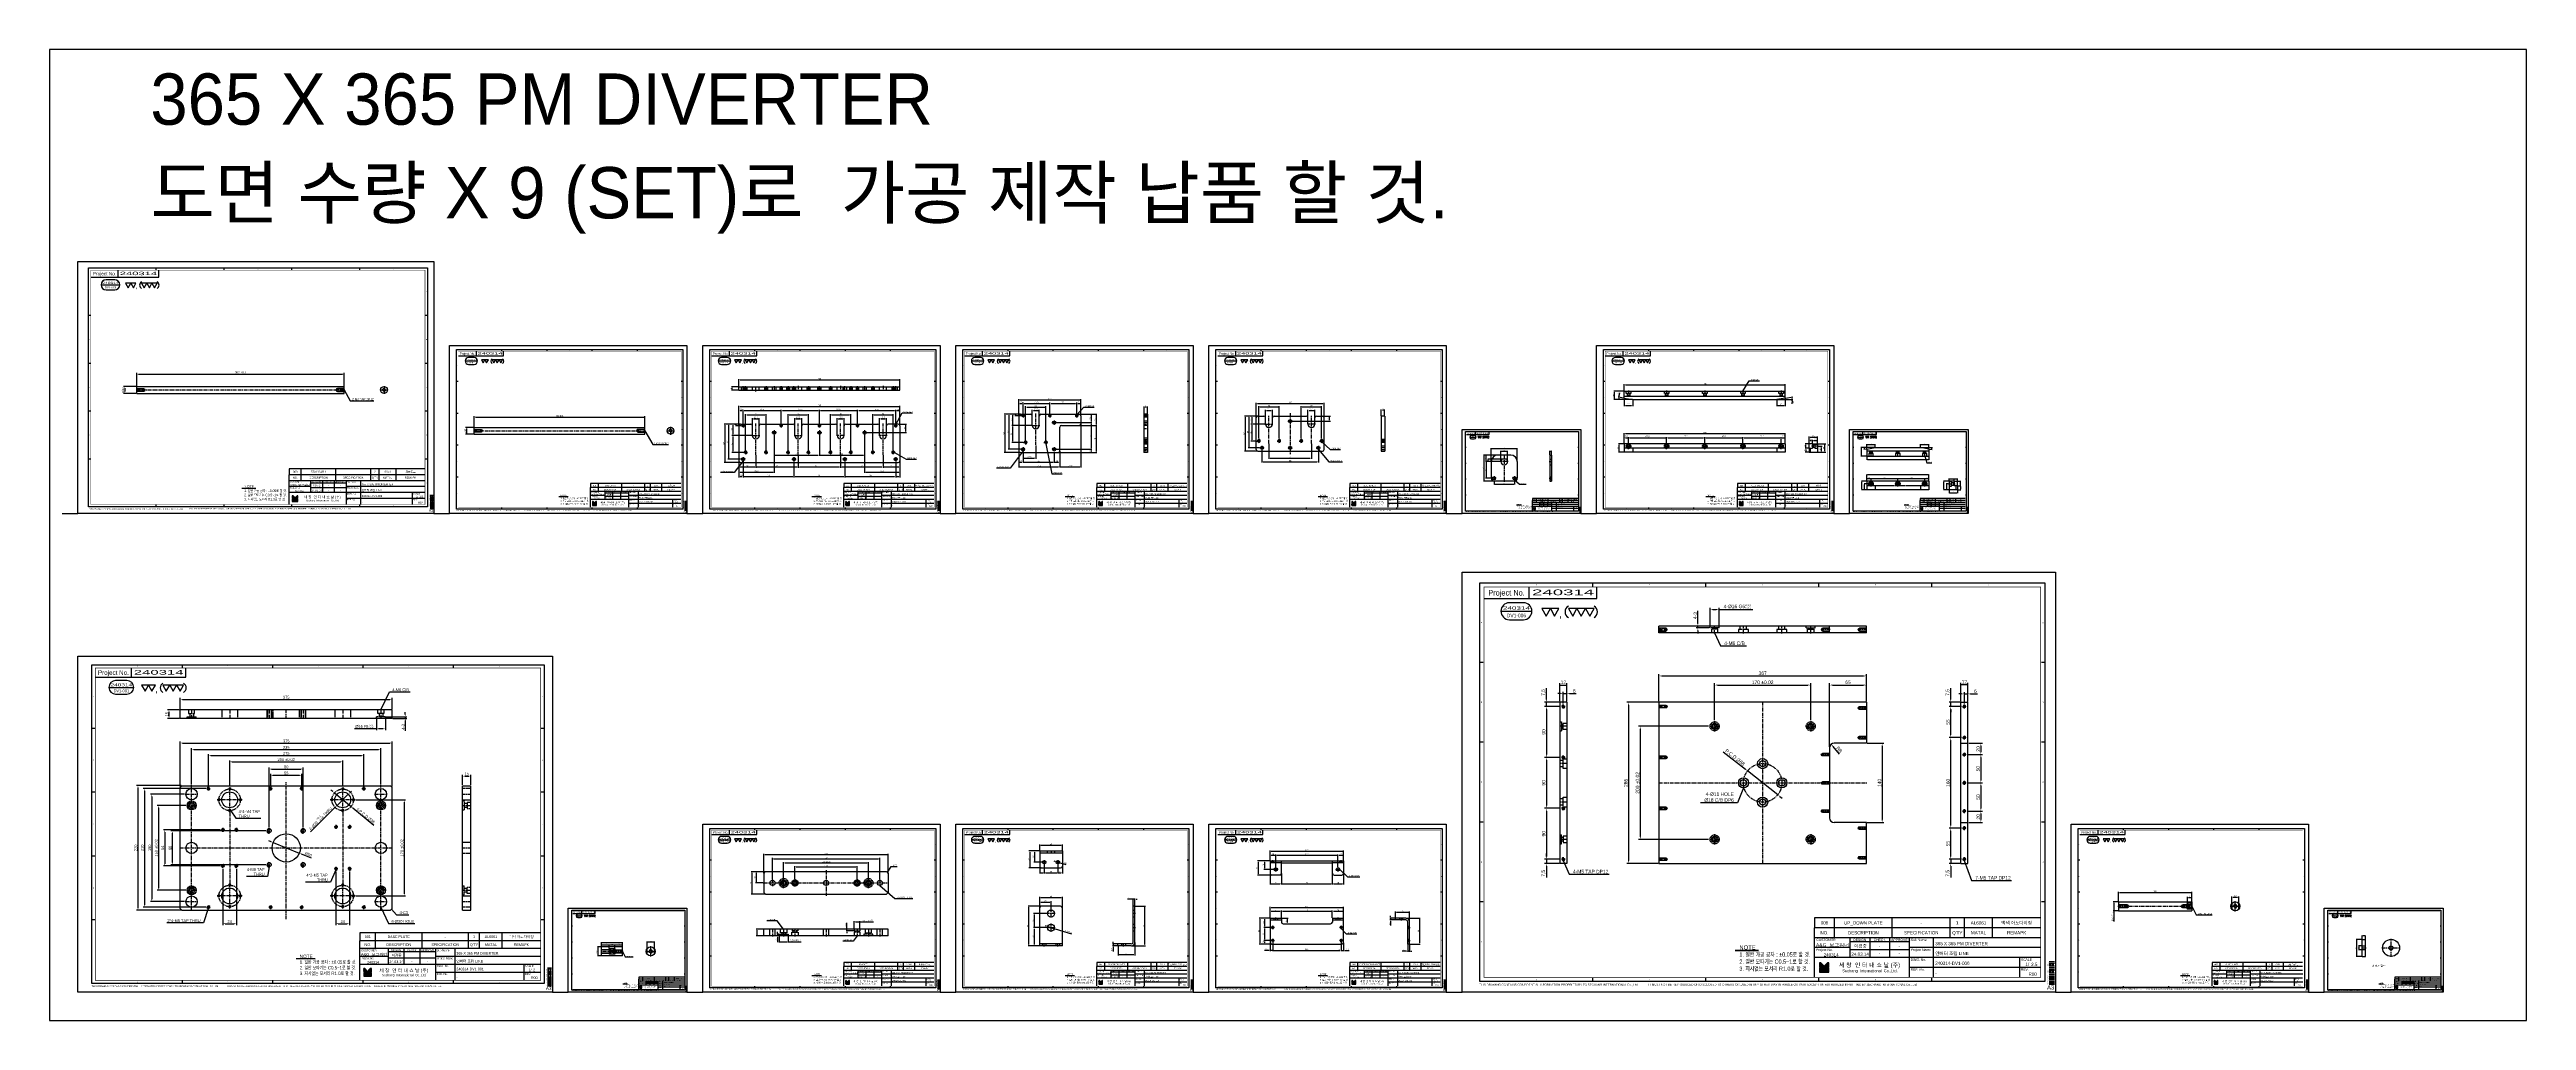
# Model space of a CAD drawing. Header units: inches. Extents: x 0 to 77285, y -118 to 40065.
# Drawn here: x 71242 to 75625, y 24867 to 26584 of the extents above; entities that cross this region are included whole.
import ezdxf
from ezdxf.enums import TextEntityAlignment as Align

# ---------------------------------------------------------------- set-up
doc = ezdxf.new("R2010")
doc.units = ezdxf.units.IN
doc.header["$LTSCALE"] = 5
doc.header["$MEASUREMENT"] = 0
for name, pattern in [('CENTER', [2, 1.25, -0.25, 0.25, -0.25]), ('HIDDEN', [0.375, 0.25, -0.125]), ('PHANTOM', [2.5, 1.25, -0.25, 0.25, -0.25, 0.25, -0.25])]:
    doc.linetypes.add(name, pattern=pattern)
for name, color, linetype in [('11', 1, 'CENTER'), ('22', 2, 'HIDDEN'), ('44', 4, 'Continuous'), ('55', 5, 'Continuous'), ('66', 6, 'PHANTOM'), ('77', 40, 'HIDDEN'), ('99', 181, 'Continuous'), ('A', 8, 'Continuous'), ('AREA-HAT', 7, 'Continuous'), ('B', 123, 'Continuous'), ('D', 3, 'Continuous'), ('G', 231, 'Continuous'), ('T', 3, 'Continuous'), ('VV', 1, 'Continuous'), ('Y', 60, 'Continuous')]:
    doc.layers.add(name, color=color, linetype=linetype)
doc.layers.add('33', color=3, linetype='PHANTOM', lineweight=9)
doc.layers.add('88', color=35, linetype='Continuous', lineweight=5)
doc.styles.add('SCI', font='')
doc.styles.get('SCI').set_extended_font_data('Gulim')
doc.dimstyles.new('SCH', dxfattribs={"dimtxt": 2.5, "dimasz": 2, "dimexe": 1.25, "dimexo": 0.625, "dimtad": 1, "dimdec": 8, "dimtxsty": 'SCI', "dimcen": 2.5, "dimclrd": 4, "dimclre": 4, "dimclrt": 7, "dimadec": 8, "dimazin": 2, "dimtfac": 1, "dimtdec": 8, "dimtmove": 0, "dimatfit": 3, "dimfxl": 1, "dimarcsym": 0})

# ---------------------------------------------------------------- blocks, each defined once
blk = doc.blocks.new('J2')
for p, q in [((0, 2.25), (-2.6, 2.25)), ((-2.6, 2.25), (-1.3, 0)), ((-1.3, 0), (0, 2.25)), ((2.6, 2.25), (0, 2.25)), ((0, 2.25), (1.3, 0)), ((1.3, 0), (2.6, 2.25))]:
    blk.add_line(p, q)
blk = doc.blocks.new('J3')
for p, q in [((-3.9, 2.25), (-2.6, 0)), ((-1.3, 2.25), (-3.9, 2.25)), ((-2.6, 0), (-1.3, 2.25)), ((-1.3, 2.25), (0, 0)), ((1.3, 2.25), (-1.3, 2.25)), ((0, 0), (1.3, 2.25)), ((1.3, 2.25), (2.6, 0)), ((3.9, 2.25), (1.3, 2.25)), ((2.6, 0), (3.9, 2.25))]:
    blk.add_line(p, q)
blk = doc.blocks.new('A$C645fd8c3')
at = {"linetype": 'Continuous'}
h = blk.add_hatch(dxfattribs=at)
h.set_pattern_fill('ANSI31', color=5, scale=0.563055, style=0)
h.set_pattern_definition([(45, (-482.600826, -378.99261), (-0.04976753, 0.04976753), [])])
h.paths.add_polyline_path([(259.7, -279.3), (259.7, -276.2), (258.7, -276.2), (256.3, -278.6), (254, -276.2), (253, -276.2), (253, -279.3)])
h.paths.add_polyline_path([(253, -279.8), (253, -282.9), (259.7, -282.9), (259.7, -279.8)])
at = {"color": 2}
for p, q in [((12.5, -289.5), (12.5, -7.5)), ((12.5, -7.5), (412.5, -7.5)), ((92.5, -10), (92.5, -7.5)), ((172.5, -10), (172.5, -7.5)), ((252.5, -10), (252.5, -7.5)), ((332.5, -10), (332.5, -7.5)), ((412.5, -7.5), (412.5, -289.5)), ((15, -63.9), (12.5, -63.9)), ((412.5, -63.9), (410, -63.9)), ((15, -120.3), (12.5, -120.3)), ((412.5, -120.3), (410, -120.3)), ((15, -176.7), (12.5, -176.7)), ((412.5, -176.7), (410, -176.7)), ((15, -233.1), (12.5, -233.1)), ((412.5, -233.1), (410, -233.1)), ((412.5, -289.5), (12.5, -289.5)), ((92.5, -289.5), (92.5, -287)), ((172.5, -289.5), (172.5, -287)), ((252.5, -289.5), (252.5, -287)), ((332.5, -289.5), (332.5, -287))]:
    blk.add_line(p, q, dxfattribs=at)
at = {"color": 40}
for p, q in [((47.5, -18.5), (47.5, -10.5)), ((95.5, -18.5), (95.5, -10.5))]:
    blk.add_line(p, q, dxfattribs=at)
at = {"color": 7, "linetype": 'Continuous'}
blk.add_line((27.5, -27.6), (49.5, -27.6), dxfattribs=at)
for p, q in [((409.5, -244.5), (249.5, -244.5)), ((249.5, -244.5), (249.5, -251.5)), ((249.5, -286.5), (249.5, -251.5)), ((409.5, -251.5), (249.5, -251.5)), ((409.5, -258.5), (249.5, -258.5)), ((316.5, -261.5), (274.5, -261.5)), ((316.5, -258.5), (316.5, -286.5)), ((316.5, -267), (274.5, -267)), ((415.6, -275.4), (419.2, -275.4))]:
    blk.add_line(p, q)
at = {"color": 3}
for p, q in [((263.5, -251.5), (263.5, -244.5)), ((304.5, -251.5), (304.5, -244.5)), ((345.5, -251.5), (345.5, -244.5)), ((355.5, -251.5), (355.5, -244.5)), ((375.5, -251.5), (375.5, -244.5)), ((263.5, -258.5), (263.5, -251.5)), ((274.5, -258.5), (274.5, -272.5)), ((288.5, -258.5), (288.5, -272.5)), ((302.5, -258.5), (302.5, -272.5)), ((304.5, -258.5), (304.5, -251.5)), ((333.5, -258.5), (333.5, -286.5)), ((345.5, -258.5), (345.5, -251.5)), ((355.5, -258.5), (355.5, -251.5)), ((375.5, -258.5), (375.5, -251.5)), ((274.5, -265.5), (249.5, -265.5)), ((409.5, -272.5), (249.5, -272.5)), ((409.6, -265.5), (316.5, -265.5)), ((409.6, -279.5), (316.5, -279.5))]:
    blk.add_line(p, q, dxfattribs=at)
at = {"color": 5, "linetype": 'Continuous'}
for p, q in [((253, -276.2), (253, -279.3)), ((254, -276.2), (253, -276.2)), ((259.7, -279.3), (253, -279.3)), ((253, -279.8), (253, -282.9)), ((259.7, -279.8), (253, -279.8)), ((254, -276.2), (256.3, -278.6)), ((258.7, -276.2), (256.3, -278.6)), ((259.7, -276.2), (258.7, -276.2)), ((259.7, -279.3), (259.7, -276.2)), ((259.7, -282.9), (259.7, -279.8)), ((253, -282.9), (259.7, -282.9))]:
    blk.add_line(p, q, dxfattribs=at)
at = {"color": 40, "const_width": 0.5}
blk.add_lwpolyline([(15.5, -286.5), (15.5, -10.5), (409.5, -10.5), (409.5, -286.5)], close=True, dxfattribs=at)
at = {"color": 40}
blk.add_lwpolyline([(15.5, -18.5), (95.5, -18.5)], dxfattribs=at)
blk.add_lwpolyline([(33.5, -21.6, 1), (33.5, -33.6), (43.5, -33.6, 1), (43.5, -21.6)], format="xyb", close=True)
at = {"const_width": 0.257}
blk.add_lwpolyline([(193.3, -268), (209.9, -268)], dxfattribs=at)
at = {"color": 3}
blk.add_lwpolyline([(193.3, -267.4), (209.9, -267.4)], dxfattribs=at)
for centre, start, end in [((77.6, -28), 120, 240), ((91.2, -28), 300, 60)]:
    blk.add_arc(centre, 4.69, start, end)
at = {"layer": '11'}
blk.add_line((415.6, -276.4), (419.2, -276.4), dxfattribs=at)
at = {"layer": '22'}
blk.add_line((415.6, -277.4), (419.2, -277.4), dxfattribs=at)
at = {"layer": '33'}
blk.add_line((415.6, -278.4), (419.2, -278.4), dxfattribs=at)
at = {"layer": '44'}
blk.add_line((415.6, -279.4), (419.2, -279.4), dxfattribs=at)
at = {"layer": '55'}
blk.add_line((415.6, -280.4), (419.2, -280.4), dxfattribs=at)
at = {"layer": '66'}
blk.add_line((415.6, -281.4), (419.2, -281.4), dxfattribs=at)
at = {"layer": '77'}
blk.add_line((415.6, -282.4), (419.2, -282.4), dxfattribs=at)
at = {"layer": '88'}
blk.add_line((415.6, -283.4), (419.2, -283.4), dxfattribs=at)
at = {"layer": '99'}
blk.add_line((415.6, -284.4), (419.2, -284.4), dxfattribs=at)
at = {"layer": 'A'}
blk.add_line((415.6, -285.4), (419.2, -285.4), dxfattribs=at)
at = {"layer": 'B'}
blk.add_line((415.6, -286.4), (419.2, -286.4), dxfattribs=at)
at = {"layer": 'D'}
blk.add_line((415.6, -287.4), (419.2, -287.4), dxfattribs=at)
at = {"layer": 'Defpoints', "color": 1}
blk.add_lwpolyline([(0, -297), (0, 0), (420, 0), (420, -297)], close=True, dxfattribs=at)
at = {"layer": 'G'}
blk.add_line((415.6, -288.4), (419.2, -288.4), dxfattribs=at)
at = {"layer": 'T'}
for p, q in [((394.5, -272.5), (394.5, -286.5)), ((415.6, -289.4), (419.2, -289.4))]:
    blk.add_line(p, q, dxfattribs=at)
at = {"layer": 'VV'}
blk.add_line((415.6, -291.4), (419.2, -291.4), dxfattribs=at)
at = {"layer": 'Y'}
blk.add_line((415.6, -290.4), (419.2, -290.4), dxfattribs=at)
at = {"xscale": 2.34375, "yscale": 2.34375, "zscale": 2.34375}
for name, p in [('J2', (62.5, -31)), ('J3', (84.4, -31))]:
    blk.add_blockref(name, p, dxfattribs=at)
at = {"style": 'SCI'}
for s, height, p in [('Project No.', 4, (31.5, -14.5)), (',', 5.86, (69.6, -29.1)), ('NO.', 2.31, (256.5, -255)), ('DESCRIPTION', 2.308, (284, -255)), ('DESIGN', 1.73, (281.5, -260)), ('CHECK', 1.73, (295.5, -260)), ('APPROVE', 1.73, (309.5, -260)), ('SPECIFICATION', 2.308, (325, -255)), ("Q'TY", 2.31, (350.5, -255)), ('MATAL', 2.31, (365.5, -255)), ('REMAPK', 2.31, (392.5, -255)), ('세 창  인 터 내 쇼 날 (주)', 3.03, (288.4, -277.8)), ('이경중', 2.31, (282, -264.4)), ('-', 2.31, (295.5, -264.2)), ('-', 2.31, (309.5, -264.2)), ('0', 0.6, (414.6, -275.4)), ('Sechang  International  Co.,Ltd.', 2.02, (288.7, -281.9))]:
    blk.add_text(s, height=height, dxfattribs=at).set_placement(p, align=Align.MIDDLE_CENTER)
at = {"color": 2, "style": 'SCI'}
for s, p in [('1', (52.5, -8.8)), ('2', (132.5, -8.8)), ('3', (212.5, -8.8)), ('4', (292.5, -8.8)), ('5', (372.5, -8.8)), ('A', (13.8, -35.7)), ('A', (411.2, -35.7)), ('B', (13.8, -92.1)), ('B', (411.2, -92.1)), ('C', (13.8, -148.5)), ('C', (411.2, -148.5)), ('D', (13.8, -204.9)), ('D', (411.2, -204.9)), ('E', (13.8, -261.3)), ('E', (411.2, -261.3)), ('E', (411.2, -261.3)), ('1', (52.5, -288.2)), ('2', (132.5, -288.2)), ('3', (212.5, -288.2)), ('4', (292.5, -288.2)), ('5', (372.5, -288.2))]:
    blk.add_text(s, height=1, dxfattribs=at).set_placement(p, align=Align.MIDDLE_CENTER)
at = {"style": 'SCI'}
for s, height, p in [('CUSTOMER', 1.73, (250.7, -260)), ('Sub Name', 1.73, (317.5, -260)), ('Project No.', 1.731, (250.5, -267)), ('Project Name', 1.731, (317.5, -267)), ('DWG. No.', 1.73, (317.5, -274)), ('REF. No.', 1.73, (317.5, -281)), ('SCALE', 1.73, (395.5, -274)), ('REV.', 1.73, (395.5, -281))]:
    blk.add_text(s, height=height, dxfattribs=at).set_placement(p, align=Align.MIDDLE_LEFT)
at = {"color": 40, "style": 'SCI'}
for s, p in [('-', (295.5, -269.7)), ('-', (309.5, -269.7)), ('1/', (400.1, -277.3))]:
    blk.add_text(s, height=2.31, dxfattribs=at).set_placement(p, align=Align.MIDDLE_CENTER)
at = {"color": 3, "linetype": 'Continuous', "style": 'SCI'}
for s, p in [('THIS DRAWING CONTAINS CONFIDENTIAL INFORMATION PROPRIETARY TO SECHANG INTERNATIONAL Co., Ltd  ', (12.1, -292.5)), ('IT MUST NOT BE REPRODUCED OR DISCLOSED TO OTHERS OR USED IN ANY OTHER WAY IN WHOLE OR PART EXCEPT AN AUTHORIZED IN WRITING BY SECHANG INTERNATIONAL Co., Ltd.', (131.9, -292.4))]:
    blk.add_text(s, height=1.5, dxfattribs=at).set_placement(p)
at = {"color": 2, "style": 'SCI'}
blk.add_text('A3', height=3, dxfattribs=at).set_placement((419.1, -296.1), align=Align.BOTTOM_RIGHT)
at = {"color": 40, "insert": (196.3, -263.9), "char_height": 3, "attachment_point": 1, "style": 'SCI'}
blk.add_mtext_dynamic_manual_height_columns('NOTE{\\W0.8;\\P1. 일반 가공 공차 : %%P0.05로 할 것.\\P2. 일반 모따기는 C0.5~1로 할 것.\\P3. 지시없는 모서리 R1.0로 할 것.}', width=205.982, gutter_width=1.29, heights=[0], dxfattribs=at)
at = {"layer": '11', "style": 'SCI'}
blk.add_text('11', height=0.6, dxfattribs=at).set_placement((414.6, -276.4), align=Align.MIDDLE_CENTER)
at = {"layer": '22', "style": 'SCI'}
blk.add_text('22', height=0.6, dxfattribs=at).set_placement((414.6, -277.4), align=Align.MIDDLE_CENTER)
at = {"layer": '33', "style": 'SCI'}
blk.add_text('33', height=0.6, dxfattribs=at).set_placement((414.6, -278.4), align=Align.MIDDLE_CENTER)
at = {"layer": '44', "style": 'SCI'}
blk.add_text('44', height=0.6, dxfattribs=at).set_placement((414.6, -279.4), align=Align.MIDDLE_CENTER)
at = {"layer": '55', "style": 'SCI'}
blk.add_text('55', height=0.6, dxfattribs=at).set_placement((414.6, -280.4), align=Align.MIDDLE_CENTER)
at = {"layer": '66', "style": 'SCI'}
blk.add_text('66', height=0.6, dxfattribs=at).set_placement((414.6, -281.4), align=Align.MIDDLE_CENTER)
at = {"layer": '77', "style": 'SCI'}
blk.add_text('77', height=0.6, dxfattribs=at).set_placement((414.6, -282.4), align=Align.MIDDLE_CENTER)
at = {"layer": '88', "style": 'SCI'}
blk.add_text('88', height=0.6, dxfattribs=at).set_placement((414.6, -283.4), align=Align.MIDDLE_CENTER)
at = {"layer": '99', "style": 'SCI'}
blk.add_text('99', height=0.6, dxfattribs=at).set_placement((414.6, -284.4), align=Align.MIDDLE_CENTER)
at = {"layer": 'A', "style": 'SCI'}
blk.add_text('A', height=0.6, dxfattribs=at).set_placement((414.6, -285.4), align=Align.MIDDLE_CENTER)
at = {"layer": 'B', "style": 'SCI'}
blk.add_text('B', height=0.6, dxfattribs=at).set_placement((414.6, -286.4), align=Align.MIDDLE_CENTER)
at = {"layer": 'D', "style": 'SCI'}
blk.add_text('D', height=0.6, dxfattribs=at).set_placement((414.6, -287.4), align=Align.MIDDLE_CENTER)
at = {"layer": 'G', "style": 'SCI'}
blk.add_text('G', height=0.6, dxfattribs=at).set_placement((414.6, -288.4), align=Align.MIDDLE_CENTER)
at = {"layer": 'T', "style": 'SCI'}
blk.add_text('T', height=0.6, dxfattribs=at).set_placement((414.6, -289.4), align=Align.MIDDLE_CENTER)
at = {"layer": 'VV', "style": 'SCI'}
blk.add_text('V', height=0.6, dxfattribs=at).set_placement((414.6, -291.4), align=Align.MIDDLE_CENTER)
at = {"layer": 'Y', "style": 'SCI'}
blk.add_text('Y', height=0.6, dxfattribs=at).set_placement((414.6, -290.4), align=Align.MIDDLE_CENTER)
blk = doc.blocks.new('A$C08521c32')
at = {"layer": 'AREA-HAT'}
h = blk.add_hatch(color=256, dxfattribs=at)
h.dxf.hatch_style = 1
h.paths.add_polyline_path([(-55, 3.3), (-55, 5, 0.414214), (-60, 0), (-58.3, 0, -0.414214)])
h.paths.add_polyline_path([(-50, 0), (-51.7, 0, -0.414214), (-55, -3.3), (-55, -5, 0.414214)])
h = blk.add_hatch(color=256, dxfattribs=at)
h.dxf.hatch_style = 1
h.paths.add_polyline_path([(55, 3.3), (55, 5, 0.414214), (50, 0), (51.7, 0, -0.414214)])
h.paths.add_polyline_path([(60, 0), (58.3, 0, -0.414214), (55, -3.3), (55, -5, 0.414214)])
for p, q in [((-110, 17, 0), (-107, 20, 0)), ((-110, 17, 0), (-110, -17, 0)), ((-107, 20, 0), (107, 20, 0)), ((107, 20, 0), (110, 17, 0)), ((110, 17, 0), (110, -17, 0)), ((-110, -17, 0), (-107, -20, 0)), ((-107, -20, 0), (107, -20, 0)), ((107, -20, 0), (110, -17, 0))]:
    blk.add_line(p, q)
for centre, radius in [((-95, 0, 0), 4.5), ((-75, 0), 5.5), ((-75, 0), 3.3), ((-55, 0, 0), 5), ((-55, 0, 0), 3.3), ((0, 0, 0), 4.5), ((55, 0, 0), 5), ((55, 0, 0), 3.3), ((75, 0), 5.5), ((75, 0), 3.3), ((95, 0, 0), 4.5)]:
    blk.add_circle(centre, radius)
at = {"layer": '11'}
for p, q in [((-111, 0, 0), (111, 0, 0)), ((-95, 5.5, 0), (-95, -5.5, 0)), ((-75, -9), (-75, 9)), ((-55, 6.5, 0), (-55, -6.5, 0)), ((0, 22.5, 0), (0, -22.5, 0)), ((55, 6.5, 0), (55, -6.5, 0)), ((75, -9), (75, 9)), ((95, 5.5, 0), (95, -5.5, 0))]:
    blk.add_line(p, q, dxfattribs=at)
at = {"layer": '22'}
for centre, radius in [((-75, 0), 8), ((-55, 0, 0), 5.5), ((55, 0, 0), 5.5), ((75, 0), 8)]:
    blk.add_circle(centre, radius, dxfattribs=at)
blk = doc.blocks.new('A$C4cbbdcd7')
for p, q in [((0, -20), (0, 20)), ((0, 20), (27, 20, 0)), ((3.2, -20), (3.2, 20)), ((30, -17, 0), (30, 17, 0)), ((0, -20), (27, -20, 0))]:
    blk.add_line(p, q)
for centre in [(20, 12, 0), (20, -12, 0)]:
    blk.add_circle(centre, 3)
for centre, start, end in [((27, 17), 0, 90), ((27, -17), 270, 0)]:
    blk.add_arc(centre, 3, start, end)
at = {"layer": '11'}
for p, q in [((-1, 0), (4.2, 0)), ((16, 12, 0), (24, 12, 0)), ((20, 16, 0), (20, 8, 0)), ((16, -12, 0), (24, -12, 0)), ((20, -8, 0), (20, -16, 0))]:
    blk.add_line(p, q, dxfattribs=at)
at = {"layer": '22'}
for p, q in [((0, 6.25), (3.2, 6.25)), ((3.2, -6.25), (0, -6.25))]:
    blk.add_line(p, q, dxfattribs=at)
blk = doc.blocks.new('A$Cf2b6a52b')
for p, q in [((-30, 0), (-30, 6)), ((-30, 6), (255, 6)), ((-30, 0), (255, 0)), ((-6.1, 0), (-6.1, 6)), ((6.1, 0), (6.1, 6)), ((68.9, 0), (68.9, 6)), ((81.1, 0), (81.1, 6)), ((143.9, 0), (143.9, 6)), ((156.1, 0), (156.1, 6)), ((218.9, 0), (218.9, 6)), ((231.1, 0), (231.1, 6)), ((255, 0), (255, 6))]:
    blk.add_line(p, q)
at = {"layer": '11'}
for p, q in [((-22.5, -1), (-22.5, 7)), ((-22.5, -1), (-22.5, 7)), ((-18, -1), (-18, 7)), ((0, -2), (0, 8)), ((18, 7), (18, -1)), ((32.5, 7), (32.5, -1)), ((45, 7, 0), (45, -1, 0)), ((45, -1), (45, 7)), ((57, 7), (57, -1)), ((67.5, -1), (67.5, 7)), ((75, 8), (75, -2)), ((93, 7), (93, -1)), ((112.5, -1), (112.5, 7)), ((112.5, -1), (112.5, 7)), ((132, 7), (132, -1)), ((150, 8), (150, -2)), ((157.5, -1), (157.5, 7)), ((168, 7), (168, -1)), ((180, -1, 0), (180, 7, 0)), ((180, -1, 0), (180, 7, 0)), ((192.5, 7), (192.5, -1)), ((207, 7), (207, -1)), ((225, 8), (225, -2)), ((243, 7), (243, -1)), ((247.5, -1), (247.5, 7)), ((247.5, -1), (247.5, 7))]:
    blk.add_line(p, q, dxfattribs=at)
at = {"layer": '22'}
for p, q in [((-20.1, 0), (-20.1, 6)), ((-15.9, 0), (-15.9, 6)), ((15.9, 6), (15.9, 0)), ((20.1, 6), (20.1, 0)), ((29.7, 0), (29.7, 6)), ((35.2, 6), (35.2, 0)), ((43.4, 0), (43.4, 6)), ((46.6, 0), (46.6, 6)), ((54.9, 6), (54.9, 0)), ((59.1, 6), (59.1, 0)), ((90.9, 6), (90.9, 0)), ((95.1, 6), (95.1, 0)), ((109.7, 0), (109.7, 6)), ((110.9, 0), (110.9, 6)), ((114.1, 0), (114.1, 6)), ((115.2, 6), (115.2, 0)), ((129.9, 6), (129.9, 0)), ((134.1, 6), (134.1, 0)), ((165.9, 6), (165.9, 0)), ((170.1, 6), (170.1, 0)), ((178.4, 0, 0), (178.4, 6, 0)), ((181.6, 0, 0), (181.6, 6, 0)), ((189.7, 0), (189.7, 6)), ((195.2, 6), (195.2, 0)), ((204.9, 6), (204.9, 0)), ((209.1, 6), (209.1, 0)), ((240.9, 6), (240.9, 0)), ((245.1, 6), (245.1, 0))]:
    blk.add_line(p, q, dxfattribs=at)
at = {"layer": '77'}
for p, q in [((-25.2, 0), (-25.2, 6)), ((-19.7, 6), (-19.7, 0)), ((64.8, 0), (64.8, 6)), ((70.3, 6), (70.3, 0)), ((154.8, 0), (154.8, 6)), ((160.3, 6), (160.3, 0)), ((244.7, 0), (244.7, 6)), ((250.2, 6), (250.2, 0))]:
    blk.add_line(p, q, dxfattribs=at)
at = {"layer": 'T'}
for p, q in [((-20.5, 0), (-20.5, 6)), ((-15.5, 0), (-15.5, 6)), ((15.5, 6), (15.5, 0)), ((20.5, 6), (20.5, 0)), ((43, 0), (43, 6)), ((47, 0), (47, 6)), ((54.5, 6), (54.5, 0)), ((59.5, 6), (59.5, 0)), ((90.5, 6), (90.5, 0)), ((95.5, 6), (95.5, 0)), ((110.5, 0), (110.5, 6)), ((114.5, 0), (114.5, 6)), ((129.5, 6), (129.5, 0)), ((134.5, 6), (134.5, 0)), ((165.5, 6), (165.5, 0)), ((170.5, 6), (170.5, 0)), ((178, 0, 0), (178, 6, 0)), ((182, 0, 0), (182, 6, 0)), ((204.5, 6), (204.5, 0)), ((209.5, 6), (209.5, 0)), ((240.5, 6), (240.5, 0)), ((245.5, 6), (245.5, 0))]:
    blk.add_line(p, q, dxfattribs=at)
blk = doc.blocks.new('A$C284e43e4')
for p, q in [((-9, -142.5), (-9, 142.5)), ((3.4, 142.5), (-9, 142.5)), ((0, -142.5), (0, 142.5)), ((3.4, 142.5), (6, 127.5)), ((6, -127.5), (6, 127.5)), ((3.4, -142.5), (6, -127.5)), ((3.4, -142.5), (-9, -142.5))]:
    blk.add_line(p, q)
at = {"layer": '11'}
for p, q in [((-10, 135), (1, 135)), ((-10, 67.5, 0), (1, 67.5, 0)), ((-10, 0), (1, 0)), ((-10, -67.5, 0), (1, -67.5, 0)), ((-10, -135), (1, -135))]:
    blk.add_line(p, q, dxfattribs=at)
at = {"layer": '22'}
for p, q in [((-9, 139), (-4.6, 139)), ((-4.6, 139), (-4.6, 131)), ((-4.6, 137.2), (0, 137.2)), ((-4.6, 132.7), (0, 132.7)), ((-4.6, 131), (-9, 131)), ((-9, 71.5, 0), (-4.6, 71.5, 0)), ((-4.6, 63.5, 0), (-9, 63.5, 0)), ((-4.6, 71.5, 0), (-4.6, 63.5, 0)), ((-4.6, 69.7, 0), (0, 69.7, 0)), ((-4.6, 65.2, 0), (0, 65.2, 0)), ((-9, 4), (-4.6, 4)), ((-4.6, 4), (-4.6, -4)), ((-4.6, 2.2), (0, 2.2)), ((-4.6, -4), (-9, -4)), ((-4.6, -2.2), (0, -2.2)), ((-9, -63.5, 0), (-4.6, -63.5, 0)), ((-4.6, -71.5, 0), (-9, -71.5, 0)), ((-4.6, -63.5, 0), (-4.6, -71.5, 0)), ((-4.6, -65.3, 0), (0, -65.3, 0)), ((-4.6, -69.8, 0), (0, -69.8, 0)), ((-9, -131), (-4.6, -131)), ((-4.6, -131), (-4.6, -139)), ((-4.6, -139), (-9, -139)), ((-4.6, -132.7), (0, -132.7)), ((-4.6, -137.2), (0, -137.2))]:
    blk.add_line(p, q, dxfattribs=at)
blk = doc.blocks.new('A$Cb2619749')
for p, q in [((-7.5, 3.4), (7.5, 6)), ((-7.5, 3.4), (-7.5, -9)), ((102.5, 0, 0), (-7.5, 0)), ((87.5, 6, 0), (7.5, 6)), ((102.5, 3.4, 0), (87.5, 6, 0)), ((102.5, 3.4, 0), (102.5, -9, 0)), ((102.5, -9, 0), (-7.5, -9))]:
    blk.add_line(p, q)
at = {"layer": '11'}
for p, q in [((0, -10), (0, 1)), ((47.5, -10, 0), (47.5, 1, 0)), ((95, -10, 0), (95, 1, 0))]:
    blk.add_line(p, q, dxfattribs=at)
at = {"layer": '22'}
for p, q in [((-2.2, -4.6), (-2.2, 0)), ((2.2, -4.6), (2.2, 0)), ((45.2, -4.6, 0), (45.2, 0, 0)), ((49.7, -4.6, 0), (49.7, 0, 0)), ((92.7, -4.6, 0), (92.7, 0, 0)), ((97.2, -4.6, 0), (97.2, 0, 0)), ((-4, -9), (-4, -4.6)), ((-4, -4.6), (4, -4.6)), ((4, -4.6), (4, -9)), ((43.5, -9, 0), (43.5, -4.6, 0)), ((43.5, -4.6, 0), (51.5, -4.6, 0)), ((51.5, -4.6, 0), (51.5, -9, 0)), ((91, -9, 0), (91, -4.6, 0)), ((91, -4.6, 0), (99, -4.6, 0)), ((99, -4.6, 0), (99, -9, 0))]:
    blk.add_line(p, q, dxfattribs=at)
blk = doc.blocks.new('A$C8ed1b21d')
for p, q in [((367, 0), (0, 0)), ((367, 0), (367, -72.5)), ((0, 0), (0, -285)), ((302, -80.5), (302, -204.5)), ((367, -72.5), (310, -72.5)), ((367, -212.5), (310, -212.5)), ((367, -285), (367, -212.5)), ((0, -285), (367, -285))]:
    blk.add_line(p, q)
for centre, radius in [((98.5, -42.5, 0), 5.5), ((98.5, -42.5, 0), 3.3), ((268.5, -42.5, 0), 5.5), ((268.5, -42.5, 0), 3.3), ((183.5, -108.5), 9), ((183.5, -108.5), 5.5), ((149.5, -142.5), 9), ((149.5, -142.5), 5.5), ((183.5, -176.5), 9), ((183.5, -176.5), 5.5), ((217.5, -142.5), 9), ((217.5, -142.5), 5.5), ((98.5, -242.5, 0), 5.5), ((98.5, -242.5, 0), 3.3), ((268.5, -242.5, 0), 5.5), ((268.5, -242.5, 0), 3.3)]:
    blk.add_circle(centre, radius)
for centre, start, end in [((310, -80.5), 90, 180), ((310, -204.5), 180, 270)]:
    blk.add_arc(centre, 8, start, end)
at = {"layer": '11'}
for p, q in [((183.5, 1), (183.5, -286)), ((-1, -7.5), (15.8, -7.5)), ((89.5, -42.5, 0), (107.5, -42.5, 0)), ((98.5, -33.5, 0), (98.5, -51.5, 0)), ((259.5, -42.5, 0), (277.5, -42.5, 0)), ((268.5, -33.5, 0), (268.5, -51.5, 0)), ((368, -10), (351.2, -10)), ((368, -62.5), (351.2, -62.5)), ((-1, -97.5), (15.8, -97.5)), ((303, -92.5), (286.2, -92.5)), ((-1, -142.5), (368, -142.5)), ((303, -142.5), (286.2, -142.5)), ((-1, -187.5), (15.8, -187.5)), ((303, -192.5), (286.2, -192.5)), ((89.5, -242.5, 0), (107.5, -242.5, 0)), ((98.5, -233.5, 0), (98.5, -251.5, 0)), ((259.5, -242.5, 0), (277.5, -242.5, 0)), ((268.5, -233.5, 0), (268.5, -251.5, 0)), ((368, -222.5), (351.2, -222.5)), ((-1, -277.5), (15.8, -277.5)), ((368, -275), (351.2, -275))]:
    blk.add_line(p, q, dxfattribs=at)
blk.add_circle((183.5, -142.5), 34, dxfattribs=at)
at = {"layer": '22'}
for p, q in [((0, -5.4), (13.6, -5.4)), ((13.6, -9.6), (0, -9.6)), ((12, -5), (12, -10)), ((13.6, -5.4), (14.8, -7.5)), ((13.6, -5.4), (13.6, -9.6)), ((14.8, -7.5), (13.6, -9.6)), ((352.2, -10), (353.4, -7.9)), ((353.4, -12.1), (352.2, -10)), ((353.4, -7.9), (367, -7.9)), ((353.4, -12.1), (353.4, -7.9)), ((367, -12.1), (353.4, -12.1)), ((355, -12.5), (355, -7.5)), ((352.2, -62.5), (353.4, -60.4)), ((353.4, -64.6), (352.2, -62.5)), ((353.4, -60.4), (367, -60.4)), ((353.4, -64.6), (353.4, -60.4)), ((367, -64.6), (353.4, -64.6)), ((355, -65), (355, -60)), ((0, -95.4), (13.6, -95.4)), ((13.6, -99.6), (0, -99.6)), ((12, -95), (12, -100)), ((13.6, -95.4), (14.8, -97.5)), ((13.6, -95.4), (13.6, -99.6)), ((14.8, -97.5), (13.6, -99.6)), ((287.2, -92.5), (288.4, -90.4)), ((288.4, -94.6), (287.2, -92.5)), ((288.4, -90.4), (302, -90.4)), ((288.4, -94.6), (288.4, -90.4)), ((302, -94.6), (288.4, -94.6)), ((290, -95), (290, -90)), ((287.2, -142.5), (288.4, -140.4)), ((288.4, -144.6), (287.2, -142.5)), ((288.4, -140.4), (302, -140.4)), ((288.4, -144.6), (288.4, -140.4)), ((302, -144.6), (288.4, -144.6)), ((290, -145), (290, -140)), ((0, -185.4), (13.6, -185.4)), ((13.6, -189.6), (0, -189.6)), ((12, -185), (12, -190)), ((13.6, -185.4), (14.8, -187.5)), ((13.6, -185.4), (13.6, -189.6)), ((14.8, -187.5), (13.6, -189.6)), ((287.2, -192.5), (288.4, -190.4)), ((288.4, -194.6), (287.2, -192.5)), ((288.4, -190.4), (302, -190.4)), ((288.4, -194.6), (288.4, -190.4)), ((302, -194.6), (288.4, -194.6)), ((290, -195), (290, -190)), ((352.2, -222.5), (353.4, -220.4)), ((353.4, -224.6), (352.2, -222.5)), ((353.4, -220.4), (367, -220.4)), ((353.4, -224.6), (353.4, -220.4)), ((367, -224.6), (353.4, -224.6)), ((355, -225), (355, -220)), ((0, -275.4), (13.6, -275.4)), ((13.6, -279.6), (0, -279.6)), ((12, -275), (12, -280)), ((13.6, -275.4), (14.8, -277.5)), ((13.6, -275.4), (13.6, -279.6)), ((14.8, -277.5), (13.6, -279.6)), ((352.2, -275), (353.4, -272.9)), ((353.4, -277.1), (352.2, -275)), ((353.4, -272.9), (367, -272.9)), ((353.4, -277.1), (353.4, -272.9)), ((367, -277.1), (353.4, -277.1)), ((355, -277.5), (355, -272.5))]:
    blk.add_line(p, q, dxfattribs=at)
for centre in [(98.5, -42.5, 0), (268.5, -42.5, 0), (98.5, -242.5, 0), (268.5, -242.5, 0)]:
    blk.add_circle(centre, 8, dxfattribs=at)
at = {"layer": 'T'}
for p, q in [((0, -5), (12, -5)), ((12, -10), (0, -10)), ((12, -5), (12.8, -5.4)), ((12.8, -9.6), (12, -10)), ((354.2, -7.9), (355, -7.5)), ((355, -12.5), (354.2, -12.1)), ((355, -7.5), (367, -7.5)), ((367, -12.5), (355, -12.5)), ((354.2, -60.4), (355, -60)), ((355, -65), (354.2, -64.6)), ((355, -60), (367, -60)), ((367, -65), (355, -65)), ((0, -95), (12, -95)), ((12, -100), (0, -100)), ((12, -95), (12.8, -95.4)), ((12.8, -99.6), (12, -100)), ((289.2, -90.4), (290, -90)), ((290, -95), (289.2, -94.6)), ((290, -90), (302, -90)), ((302, -95), (290, -95)), ((289.2, -140.4), (290, -140)), ((290, -145), (289.2, -144.6)), ((290, -140), (302, -140)), ((302, -145), (290, -145)), ((0, -185), (12, -185)), ((12, -190), (0, -190)), ((12, -185), (12.8, -185.4)), ((12.8, -189.6), (12, -190)), ((289.2, -190.4), (290, -190)), ((290, -195), (289.2, -194.6)), ((290, -190), (302, -190)), ((302, -195), (290, -195)), ((354.2, -220.4), (355, -220)), ((355, -225), (354.2, -224.6)), ((355, -220), (367, -220)), ((367, -225), (355, -225)), ((0, -275), (12, -275)), ((12, -280), (0, -280)), ((12, -275), (12.8, -275.4)), ((12.8, -279.6), (12, -280)), ((354.2, -272.9), (355, -272.5)), ((355, -277.5), (354.2, -277.1)), ((355, -272.5), (367, -272.5)), ((367, -277.5), (355, -277.5))]:
    blk.add_line(p, q, dxfattribs=at)
blk = doc.blocks.new('A$C873b79c8')
for p, q in [((0, -6), (0, 6)), ((0, 6), (302, 6, 0)), ((302, -6, 0), (302, 6, 0)), ((0, -6), (302, -6, 0))]:
    blk.add_line(p, q)
at = {"layer": '11'}
blk.add_line((-1, 0), (303, 0, 0), dxfattribs=at)
at = {"layer": '22'}
for p, q in [((0, 2.1), (13.6, 2.1)), ((12, 2.5), (12, -2.5)), ((13.6, 2.1), (14.8, 0)), ((13.6, 2.1), (13.6, -2.1)), ((14.8, 0), (13.6, -2.1)), ((288.4, 2.1, 0), (287.2, 0, 0)), ((287.2, 0, 0), (288.4, -2.1, 0)), ((302, 2.1, 0), (288.4, 2.1, 0)), ((288.4, 2.1, 0), (288.4, -2.1, 0)), ((290, 2.5, 0), (290, -2.5, 0)), ((13.6, -2.1), (0, -2.1)), ((288.4, -2.1, 0), (302, -2.1, 0))]:
    blk.add_line(p, q, dxfattribs=at)
at = {"layer": 'T'}
for p, q in [((0, 2.5), (12, 2.5)), ((12, 2.5), (12.8, 2.1)), ((290, 2.5, 0), (289.2, 2.1, 0)), ((302, 2.5, 0), (290, 2.5, 0)), ((12, -2.5), (0, -2.5)), ((12.8, -2.1), (12, -2.5)), ((289.2, -2.1, 0), (290, -2.5, 0)), ((290, -2.5, 0), (302, -2.5, 0))]:
    blk.add_line(p, q, dxfattribs=at)
blk = doc.blocks.new('A$Cabf963c1')
for p, q in [((-110, 184.5), (-107, 187.5)), ((-110, 184.5), (-110, -184.5)), ((-107, 187.5), (107, 187.5)), ((107, 187.5), (110, 184.5)), ((110, 184.5), (110, -184.5)), ((-110, -184.5), (-107, -187.5)), ((-107, -187.5), (107, -187.5)), ((107, -187.5), (110, -184.5))]:
    blk.add_line(p, q)
for centre, radius in [((-95, 167.5), 10), ((-75, 167.5), 8), ((0, 167.5), 10), ((75, 167.5), 8), ((95, 167.5), 10), ((-105, 137.5, 0), 2.07), ((-75, 167.5), 3.3), ((75, 167.5), 3.3), ((105, 137.5, 0), 2.07), ((-104, 100, 0), 1.62), ((-85, 100, 0), 14), ((-85, 119, 0), 1.62), ((-66, 100, 0), 1.62), ((-32, 112, 0), 2.07), ((-32, 88, 0), 2.07), ((32, 112, 0), 2.07), ((32, 88, 0), 2.07), ((66, 100, 0), 1.62), ((85, 100, 0), 14), ((85, 119, 0), 1.62), ((104, 100, 0), 1.62), ((-85, 81, 0), 1.62), ((85, 81, 0), 1.62), ((-105, 27.5, 0), 2.07), ((-30, 30), 3.32), ((0, 0), 25), ((30, 30), 3.32), ((105, 27.5, 0), 2.07), ((-105, -27.5, 0), 2.07), ((-30, -30), 3.32), ((30, -30), 3.32), ((105, -27.5, 0), 2.07), ((-85, -100, 0), 14), ((-85, -81, 0), 1.62), ((-37, -88, 0), 2.07), ((37, -88, 0), 2.07), ((85, -100, 0), 14), ((85, -81, 0), 1.62), ((-104, -100, 0), 1.62), ((-85, -119, 0), 1.62), ((-66, -100, 0), 1.62), ((-37, -112, 0), 2.07), ((37, -112, 0), 2.07), ((66, -100, 0), 1.62), ((85, -119, 0), 1.62), ((104, -100, 0), 1.62), ((-105, -137.5, 0), 2.07), ((-95, -167.5, 0), 10), ((-75, -167.5), 8), ((-75, -167.5), 3.3), ((0, -167.5), 10), ((75, -167.5), 8), ((75, -167.5), 3.3), ((95, -167.5), 10), ((105, -137.5, 0), 2.07)]:
    blk.add_circle(centre, radius)
at = {"layer": '11'}
for p, q in [((-95, 178.5), (-95, 156.5)), ((-75, 176.5), (-75, 158.5)), ((0, 188.5), (0, -188.5)), ((75, 176.5), (75, 158.5)), ((95, 178.5), (95, 156.5)), ((-111, 167.5), (111, 167.5)), ((-108.5, 137.5, 0), (-101.5, 137.5, 0)), ((-105, 141, 0), (-105, 134, 0)), ((108.5, 137.5, 0), (101.5, 137.5, 0)), ((105, 141, 0), (105, 134, 0)), ((-107, 100, 0), (-63, 100, 0)), ((-85, 78, 0), (-85, 122, 0)), ((-35.5, 112, 0), (-28.5, 112, 0)), ((-35.5, 88, 0), (-28.5, 88, 0)), ((-32, 115.5, 0), (-32, 108.5, 0)), ((-32, 91.5, 0), (-32, 84.5, 0)), ((35.5, 112, 0), (28.5, 112, 0)), ((35.5, 88, 0), (28.5, 88, 0)), ((32, 115.5, 0), (32, 108.5, 0)), ((32, 91.5, 0), (32, 84.5, 0)), ((63, 100, 0), (107, 100, 0)), ((85, 78, 0), (85, 122, 0)), ((-126, 0), (116, 0)), ((-108.5, 27.5, 0), (-101.5, 27.5, 0)), ((-105, 31, 0), (-105, 24, 0)), ((-35, 30), (-25, 30)), ((-30, 35), (-30, 25)), ((25, 30), (35, 30)), ((30, 35), (30, 25)), ((108.5, 27.5, 0), (101.5, 27.5, 0)), ((105, 31, 0), (105, 24, 0)), ((-108.5, -27.5, 0), (-101.5, -27.5, 0)), ((-105, -24, 0), (-105, -31, 0)), ((-35, -30), (-25, -30)), ((-30, -25), (-30, -35)), ((25, -30), (35, -30)), ((30, -25), (30, -35)), ((108.5, -27.5, 0), (101.5, -27.5, 0)), ((105, -24, 0), (105, -31, 0)), ((-85, -122, 0), (-85, -78, 0)), ((-37, -91.5, 0), (-37, -84.5, 0)), ((37, -91.5, 0), (37, -84.5, 0)), ((85, -122, 0), (85, -78, 0)), ((-107, -100, 0), (-63, -100, 0)), ((-40.5, -88, 0), (-33.5, -88, 0)), ((-40.5, -112, 0), (-33.5, -112, 0)), ((-37, -115.5, 0), (-37, -108.5, 0)), ((40.5, -88, 0), (33.5, -88, 0)), ((40.5, -112, 0), (33.5, -112, 0)), ((37, -115.5, 0), (37, -108.5, 0)), ((63, -100, 0), (107, -100, 0)), ((-111, -167.5), (111, -167.5)), ((-108.5, -137.5, 0), (-101.5, -137.5, 0)), ((-105, -134, 0), (-105, -141, 0)), ((-95, -156.5, 0), (-95, -178.5, 0)), ((-75, -176.5), (-75, -158.5)), ((75, -176.5), (75, -158.5)), ((95, -156.5), (95, -178.5)), ((108.5, -137.5, 0), (101.5, -137.5, 0)), ((105, -134, 0), (105, -141, 0))]:
    blk.add_line(p, q, dxfattribs=at)
for centre in [(-85, 100, 0), (85, 100, 0), (-85, -100, 0), (85, -100, 0)]:
    blk.add_circle(centre, 19, dxfattribs=at)
at = {"layer": '22'}
for centre in [(-75, 167.5), (75, 167.5), (-75, -167.5), (75, -167.5)]:
    blk.add_circle(centre, 5.5, dxfattribs=at)
at = {"layer": 'T'}
for centre, radius, start, end in [((-105, 137.5, 0), 2.5, 255, 165), ((105, 137.5, 0), 2.5, 15, 285), ((-104, 100, 0), 2, 255, 165), ((-85, 119, 0), 2, 255, 165), ((-66, 100, 0), 2, 255, 165), ((-32, 112, 0), 2.5, 255, 165), ((-32, 88, 0), 2.5, 255, 165), ((32, 112, 0), 2.5, 15, 285), ((32, 88, 0), 2.5, 15, 285), ((66, 100, 0), 2, 255, 165), ((85, 119, 0), 2, 255, 165), ((104, 100, 0), 2, 255, 165), ((-85, 81, 0), 2, 255, 165), ((85, 81, 0), 2, 255, 165), ((-105, 27.5, 0), 2.5, 255, 165), ((-30, 30), 4, 255, 165), ((30, 30), 4, 255, 165), ((105, 27.5, 0), 2.5, 15, 285), ((-105, -27.5, 0), 2.5, 255, 165), ((-30, -30), 4, 255, 165), ((30, -30), 4, 255, 165), ((105, -27.5, 0), 2.5, 15, 285), ((-85, -81, 0), 2, 255, 165), ((-37, -88, 0), 2.5, 195, 105), ((37, -88, 0), 2.5, 75, 345), ((85, -81, 0), 2, 255, 165), ((-104, -100, 0), 2, 255, 165), ((-85, -119, 0), 2, 255, 165), ((-66, -100, 0), 2, 255, 165), ((-37, -112, 0), 2.5, 195, 105), ((37, -112, 0), 2.5, 75, 345), ((66, -100, 0), 2, 255, 165), ((85, -119, 0), 2, 255, 165), ((104, -100, 0), 2, 255, 165), ((-105, -137.5, 0), 2.5, 255, 165), ((105, -137.5, 0), 2.5, 15, 285)]:
    blk.add_arc(centre, radius, start, end, dxfattribs=at)
blk = doc.blocks.new('A$Cb7150516E')
for p, q in [((-10, 83), (-10, 97)), ((15, 100), (-7, 100)), ((15, 100), (11.8, 100)), ((11.8, 100), (11.8, 100)), ((15, 100), (15, -30)), ((-7, 80), (15, 80)), ((11.8, 80), (11.8, -10)), ((-10, -13), (-10, -27)), ((-7, -10), (15, -10)), ((15, -30), (-7, -30)), ((15, -30), (11.8, -30)), ((11.8, -30), (11.8, -30))]:
    blk.add_line(p, q)
for centre in [(0, 90), (0, -20)]:
    blk.add_circle(centre, 3)
for centre, start, end in [((-7, 97), 90, 180), ((-7, 83), 180, 270), ((-7, -13), 90, 180), ((-7, -27), 180, 270)]:
    blk.add_arc(centre, 3, start, end)
at = {"layer": '11'}
for p, q in [((-4, 90), (4, 90)), ((0, 86), (0, 94)), ((10.8, 95.5), (16, 95.5)), ((-4, -20), (4, -20)), ((0, -16), (0, -24)), ((10.8, -25.5), (16, -25.5))]:
    blk.add_line(p, q, dxfattribs=at)
at = {"layer": '22'}
for p, q in [((11.8, 80), (11.8, 100)), ((11.8, 97.1), (15, 97.1)), ((11.8, 93.9), (15, 93.9)), ((11.8, -30), (11.8, -10)), ((11.8, -23.9), (15, -23.9)), ((11.8, -27.1), (15, -27.1))]:
    blk.add_line(p, q, dxfattribs=at)
at = {"layer": 'T'}
for p, q in [((11.8, 97.5), (15, 97.5)), ((11.8, 93.5), (15, 93.5)), ((11.8, -23.5), (15, -23.5)), ((11.8, -27.5), (15, -27.5))]:
    blk.add_line(p, q, dxfattribs=at)
blk = doc.blocks.new('A$Ca7f64d89')
for p, q in [((110, 0, 0), (-110, 0, 0)), ((-110, -12, 0), (-110, 0, 0)), ((110, -12, 0), (110, 0, 0)), ((110, -12, 0), (-110, -12, 0))]:
    blk.add_line(p, q)
at = {"layer": '11'}
for p, q in [((-95, 1, 0), (-95, -13, 0)), ((-75, 1), (-75, -13)), ((-55, 1, 0), (-55, -13, 0)), ((0, 1, 0), (0, -13, 0)), ((55, 1, 0), (55, -13, 0)), ((75, 1), (75, -13)), ((95, 1, 0), (95, -13, 0))]:
    blk.add_line(p, q, dxfattribs=at)
at = {"layer": '22'}
for p, q in [((-99.5, -12, 0), (-99.5, 0, 0)), ((-90.5, 0, 0), (-90.5, -12, 0)), ((-60, 0, 0), (-60, -3, 0)), ((-50, 0, 0), (-50, -3, 0)), ((-4.5, -12, 0), (-4.5, 0, 0)), ((4.5, 0, 0), (4.5, -12, 0)), ((50, 0, 0), (50, -3, 0)), ((60, 0, 0), (60, -3, 0)), ((90.5, -12, 0), (90.5, 0, 0)), ((99.5, 0, 0), (99.5, -12, 0)), ((-83, -12), (-83, -9)), ((-83, -9), (-67, -9)), ((-80.5, -6.5), (-80.5, 0)), ((-69.5, -6.5), (-80.5, -6.5)), ((-78.3, -6.5), (-78.3, -9)), ((-71.7, -6.5), (-71.7, -9)), ((-69.5, 0), (-69.5, -6.5)), ((-67, -9), (-67, -12)), ((-60.5, -12, 0), (-60.5, -5.5, 0)), ((-60.5, -5.5, 0), (-49.5, -5.5, 0)), ((-50, -3, 0), (-60, -3, 0)), ((-58.3, -5.5, 0), (-58.3, -3, 0)), ((-51.7, -5.5, 0), (-51.7, -3, 0)), ((-49.5, -5.5, 0), (-49.5, -12, 0)), ((60.5, -5.5, 0), (49.5, -5.5, 0)), ((49.5, -5.5, 0), (49.5, -12, 0)), ((50, -3, 0), (60, -3, 0)), ((51.7, -5.5, 0), (51.7, -3, 0)), ((58.3, -5.5, 0), (58.3, -3, 0)), ((60.5, -12, 0), (60.5, -5.5, 0)), ((83, -9), (67, -9)), ((67, -9), (67, -12)), ((69.5, 0), (69.5, -6.5)), ((69.5, -6.5), (80.5, -6.5)), ((71.7, -6.5), (71.7, -9)), ((78.3, -6.5), (78.3, -9)), ((80.5, -6.5), (80.5, 0)), ((83, -12), (83, -9))]:
    blk.add_line(p, q, dxfattribs=at)
blk = doc.blocks.new('A$Cb0f354e5')
for p, q in [((13, 37, 0), (-3, 37, 0)), ((-3, 37, 0), (-3, 0)), ((13, 0), (-3, 0)), ((0.3, 23.5, 0), (9.7, 23.5, 0)), ((0.3, 23.5, 0), (0.3, 13.5, 0)), ((0.3, 13.5, 0), (9.7, 13.5, 0)), ((9.7, 23.5, 0), (9.7, 13.5, 0)), ((13, 37, 0), (13, 0))]:
    blk.add_line(p, q)
at = {"layer": '11'}
blk.add_line((5, 38, 0), (5, -1), dxfattribs=at)
at = {"layer": '22'}
for p, q in [((8, 22, 0), (2, 22, 0)), ((8, 15, 0), (2, 15, 0)), ((2.5, 20, 0), (2.5, 37, 0)), ((5, 18.6, 0), (2.5, 20, 0)), ((7.5, 20, 0), (2.5, 20, 0)), ((5, 18.4, 0), (2.5, 17, 0)), ((2.5, 17, 0), (2.5, 0, 0)), ((7.5, 17, 0), (2.5, 17, 0)), ((7.5, 20, 0), (5, 18.6, 0)), ((7.5, 17, 0), (5, 18.4, 0)), ((7.5, 37, 0), (7.5, 20, 0)), ((7.5, 0, 0), (7.5, 17, 0))]:
    blk.add_line(p, q, dxfattribs=at)
at = {"layer": 'A'}
for p, q in [((9.7, 13.5, 0), (0.3, 23.5, 0)), ((0.3, 13.5, 0), (9.7, 23.5, 0))]:
    blk.add_line(p, q, dxfattribs=at)
at = {"layer": 'T'}
for p, q in [((2, 22, 0), (2, 37, 0)), ((2.5, 21.1, 0), (2, 22, 0)), ((2.5, 15.9, 0), (2, 15, 0)), ((2, 15, 0), (2, 0, 0)), ((8, 22, 0), (7.5, 21.1, 0)), ((8, 15, 0), (7.5, 15.9, 0)), ((8, 37, 0), (8, 22, 0)), ((8, 0, 0), (8, 15, 0))]:
    blk.add_line(p, q, dxfattribs=at)
blk = doc.blocks.new('A$Cb505eb30')
for p, q in [((0, 0), (0, -15)), ((0, 0), (220, 0)), ((220, 0), (220, -15)), ((0, -15), (220, -15))]:
    blk.add_line(p, q)
at = {"layer": '11'}
for p, q in [((15, 1), (15, -16)), ((35, 1), (35, -16)), ((110, 1), (110, -16)), ((185, 1), (185, -16)), ((205, 1), (205, -16))]:
    blk.add_line(p, q, dxfattribs=at)
at = {"layer": '22'}
for p, q in [((5, -15), (5, 0)), ((25, 0), (25, -15)), ((27, 0), (27, -3)), ((43, 0), (43, -3)), ((100, -15), (100, 0)), ((120, 0), (120, -15)), ((177, 0), (177, -3)), ((193, 0), (193, -3)), ((195, 0), (195, -15)), ((215, -15), (215, 0)), ((27, -3), (43, -3)), ((29.5, -15), (29.5, -8.5)), ((29.5, -8.5), (40.5, -8.5)), ((31.7, -8.5), (31.7, -3)), ((38.3, -8.5), (38.3, -3)), ((40.5, -8.5), (40.5, -15)), ((193, -3), (177, -3)), ((190.5, -8.5), (179.5, -8.5)), ((179.5, -8.5), (179.5, -15)), ((181.7, -8.5), (181.7, -3)), ((188.3, -8.5), (188.3, -3)), ((190.5, -15), (190.5, -8.5))]:
    blk.add_line(p, q, dxfattribs=at)
blk = doc.blocks.new('A$C8b1ceeae')
for p, q in [((-10, 0), (10, 0)), ((-10, 0), (-10, -43)), ((10, 0), (10, -7)), ((100, 0), (120, 0)), ((100, 0), (100, -7)), ((120, -43), (120, 0)), ((-10, -3.2), (10, -3.2)), ((13, -10), (97, -10)), ((100, -3.2), (120, -3.2)), ((-7, -46), (117, -46))]:
    blk.add_line(p, q)
for centre in [(-5.5, -16.5), (-5.5, -39.5), (115.5, -16.5), (115.5, -39.5)]:
    blk.add_circle(centre, 1.62)
for centre, start, end in [((-7, -43), 180, 270), ((13, -7), 180, 270), ((97, -7), 270, 0), ((117, -43), 270, 0)]:
    blk.add_arc(centre, 3, start, end)
at = {"layer": '11'}
for p, q in [((0, -4.2), (0, 1)), ((110, -4.2), (110, 1)), ((-2.5, -16.5), (-8.5, -16.5)), ((-8.5, -39.5), (-2.5, -39.5)), ((-5.5, -13.5), (-5.5, -19.5)), ((-5.5, -36.5), (-5.5, -42.5)), ((118.5, -16.5), (112.5, -16.5)), ((118.5, -39.5), (112.5, -39.5)), ((115.5, -13.5), (115.5, -19.5)), ((115.5, -36.5), (115.5, -42.5))]:
    blk.add_line(p, q, dxfattribs=at)
at = {"layer": '22'}
for p, q in [((-3, -3.2), (-3, 0)), ((3, 0), (3, -3.2)), ((107, -3.2), (107, 0)), ((113, 0), (113, -3.2))]:
    blk.add_line(p, q, dxfattribs=at)
at = {"layer": 'T'}
for centre, start, end in [((-5.5, -16.5), 15, 285), ((-5.5, -39.5), 255, 165), ((115.5, -39.5), 15, 285), ((115.5, -16.5), 255, 165)]:
    blk.add_arc(centre, 2, start, end, dxfattribs=at)
blk = doc.blocks.new('A$C4762031a')
for p, q in [((-20, 0), (20, 0)), ((-20, 0), (-20, -67)), ((20, 0), (20, -67)), ((-20, -3.2), (20, -3.2)), ((-17, -70), (17, -70))]:
    blk.add_line(p, q)
for centre in [(0, -32), (0, -57)]:
    blk.add_circle(centre, 6.25)
for centre, start, end in [((-17, -67), 180, 270), ((17, -67), 270, 0)]:
    blk.add_arc(centre, 3, start, end)
at = {"layer": '11'}
for p, q in [((-12, 1), (-12, -4.2)), ((12, 1), (12, -4.2)), ((-7.25, -32), (7.25, -32)), ((0, -24.75), (0, -39.25)), ((-7.25, -57), (7.25, -57)), ((0, -49.75), (0, -64.25))]:
    blk.add_line(p, q, dxfattribs=at)
at = {"layer": '22'}
for p, q in [((-15, -3.2), (-15, 0)), ((-9, 0), (-9, -3.2)), ((9, -3.2), (9, 0)), ((15, 0), (15, -3.2))]:
    blk.add_line(p, q, dxfattribs=at)
blk = doc.blocks.new('A$C8d1595d3')
for p, q in [((2.5, 15), (2.5, 0)), ((2.5, 15), (377.5, 15)), ((2.5, 0), (377.5, 0)), ((377.5, 15), (377.5, 0))]:
    blk.add_line(p, q)
at = {"layer": '11'}
for p, q in [((22.5, -1), (22.5, 16)), ((90, -1), (90, 16)), ((160, -1), (160, 16)), ((190, 16), (190, -1)), ((220, -1), (220, 16)), ((290, -1), (290, 16)), ((357.5, -1), (357.5, 16))]:
    blk.add_line(p, q, dxfattribs=at)
at = {"layer": '22'}
for p, q in [((14.5, 15), (14.5, 12)), ((14.5, 12), (30.5, 12)), ((17, 0), (17, 6.5)), ((17, 6.5), (28, 6.5)), ((19.2, 6.5), (19.2, 12)), ((25.8, 6.5), (25.8, 12)), ((28, 6.5), (28, 0)), ((30.5, 15), (30.5, 12)), ((167, 0), (167, 15)), ((213, 15), (213, 0)), ((349.5, 15), (349.5, 12)), ((365.5, 12), (349.5, 12)), ((363, 6.5), (352, 6.5)), ((352, 6.5), (352, 0)), ((354.2, 6.5), (354.2, 12)), ((360.8, 6.5), (360.8, 12)), ((363, 0), (363, 6.5)), ((365.5, 15), (365.5, 12))]:
    blk.add_line(p, q, dxfattribs=at)
at = {"layer": '77'}
for p, q in [((76, 0), (76, 15)), ((104, 0), (104, 15)), ((156.7, 0), (156.7, 15)), ((163.3, 0), (163.3, 15)), ((216.7, 0), (216.7, 15)), ((223.3, 0), (223.3, 15)), ((276, 0), (276, 15)), ((304, 0), (304, 15))]:
    blk.add_line(p, q, dxfattribs=at)
at = {"layer": 'T'}
for p, q in [((156, 0), (156, 15)), ((164, 0), (164, 15)), ((216, 0), (216, 15)), ((224, 0), (224, 15))]:
    blk.add_line(p, q, dxfattribs=at)
blk = doc.blocks.new('*D1826')
at = {"color": 4, "lineweight": -2, "transparency": 16777216}
for p, q in [((71633.5, 25282.2), (71633.5, 25303.4)), ((71637.5, 25300.9), (71684.5, 25300.9)), ((71688.5, 25282.2), (71688.5, 25303.4))]:
    blk.add_line(p, q, dxfattribs=at)
at = {"color": 4, "transparency": 16777216}
for points in [[(71637.5, 25301.5), (71637.5, 25300.2), (71633.5, 25300.9)], [(71684.5, 25301.5), (71684.5, 25300.2), (71688.5, 25300.9)]]:
    blk.add_solid(points, dxfattribs=at)
at = {"layer": 'Defpoints', "color": 0, "transparency": 16777216}
for p in [(71688.5, 25300.9), (71633.5, 25281), (71688.5, 25281)]:
    blk.add_point(p, dxfattribs=at)
at = {"color": 7, "transparency": 16777216, "insert": (71661, 25304.7), "char_height": 5, "attachment_point": 5, "style": 'SCI'}
blk.add_mtext('55', dxfattribs=at)
blk = doc.blocks.new('*D1827')
at = {"color": 4, "lineweight": -2, "transparency": 16777216}
for p, q in [((71631, 25208.7), (71631, 25314.4)), ((71635, 25311.9), (71687, 25311.9)), ((71691, 25208.7), (71691, 25314.4))]:
    blk.add_line(p, q, dxfattribs=at)
at = {"color": 4, "transparency": 16777216}
for points in [[(71635, 25312.5), (71635, 25311.2), (71631, 25311.9)], [(71687, 25312.5), (71687, 25311.2), (71691, 25311.9)]]:
    blk.add_solid(points, dxfattribs=at)
at = {"layer": 'Defpoints', "color": 0, "transparency": 16777216}
for p in [(71691, 25311.9), (71631, 25207.5, 0), (71691, 25207.5, 0)]:
    blk.add_point(p, dxfattribs=at)
at = {"color": 7, "transparency": 16777216, "insert": (71661, 25315.7), "char_height": 5, "attachment_point": 5, "style": 'SCI'}
blk.add_mtext('60', dxfattribs=at)
blk = doc.blocks.new('*D1828')
at = {"color": 4, "lineweight": -2, "transparency": 16777216}
for p, q in [((71561, 25280.7), (71561, 25327.2)), ((71565, 25324.7), (71757, 25324.7)), ((71761, 25280.7), (71761, 25327.2))]:
    blk.add_line(p, q, dxfattribs=at)
at = {"color": 4, "transparency": 16777216}
for points in [[(71565, 25325.4), (71565, 25324), (71561, 25324.7)], [(71757, 25325.4), (71757, 25324), (71761, 25324.7)]]:
    blk.add_solid(points, dxfattribs=at)
at = {"layer": 'Defpoints', "color": 0, "transparency": 16777216}
for p in [(71761, 25324.7), (71561, 25279.5), (71761, 25279.5)]:
    blk.add_point(p, dxfattribs=at)
at = {"color": 7, "transparency": 16777216, "insert": (71661, 25328.5), "char_height": 5, "attachment_point": 5, "style": 'SCI'}
blk.add_mtext('200 %%P0.02', dxfattribs=at)
blk = doc.blocks.new('*D1829')
at = {"color": 4, "lineweight": -2, "transparency": 16777216}
for p, q in [((71523.5, 25282.2), (71523.5, 25338.4)), ((71527.5, 25335.9), (71794.5, 25335.9)), ((71798.5, 25282.2), (71798.5, 25338.4))]:
    blk.add_line(p, q, dxfattribs=at)
at = {"color": 4, "transparency": 16777216}
for points in [[(71527.5, 25336.6), (71527.5, 25335.2), (71523.5, 25335.9)], [(71794.5, 25336.6), (71794.5, 25335.2), (71798.5, 25335.9)]]:
    blk.add_solid(points, dxfattribs=at)
at = {"layer": 'Defpoints', "color": 0, "transparency": 16777216}
for p in [(71798.5, 25335.9), (71523.5, 25281), (71798.5, 25281)]:
    blk.add_point(p, dxfattribs=at)
at = {"color": 7, "transparency": 16777216, "insert": (71661, 25339.7), "char_height": 5, "attachment_point": 5, "style": 'SCI'}
blk.add_mtext('275', dxfattribs=at)
blk = doc.blocks.new('*D1830')
at = {"color": 4, "lineweight": -2, "transparency": 16777216}
for p, q in [((71493.5, 25284.7), (71493.5, 25348.8)), ((71497.5, 25346.3), (71824.5, 25346.3)), ((71828.5, 25284.7), (71828.5, 25348.8))]:
    blk.add_line(p, q, dxfattribs=at)
at = {"color": 4, "transparency": 16777216}
for points in [[(71497.5, 25346.9), (71497.5, 25345.6), (71493.5, 25346.3)], [(71824.5, 25346.9), (71824.5, 25345.6), (71828.5, 25346.3)]]:
    blk.add_solid(points, dxfattribs=at)
at = {"layer": 'Defpoints', "color": 0, "transparency": 16777216}
for p in [(71828.5, 25346.3), (71493.5, 25283.5, 0), (71828.5, 25283.5, 0)]:
    blk.add_point(p, dxfattribs=at)
at = {"color": 7, "transparency": 16777216, "insert": (71661, 25350.1), "char_height": 5, "attachment_point": 5, "style": 'SCI'}
blk.add_mtext('335', dxfattribs=at)
blk = doc.blocks.new('*D1831')
at = {"color": 4, "lineweight": -2, "transparency": 16777216}
for p, q in [((71473.5, 25280.7), (71473.5, 25360.4)), ((71477.5, 25357.9), (71844.5, 25357.9)), ((71848.5, 25280.7), (71848.5, 25360.4))]:
    blk.add_line(p, q, dxfattribs=at)
at = {"color": 4, "transparency": 16777216}
for points in [[(71477.5, 25358.5), (71477.5, 25357.2), (71473.5, 25357.9)], [(71844.5, 25358.5), (71844.5, 25357.2), (71848.5, 25357.9)]]:
    blk.add_solid(points, dxfattribs=at)
at = {"layer": 'Defpoints', "color": 0, "transparency": 16777216}
for p in [(71848.5, 25357.9), (71473.5, 25279.5, 0), (71848.5, 25279.5, 0)]:
    blk.add_point(p, dxfattribs=at)
at = {"color": 7, "transparency": 16777216, "insert": (71661, 25361.7), "char_height": 5, "attachment_point": 5, "style": 'SCI'}
blk.add_mtext('375', dxfattribs=at)
blk = doc.blocks.new('*D1832')
at = {"color": 4, "lineweight": -2, "transparency": 16777216}
for p, q in [((71549, 25135.7), (71549, 25035.9)), ((71573, 25135.7), (71573, 25035.9)), ((71553, 25038.4), (71569, 25038.4))]:
    blk.add_line(p, q, dxfattribs=at)
at = {"color": 4, "transparency": 16777216}
for points in [[(71553, 25039.1), (71553, 25037.8), (71549, 25038.4)], [(71569, 25039.1), (71569, 25037.8), (71573, 25038.4)]]:
    blk.add_solid(points, dxfattribs=at)
at = {"layer": 'Defpoints', "color": 0, "transparency": 16777216}
for p in [(71549, 25137, 0), (71573, 25137, 0), (71573, 25038.4)]:
    blk.add_point(p, dxfattribs=at)
at = {"color": 7, "transparency": 16777216, "insert": (71561, 25042.3), "char_height": 5, "attachment_point": 5, "style": 'SCI'}
blk.add_mtext('24', dxfattribs=at)
blk = doc.blocks.new('*D1833')
at = {"color": 4, "lineweight": -2, "transparency": 16777216}
for p, q in [((71749, 25130.7), (71749, 25035.9)), ((71773, 25130.7), (71773, 25035.9)), ((71753, 25038.4), (71769, 25038.4))]:
    blk.add_line(p, q, dxfattribs=at)
at = {"color": 4, "transparency": 16777216}
for points in [[(71753, 25039.1), (71753, 25037.8), (71749, 25038.4)], [(71769, 25039.1), (71769, 25037.8), (71773, 25038.4)]]:
    blk.add_solid(points, dxfattribs=at)
at = {"layer": 'Defpoints', "color": 0, "transparency": 16777216}
for p in [(71749, 25132), (71773, 25132), (71773, 25038.4)]:
    blk.add_point(p, dxfattribs=at)
at = {"color": 7, "transparency": 16777216, "insert": (71761, 25042.3), "char_height": 5, "attachment_point": 5, "style": 'SCI'}
blk.add_mtext('24', dxfattribs=at)
blk = doc.blocks.new('*D1834')
at = {"color": 4, "lineweight": -2, "transparency": 16777216}
for p, q in [((71624.7, 25202.5), (71457, 25202.5)), ((71459.5, 25198.5), (71459.5, 25146.5)), ((71624.7, 25142.5), (71457, 25142.5))]:
    blk.add_line(p, q, dxfattribs=at)
at = {"color": 4, "transparency": 16777216}
for points in [[(71458.9, 25198.5), (71460.2, 25198.5), (71459.5, 25202.5)], [(71458.9, 25146.5), (71460.2, 25146.5), (71459.5, 25142.5)]]:
    blk.add_solid(points, dxfattribs=at)
at = {"layer": 'Defpoints', "color": 0, "transparency": 16777216}
for p in [(71626, 25202.5, 0), (71459.5, 25142.5), (71626, 25142.5, 0)]:
    blk.add_point(p, dxfattribs=at)
at = {"color": 7, "transparency": 16777216, "insert": (71455.7, 25172.5), "char_height": 5, "attachment_point": 5, "rotation": 90, "style": 'SCI'}
blk.add_mtext('60', dxfattribs=at)
blk = doc.blocks.new('*D1835')
at = {"color": 4, "lineweight": -2, "transparency": 16777216}
for p, q in [((71544.2, 25204.5), (71443.6, 25204.5)), ((71446.1, 25200.5), (71446.1, 25144.5)), ((71544.2, 25140.5), (71443.6, 25140.5))]:
    blk.add_line(p, q, dxfattribs=at)
at = {"color": 4, "transparency": 16777216}
for points in [[(71445.4, 25200.5), (71446.7, 25200.5), (71446.1, 25204.5)], [(71445.4, 25144.5), (71446.7, 25144.5), (71446.1, 25140.5)]]:
    blk.add_solid(points, dxfattribs=at)
at = {"layer": 'Defpoints', "color": 0, "transparency": 16777216}
for p in [(71545.5, 25204.5, 0), (71446.1, 25140.5), (71545.5, 25140.5, 0)]:
    blk.add_point(p, dxfattribs=at)
at = {"color": 7, "transparency": 16777216, "insert": (71442.2, 25172.5), "char_height": 5, "attachment_point": 5, "rotation": 90, "style": 'SCI'}
blk.add_mtext('64', dxfattribs=at)
blk = doc.blocks.new('*D1836')
at = {"color": 4, "lineweight": -2, "transparency": 16777216}
for p, q in [((71483.2, 25247.5), (71432.4, 25247.5)), ((71434.9, 25243.5), (71434.9, 25101.5)), ((71483.2, 25097.5), (71432.4, 25097.5))]:
    blk.add_line(p, q, dxfattribs=at)
at = {"color": 4, "transparency": 16777216}
for points in [[(71434.2, 25243.5), (71435.5, 25243.5), (71434.9, 25247.5)], [(71434.2, 25101.5), (71435.5, 25101.5), (71434.9, 25097.5)]]:
    blk.add_solid(points, dxfattribs=at)
at = {"layer": 'Defpoints', "color": 0, "transparency": 16777216}
for p in [(71484.5, 25247.5, 0), (71434.9, 25097.5), (71484.5, 25097.5, 0)]:
    blk.add_point(p, dxfattribs=at)
at = {"color": 7, "transparency": 16777216, "insert": (71431.1, 25172.5), "char_height": 5, "attachment_point": 5, "rotation": 90, "style": 'SCI'}
blk.add_mtext('150 %%P0.02', dxfattribs=at)
blk = doc.blocks.new('*D1837')
at = {"color": 4, "lineweight": -2, "transparency": 16777216}
for p, q in [((71481.2, 25267.5), (71420.6, 25267.5)), ((71423.1, 25263.5), (71423.1, 25081.5)), ((71481.2, 25077.5), (71420.6, 25077.5))]:
    blk.add_line(p, q, dxfattribs=at)
at = {"color": 4, "transparency": 16777216}
for points in [[(71422.5, 25263.5), (71423.8, 25263.5), (71423.1, 25267.5)], [(71422.5, 25081.5), (71423.8, 25081.5), (71423.1, 25077.5)]]:
    blk.add_solid(points, dxfattribs=at)
at = {"layer": 'Defpoints', "color": 0, "transparency": 16777216}
for p in [(71482.5, 25267.5, 0), (71423.1, 25077.5), (71482.5, 25077.5, 0)]:
    blk.add_point(p, dxfattribs=at)
at = {"color": 7, "transparency": 16777216, "insert": (71419.3, 25172.5), "char_height": 5, "attachment_point": 5, "rotation": 90, "style": 'SCI'}
blk.add_mtext('190', dxfattribs=at)
blk = doc.blocks.new('*D1838')
at = {"color": 4, "lineweight": -2, "transparency": 16777216}
for p, q in [((71518.7, 25277.5), (71407.7, 25277.5)), ((71410.2, 25273.5), (71410.2, 25071.5)), ((71518.7, 25067.5), (71407.7, 25067.5))]:
    blk.add_line(p, q, dxfattribs=at)
at = {"color": 4, "transparency": 16777216}
for points in [[(71409.5, 25273.5), (71410.9, 25273.5), (71410.2, 25277.5)], [(71409.5, 25071.5), (71410.9, 25071.5), (71410.2, 25067.5)]]:
    blk.add_solid(points, dxfattribs=at)
at = {"layer": 'Defpoints', "color": 0, "transparency": 16777216}
for p in [(71520, 25277.5), (71410.2, 25067.5), (71520, 25067.5)]:
    blk.add_point(p, dxfattribs=at)
at = {"color": 7, "transparency": 16777216, "insert": (71406.4, 25172.5), "char_height": 5, "attachment_point": 5, "rotation": 90, "style": 'SCI'}
blk.add_mtext('210', dxfattribs=at)
blk = doc.blocks.new('*D1839')
at = {"color": 4, "lineweight": -2, "transparency": 16777216}
for p, q in [((71475.2, 25282.5), (71396.2, 25282.5)), ((71398.7, 25278.5), (71398.7, 25066.5)), ((71475.2, 25062.5), (71396.2, 25062.5))]:
    blk.add_line(p, q, dxfattribs=at)
at = {"color": 4, "transparency": 16777216}
for points in [[(71398, 25278.5), (71399.4, 25278.5), (71398.7, 25282.5)], [(71398, 25066.5), (71399.4, 25066.5), (71398.7, 25062.5)]]:
    blk.add_solid(points, dxfattribs=at)
at = {"layer": 'Defpoints', "color": 0, "transparency": 16777216}
for p in [(71476.5, 25282.5, 0), (71398.7, 25062.5), (71476.5, 25062.5, 0)]:
    blk.add_point(p, dxfattribs=at)
at = {"color": 7, "transparency": 16777216, "insert": (71394.9, 25172.5), "char_height": 5, "attachment_point": 5, "rotation": 90, "style": 'SCI'}
blk.add_mtext('220', dxfattribs=at)
blk = doc.blocks.new('*D1840')
at = {"color": 4, "lineweight": -2, "transparency": 16777216}
for p, q in [((71784.2, 25257.5), (71872.2, 25257.5)), ((71869.7, 25253.5), (71869.7, 25091.5)), ((71784.2, 25087.5), (71872.2, 25087.5))]:
    blk.add_line(p, q, dxfattribs=at)
at = {"color": 4, "transparency": 16777216}
for points in [[(71869.1, 25253.5), (71870.4, 25253.5), (71869.7, 25257.5)], [(71869.1, 25091.5), (71870.4, 25091.5), (71869.7, 25087.5)]]:
    blk.add_solid(points, dxfattribs=at)
at = {"layer": 'Defpoints', "color": 0, "transparency": 16777216}
for p in [(71783, 25257.5), (71783, 25087.5), (71869.7, 25087.5)]:
    blk.add_point(p, dxfattribs=at)
at = {"color": 7, "transparency": 16777216, "insert": (71865.9, 25172.5), "char_height": 5, "attachment_point": 5, "rotation": 90, "style": 'SCI'}
blk.add_mtext('170 %%P0.02', dxfattribs=at)
blk = doc.blocks.new('*D1841')
at = {"color": 4, "lineweight": -2, "transparency": 16777216}
for p, q in [((71472.2, 25416.4), (71451.1, 25416.4)), ((71472.2, 25401.4), (71451.1, 25401.4)), ((71453.6, 25412.4), (71453.6, 25405.4))]:
    blk.add_line(p, q, dxfattribs=at)
at = {"color": 4, "transparency": 16777216}
for points in [[(71452.9, 25412.4), (71454.3, 25412.4), (71453.6, 25416.4)], [(71452.9, 25405.4), (71454.3, 25405.4), (71453.6, 25401.4)]]:
    blk.add_solid(points, dxfattribs=at)
at = {"layer": 'Defpoints', "color": 0, "transparency": 16777216}
for p in [(71453.6, 25401.4), (71473.5, 25416.4, 0), (71473.5, 25401.4, 0)]:
    blk.add_point(p, dxfattribs=at)
at = {"color": 7, "transparency": 16777216, "insert": (71449.8, 25408.9), "char_height": 5, "attachment_point": 5, "rotation": 90, "style": 'SCI'}
blk.add_mtext('15', dxfattribs=at)
blk = doc.blocks.new('*D1842')
at = {"color": 4, "lineweight": -2, "transparency": 16777216}
for p, q in [((71473.5, 25417.6), (71473.5, 25437.5)), ((71477.5, 25435), (71844.5, 25435)), ((71848.5, 25417.6), (71848.5, 25437.5))]:
    blk.add_line(p, q, dxfattribs=at)
at = {"color": 4, "transparency": 16777216}
for points in [[(71477.5, 25435.6), (71477.5, 25434.3), (71473.5, 25435)], [(71844.5, 25435.6), (71844.5, 25434.3), (71848.5, 25435)]]:
    blk.add_solid(points, dxfattribs=at)
at = {"layer": 'Defpoints', "color": 0, "transparency": 16777216}
for p in [(71848.5, 25435), (71473.5, 25416.4, 0), (71848.5, 25416.4, 0)]:
    blk.add_point(p, dxfattribs=at)
at = {"color": 7, "transparency": 16777216, "insert": (71661, 25438.8), "char_height": 5, "attachment_point": 5, "style": 'SCI'}
blk.add_mtext('375', dxfattribs=at)
blk = doc.blocks.new('*D1843')
at = {"color": 4, "lineweight": -2, "transparency": 16777216}
for p, q in [((71837.7, 25404.4), (71874.2, 25404.4)), ((71849.7, 25401.4), (71874.2, 25401.4)), ((71871.7, 25408.4), (71871.7, 25412.4)), ((71871.7, 25404.4), (71871.7, 25401.4)), ((71871.7, 25397.4), (71871.7, 25379.5))]:
    blk.add_line(p, q, dxfattribs=at)
at = {"color": 4, "transparency": 16777216}
for points in [[(71871.1, 25408.4), (71872.4, 25408.4), (71871.7, 25404.4)], [(71871.1, 25397.4), (71872.4, 25397.4), (71871.7, 25401.4)]]:
    blk.add_solid(points, dxfattribs=at)
at = {"layer": 'Defpoints', "color": 0, "transparency": 16777216}
for p in [(71836.5, 25404.4, 0), (71848.5, 25401.4, 0), (71871.7, 25401.4)]:
    blk.add_point(p, dxfattribs=at)
at = {"color": 7, "transparency": 16777216, "insert": (71867.9, 25386.4), "char_height": 5, "attachment_point": 5, "rotation": 90, "style": 'SCI'}
blk.add_mtext('4-3', dxfattribs=at)
blk = doc.blocks.new('*D1844')
at = {"color": 4, "lineweight": -2, "transparency": 16777216}
for p, q in [((71820.5, 25382.9), (71782.1, 25382.9)), ((71820.5, 25400.1), (71820.5, 25380.4)), ((71832.5, 25382.9), (71824.5, 25382.9)), ((71836.5, 25400.1), (71836.5, 25380.4))]:
    blk.add_line(p, q, dxfattribs=at)
at = {"color": 4, "transparency": 16777216}
for points in [[(71824.5, 25383.6), (71824.5, 25382.3), (71820.5, 25382.9)], [(71832.5, 25383.6), (71832.5, 25382.3), (71836.5, 25382.9)]]:
    blk.add_solid(points, dxfattribs=at)
at = {"layer": 'Defpoints', "color": 0, "transparency": 16777216}
for p in [(71820.5, 25401.4, 0), (71820.5, 25382.9), (71836.5, 25401.4, 0)]:
    blk.add_point(p, dxfattribs=at)
at = {"color": 7, "transparency": 16777216, "insert": (71799.3, 25387.4), "char_height": 5, "attachment_point": 5, "style": 'SCI'}
blk.add_mtext('\\A1;%%C16{\\H1.00x; F8{\\H0.5x;\\S+0.04^ +0.02;}}', dxfattribs=at)
blk = doc.blocks.new('*D1845')
at = {"color": 4, "lineweight": -2, "transparency": 16777216}
for p, q in [((71634.1, 25183.3), (71630.4, 25184.8)), ((71637.8, 25181.8), (71684.2, 25163.1)), ((71705.7, 25154.4), (71687.9, 25161.6))]:
    blk.add_line(p, q, dxfattribs=at)
at = {"color": 4, "transparency": 16777216}
for points in [[(71634.4, 25183.9), (71633.9, 25182.7), (71637.8, 25181.8)], [(71688.1, 25162.2), (71687.6, 25161), (71684.2, 25163.1)]]:
    blk.add_solid(points, dxfattribs=at)
at = {"layer": 'Defpoints', "color": 0, "transparency": 16777216}
for p in [(71637.8, 25181.8, 0), (71684.2, 25163.1, 0)]:
    blk.add_point(p, dxfattribs=at)
at = {"color": 7, "transparency": 16777216, "insert": (71700.2, 25160.9), "char_height": 5, "attachment_point": 5, "rotation": 338.0182, "style": 'SCI'}
blk.add_mtext('∅50', dxfattribs=at)
blk = doc.blocks.new('*D1846')
at = {"color": 4, "lineweight": -2, "transparency": 16777216}
for p, q in [((71704, 25200.7), (71748.2, 25244.8)), ((71770.9, 25267.3), (71751.1, 25247.6)), ((71773.8, 25270.2), (71776.6, 25273))]:
    blk.add_line(p, q, dxfattribs=at)
at = {"color": 4, "transparency": 16777216}
for points in [[(71747.8, 25245.2), (71748.7, 25244.3), (71751.1, 25247.6)], [(71773.3, 25270.6), (71774.2, 25269.7), (71770.9, 25267.3)]]:
    blk.add_solid(points, dxfattribs=at)
at = {"layer": 'Defpoints', "color": 0, "transparency": 16777216}
for p in [(71751.1, 25247.6), (71770.9, 25267.3)]:
    blk.add_point(p, dxfattribs=at)
at = {"color": 7, "transparency": 16777216, "insert": (71720.7, 25225.3), "char_height": 5, "attachment_point": 5, "rotation": 44.8702, "style": 'SCI'}
blk.add_mtext('4-∅28 {\\H0.7x;\\S+0.1^ +0.05;} THRU', dxfattribs=at)
blk = doc.blocks.new('*D1847')
at = {"color": 4, "lineweight": -2, "transparency": 16777216}
for p, q in [((71743.2, 25272), (71740.1, 25274.5)), ((71746.3, 25269.5), (71775.7, 25245.4)), ((71816.2, 25212.3), (71778.8, 25242.9))]:
    blk.add_line(p, q, dxfattribs=at)
at = {"color": 4, "transparency": 16777216}
for points in [[(71743.6, 25272.5), (71742.8, 25271.5), (71746.3, 25269.5)], [(71779.2, 25243.4), (71778.4, 25242.4), (71775.7, 25245.4)]]:
    blk.add_solid(points, dxfattribs=at)
at = {"layer": 'Defpoints', "color": 0, "transparency": 16777216}
for p in [(71746.3, 25269.5), (71775.7, 25245.4)]:
    blk.add_point(p, dxfattribs=at)
at = {"color": 7, "transparency": 16777216, "insert": (71801.5, 25229.4), "char_height": 5, "attachment_point": 5, "rotation": 320.7242, "style": 'SCI'}
blk.add_mtext('4-P.C.D ∅38', dxfattribs=at)
blk = doc.blocks.new('*D1848')
at = {"color": 4, "lineweight": -2, "transparency": 16777216}
for p, q in [((71972.9, 25283.7), (71972.9, 25301.8)), ((71976.9, 25299.3), (71983.9, 25299.3)), ((71987.9, 25283.7), (71987.9, 25301.8))]:
    blk.add_line(p, q, dxfattribs=at)
at = {"color": 4, "transparency": 16777216}
for points in [[(71976.9, 25300), (71976.9, 25298.7), (71972.9, 25299.3)], [(71983.9, 25300), (71983.9, 25298.7), (71987.9, 25299.3)]]:
    blk.add_solid(points, dxfattribs=at)
at = {"layer": 'Defpoints', "color": 0, "transparency": 16777216}
for p in [(71987.9, 25299.3), (71972.9, 25282.5, 0), (71987.9, 25282.5, 0)]:
    blk.add_point(p, dxfattribs=at)
at = {"color": 7, "transparency": 16777216, "insert": (71980.4, 25303.2), "char_height": 5, "attachment_point": 5, "style": 'SCI'}
blk.add_mtext('15', dxfattribs=at)
blk = doc.blocks.new('A$Cbfa1360d')
for centre, radius in [((0, 0, 0), 8), ((0, 0), 2.46)]:
    blk.add_circle(centre, radius)
at = {"layer": '11'}
for p, q in [((-9, 0, 0), (9, 0, 0)), ((0, -9, 0), (0, 9, 0))]:
    blk.add_line(p, q, dxfattribs=at)
at = {"layer": '22'}
for p, q in [((-6.5, -4.7, 0), (-6.5, 4.7, 0)), ((6.5, -4.7, 0), (6.5, 4.7, 0))]:
    blk.add_line(p, q, dxfattribs=at)
at = {"layer": 'T'}
blk.add_arc((0, 0), 3, 255, 165, dxfattribs=at)
blk = doc.blocks.new('*D1850')
at = {"color": 4, "lineweight": -2, "transparency": 16777216}
for p, q in [((72218.7, 24997.4), (72211.6, 24997.4)), ((72218.7, 24981.4), (72211.6, 24981.4)), ((72212.2, 24996.4), (72212.2, 24982.4))]:
    blk.add_line(p, q, dxfattribs=at)
at = {"color": 4, "transparency": 16777216}
for points in [[(72212.1, 24996.4), (72212.4, 24996.4), (72212.2, 24997.4)], [(72212.1, 24982.4), (72212.4, 24982.4), (72212.2, 24981.4)]]:
    blk.add_solid(points, dxfattribs=at)
at = {"layer": 'Defpoints', "color": 0, "transparency": 16777216}
for p in [(72212.2, 24981.4), (72219, 24997.4, 0), (72219, 24981.4, 0)]:
    blk.add_point(p, dxfattribs=at)
at = {"color": 7, "transparency": 16777216, "insert": (72211.1, 24989.4), "char_height": 1.25, "attachment_point": 5, "rotation": 90, "style": 'SCI'}
blk.add_mtext('\\A1;%%C16{\\H1.00x; f8{\\H0.5x;\\S-0.02^ -0.04;}}', dxfattribs=at)
blk = doc.blocks.new('*D1851')
at = {"color": 4, "lineweight": -2, "transparency": 16777216}
for p, q in [((72219, 24997.8), (72219, 25005.9)), ((72220, 25005.2), (72255, 25005.2)), ((72256, 24997.8), (72256, 25005.9))]:
    blk.add_line(p, q, dxfattribs=at)
at = {"color": 4, "transparency": 16777216}
for points in [[(72220, 25005.4), (72220, 25005.1), (72219, 25005.2)], [(72255, 25005.4), (72255, 25005.1), (72256, 25005.2)]]:
    blk.add_solid(points, dxfattribs=at)
at = {"layer": 'Defpoints', "color": 0, "transparency": 16777216}
for p in [(72219, 24997.4, 0), (72256, 25005.2), (72256, 24997.4, 0)]:
    blk.add_point(p, dxfattribs=at)
at = {"color": 7, "transparency": 16777216, "insert": (72237.5, 25006.2), "char_height": 1.25, "attachment_point": 5, "style": 'SCI'}
blk.add_mtext('37', dxfattribs=at)
blk = doc.blocks.new('*D1852')
at = {"color": 4, "lineweight": -2, "transparency": 16777216}
for p, q in [((72561.1, 25117.5), (72561.1, 25140.1)), ((72563.1, 25138.9), (72669.1, 25138.9)), ((72671.1, 25117.5), (72671.1, 25140.1))]:
    blk.add_line(p, q, dxfattribs=at)
at = {"color": 4, "transparency": 16777216}
for points in [[(72563.1, 25139.2), (72563.1, 25138.6), (72561.1, 25138.9)], [(72669.1, 25139.2), (72669.1, 25138.6), (72671.1, 25138.9)]]:
    blk.add_solid(points, dxfattribs=at)
at = {"layer": 'Defpoints', "color": 0, "transparency": 16777216}
for p in [(72561.1, 25116.9), (72671.1, 25138.9), (72671.1, 25116.9)]:
    blk.add_point(p, dxfattribs=at)
at = {"color": 7, "transparency": 16777216, "insert": (72616.1, 25140.8), "char_height": 2.5, "attachment_point": 5, "style": 'SCI'}
blk.add_mtext('110', dxfattribs=at)
blk = doc.blocks.new('*D1853')
at = {"color": 4, "lineweight": -2, "transparency": 16777216}
for p, q in [((72541.1, 25120), (72541.1, 25147.5)), ((72543.1, 25146.3), (72689.1, 25146.3)), ((72691.1, 25120), (72691.1, 25147.5))]:
    blk.add_line(p, q, dxfattribs=at)
at = {"color": 4, "transparency": 16777216}
for points in [[(72543.1, 25146.6), (72543.1, 25145.9), (72541.1, 25146.3)], [(72689.1, 25146.6), (72689.1, 25145.9), (72691.1, 25146.3)]]:
    blk.add_solid(points, dxfattribs=at)
at = {"layer": 'Defpoints', "color": 0, "transparency": 16777216}
for p in [(72541.1, 25119.4, 0), (72691.1, 25146.3), (72691.1, 25119.4, 0)]:
    blk.add_point(p, dxfattribs=at)
at = {"color": 7, "transparency": 16777216, "insert": (72616.1, 25148.2), "char_height": 2.5, "attachment_point": 5, "style": 'SCI'}
blk.add_mtext('150 %%P0.02', dxfattribs=at)
blk = doc.blocks.new('*D1854')
at = {"color": 4, "lineweight": -2, "transparency": 16777216}
for p, q in [((72521.1, 25116.5), (72521.1, 25154.6)), ((72523.1, 25153.3), (72709.1, 25153.3)), ((72711.1, 25116.5), (72711.1, 25154.6))]:
    blk.add_line(p, q, dxfattribs=at)
at = {"color": 4, "transparency": 16777216}
for points in [[(72523.1, 25153.6), (72523.1, 25153), (72521.1, 25153.3)], [(72709.1, 25153.6), (72709.1, 25153), (72711.1, 25153.3)]]:
    blk.add_solid(points, dxfattribs=at)
at = {"layer": 'Defpoints', "color": 0, "transparency": 16777216}
for p in [(72521.1, 25115.9, 0), (72711.1, 25153.3), (72711.1, 25115.9)]:
    blk.add_point(p, dxfattribs=at)
at = {"color": 7, "transparency": 16777216, "insert": (72616.1, 25155.2), "char_height": 2.5, "attachment_point": 5, "style": 'SCI'}
blk.add_mtext('190', dxfattribs=at)
blk = doc.blocks.new('*D1855')
at = {"color": 4, "lineweight": -2, "transparency": 16777216}
for p, q in [((72506.1, 25128), (72506.1, 25161.8)), ((72508.1, 25160.5), (72724.1, 25160.5)), ((72726.1, 25128), (72726.1, 25161.8))]:
    blk.add_line(p, q, dxfattribs=at)
at = {"color": 4, "transparency": 16777216}
for points in [[(72508.1, 25160.9), (72508.1, 25160.2), (72506.1, 25160.5)], [(72724.1, 25160.9), (72724.1, 25160.2), (72726.1, 25160.5)]]:
    blk.add_solid(points, dxfattribs=at)
at = {"layer": 'Defpoints', "color": 0, "transparency": 16777216}
for p in [(72726.1, 25160.5), (72506.1, 25127.4), (72726.1, 25127.4)]:
    blk.add_point(p, dxfattribs=at)
at = {"color": 7, "transparency": 16777216, "insert": (72616.1, 25162.4), "char_height": 2.5, "attachment_point": 5, "style": 'SCI'}
blk.add_mtext('220', dxfattribs=at)
blk = doc.blocks.new('*D1856')
at = {"color": 4, "lineweight": -2, "transparency": 16777216}
for p, q in [((72508.5, 25130.4), (72491.5, 25130.4)), ((72492.7, 25128.4), (72492.7, 25112.4)), ((72504.5, 25110.4), (72491.5, 25110.4))]:
    blk.add_line(p, q, dxfattribs=at)
at = {"color": 4, "transparency": 16777216}
for points in [[(72492.4, 25128.4), (72493.1, 25128.4), (72492.7, 25130.4)], [(72492.4, 25112.4), (72493.1, 25112.4), (72492.7, 25110.4)]]:
    blk.add_solid(points, dxfattribs=at)
at = {"layer": 'Defpoints', "color": 0, "transparency": 16777216}
for p in [(72509.1, 25130.4), (72492.7, 25110.4), (72505.1, 25110.4)]:
    blk.add_point(p, dxfattribs=at)
at = {"color": 7, "transparency": 16777216, "insert": (72490.8, 25120.4), "char_height": 2.5, "attachment_point": 5, "rotation": 90, "style": 'SCI'}
blk.add_mtext('20', dxfattribs=at)
blk = doc.blocks.new('*D1857')
at = {"color": 4, "lineweight": -2, "transparency": 16777216}
for p, q in [((72508.5, 25130.4), (72483.5, 25130.4)), ((72484.8, 25128.4), (72484.8, 25092.4)), ((72508.5, 25090.4), (72483.5, 25090.4))]:
    blk.add_line(p, q, dxfattribs=at)
at = {"color": 4, "transparency": 16777216}
for points in [[(72484.4, 25128.4), (72485.1, 25128.4), (72484.8, 25130.4)], [(72484.4, 25092.4), (72485.1, 25092.4), (72484.8, 25090.4)]]:
    blk.add_solid(points, dxfattribs=at)
at = {"layer": 'Defpoints', "color": 0, "transparency": 16777216}
for p in [(72509.1, 25130.4), (72484.8, 25090.4), (72509.1, 25090.4)]:
    blk.add_point(p, dxfattribs=at)
at = {"color": 7, "transparency": 16777216, "insert": (72482.8, 25110.4), "char_height": 2.5, "attachment_point": 5, "rotation": 90, "style": 'SCI'}
blk.add_mtext('40', dxfattribs=at)
blk = doc.blocks.new('*D1858')
at = {"color": 4, "lineweight": -2, "transparency": 16777216}
for p, q in [((72665.5, 25028.8), (72652, 25028.8)), ((72665.5, 25025.8), (72652, 25025.8)), ((72653.2, 25030.8), (72653.2, 25039.7)), ((72653.2, 25025.8), (72653.2, 25028.8)), ((72653.2, 25023.8), (72653.2, 25021.8))]:
    blk.add_line(p, q, dxfattribs=at)
at = {"color": 4, "transparency": 16777216}
for points in [[(72652.9, 25030.8), (72653.6, 25030.8), (72653.2, 25028.8)], [(72652.9, 25023.8), (72653.6, 25023.8), (72653.2, 25025.8)]]:
    blk.add_solid(points, dxfattribs=at)
at = {"layer": 'Defpoints', "color": 0, "transparency": 16777216}
for p in [(72653.2, 25028.8), (72666.1, 25028.8), (72666.1, 25025.8)]:
    blk.add_point(p, dxfattribs=at)
at = {"color": 7, "transparency": 16777216, "insert": (72651.3, 25036.2), "char_height": 2.5, "attachment_point": 5, "rotation": 90, "style": 'SCI'}
blk.add_mtext('2-3', dxfattribs=at)
blk = doc.blocks.new('*D1859')
at = {"color": 4, "lineweight": -2, "transparency": 16777216}
for p, q in [((72666.1, 25029.4), (72666.1, 25042.8)), ((72668.1, 25041.6), (72674.1, 25041.6)), ((72676.1, 25029.4), (72676.1, 25042.8)), ((72676.1, 25041.6), (72699.8, 25041.6))]:
    blk.add_line(p, q, dxfattribs=at)
at = {"color": 4, "transparency": 16777216}
for points in [[(72668.1, 25041.9), (72668.1, 25041.3), (72666.1, 25041.6)], [(72674.1, 25041.9), (72674.1, 25041.3), (72676.1, 25041.6)]]:
    blk.add_solid(points, dxfattribs=at)
at = {"layer": 'Defpoints', "color": 0, "transparency": 16777216}
for p in [(72666.1, 25028.8), (72676.1, 25041.6), (72676.1, 25028.8)]:
    blk.add_point(p, dxfattribs=at)
at = {"color": 7, "transparency": 16777216, "insert": (72689, 25043.8), "char_height": 2.5, "attachment_point": 5, "style": 'SCI'}
blk.add_mtext('\\A1;2-%%C10{\\H1.00x; H7{\\H0.5x;\\S+0.02^  0;}}', dxfattribs=at)
blk = doc.blocks.new('*D1860')
at = {"color": 4, "lineweight": -2, "transparency": 16777216}
for p, q in [((72533.1, 25016.2), (72533.1, 25005.3)), ((72535.1, 25006.6), (72547.1, 25006.6)), ((72549.1, 25016.2), (72549.1, 25005.3)), ((72549.1, 25006.6), (72572.4, 25006.6))]:
    blk.add_line(p, q, dxfattribs=at)
at = {"color": 4, "transparency": 16777216}
for points in [[(72535.1, 25006.9), (72535.1, 25006.2), (72533.1, 25006.6)], [(72547.1, 25006.9), (72547.1, 25006.2), (72549.1, 25006.6)]]:
    blk.add_solid(points, dxfattribs=at)
at = {"layer": 'Defpoints', "color": 0, "transparency": 16777216}
for p in [(72533.1, 25016.8, 0), (72549.1, 25016.8, 0), (72549.1, 25006.6)]:
    blk.add_point(p, dxfattribs=at)
at = {"color": 7, "transparency": 16777216, "insert": (72561.8, 25008.8), "char_height": 2.5, "attachment_point": 5, "style": 'SCI'}
blk.add_mtext('\\A1;2-%%C16 F8{\\H0.5x;\\S+0.04^ +0.02;}', dxfattribs=at)
blk = doc.blocks.new('*D1861')
at = {"color": 4, "lineweight": -2, "transparency": 16777216}
for p, q in [((72530.1, 25021.8), (72530.1, 25023.8)), ((72532.5, 25019.8), (72528.8, 25019.8)), ((72532.5, 25016.8), (72528.8, 25016.8)), ((72530.1, 25019.8), (72530.1, 25016.8)), ((72530.1, 25014.8), (72530.1, 25005.9))]:
    blk.add_line(p, q, dxfattribs=at)
at = {"color": 4, "transparency": 16777216}
for points in [[(72529.7, 25021.8), (72530.4, 25021.8), (72530.1, 25019.8)], [(72529.7, 25014.8), (72530.4, 25014.8), (72530.1, 25016.8)]]:
    blk.add_solid(points, dxfattribs=at)
at = {"layer": 'Defpoints', "color": 0, "transparency": 16777216}
for p in [(72530.1, 25016.8), (72533.1, 25019.8, 0), (72533.1, 25016.8, 0)]:
    blk.add_point(p, dxfattribs=at)
at = {"color": 7, "transparency": 16777216, "insert": (72528.1, 25009.4), "char_height": 2.5, "attachment_point": 5, "rotation": 90, "style": 'SCI'}
blk.add_mtext('2-3', dxfattribs=at)
blk = doc.blocks.new('*D1862')
at = {"color": 4, "lineweight": -2, "transparency": 16777216}
for p, q in [((72505.5, 25028.8), (72492.3, 25028.8)), ((72493.5, 25026.8), (72493.5, 25018.8)), ((72505.5, 25016.8), (72492.3, 25016.8))]:
    blk.add_line(p, q, dxfattribs=at)
at = {"color": 4, "transparency": 16777216}
for points in [[(72493.2, 25026.8), (72493.9, 25026.8), (72493.5, 25028.8)], [(72493.2, 25018.8), (72493.9, 25018.8), (72493.5, 25016.8)]]:
    blk.add_solid(points, dxfattribs=at)
at = {"layer": 'Defpoints', "color": 0, "transparency": 16777216}
for p in [(72506.1, 25028.8), (72493.5, 25016.8), (72506.1, 25016.8, 0)]:
    blk.add_point(p, dxfattribs=at)
at = {"color": 7, "transparency": 16777216, "insert": (72491.6, 25022.8), "char_height": 2.5, "attachment_point": 5, "rotation": 90, "style": 'SCI'}
blk.add_mtext('12', dxfattribs=at)
blk = doc.blocks.new('A$C6a460ffd')
for p, q in [((-1.6, 45.1), (-1.6, -18.5)), ((1.6, 45.1), (1.6, -18.5)), ((4.8, 51.5), (28.4, 51.5)), ((4.8, 48.3), (28.4, 48.3)), ((28.4, 51.5), (28.4, 48.3)), ((-1.6, -18.5), (1.6, -18.5))]:
    blk.add_line(p, q)
for radius in [6.4, 3.2]:
    blk.add_arc((4.8, 45.1), radius, 90, 180)
at = {"layer": '11'}
for p, q in [((18.4, 52.5), (18.4, 47.3)), ((-2.6, 19.5), (2.6, 19.5)), ((-2.6, -5.5), (2.6, -5.5))]:
    blk.add_line(p, q, dxfattribs=at)
at = {"layer": '22'}
for p, q in [((15.4, 48.3), (15.4, 51.5)), ((21.4, 51.5), (21.4, 48.3)), ((-1.6, 25.75), (1.6, 25.75)), ((1.6, 13.25), (-1.6, 13.25)), ((-1.6, 0.75), (1.6, 0.75)), ((1.6, -11.75), (-1.6, -11.75))]:
    blk.add_line(p, q, dxfattribs=at)
blk = doc.blocks.new('*D1863')
at = {"color": 4, "lineweight": -2, "transparency": 16777216}
for p, q in [((73006.3, 25031.4), (72983.4, 25031.4)), ((72984.7, 25001.4), (72984.7, 25029.4)), ((72993.6, 24999.4), (72983.4, 24999.4))]:
    blk.add_line(p, q, dxfattribs=at)
at = {"color": 4, "transparency": 16777216}
for points in [[(72984.4, 25029.4), (72985, 25029.4), (72984.7, 25031.4)], [(72984.4, 25001.4), (72985, 25001.4), (72984.7, 24999.4)]]:
    blk.add_solid(points, dxfattribs=at)
at = {"layer": 'Defpoints', "color": 0, "transparency": 16777216}
for p in [(72984.7, 25031.4), (73007, 25031.4), (72994.2, 24999.4)]:
    blk.add_point(p, dxfattribs=at)
at = {"color": 7, "transparency": 16777216, "insert": (72982.8, 25015.4), "char_height": 2.5, "attachment_point": 5, "rotation": 90, "style": 'SCI'}
blk.add_mtext('32', dxfattribs=at)
blk = doc.blocks.new('*D1864')
at = {"color": 4, "lineweight": -2, "transparency": 16777216}
for p, q in [((73006.3, 25056.4), (72983.4, 25056.4)), ((73006.3, 25031.4), (72983.4, 25031.4)), ((72984.7, 25033.4), (72984.7, 25054.4))]:
    blk.add_line(p, q, dxfattribs=at)
at = {"color": 4, "transparency": 16777216}
for points in [[(72984.4, 25054.4), (72985, 25054.4), (72984.7, 25056.4)], [(72984.4, 25033.4), (72985, 25033.4), (72984.7, 25031.4)]]:
    blk.add_solid(points, dxfattribs=at)
at = {"layer": 'Defpoints', "color": 0, "transparency": 16777216}
for p in [(72984.7, 25056.4), (73007, 25056.4), (73007, 25031.4)]:
    blk.add_point(p, dxfattribs=at)
at = {"color": 7, "transparency": 16777216, "insert": (72982.8, 25043.9), "char_height": 2.5, "attachment_point": 5, "rotation": 90, "style": 'SCI'}
blk.add_mtext('25', dxfattribs=at)
blk = doc.blocks.new('*D1865')
at = {"color": 4, "lineweight": -2, "transparency": 16777216}
for p, q in [((72996.6, 25069.4), (72973.7, 25069.4)), ((72974.9, 25001.4), (72974.9, 25067.4)), ((72993.6, 24999.4), (72973.7, 24999.4))]:
    blk.add_line(p, q, dxfattribs=at)
at = {"color": 4, "transparency": 16777216}
for points in [[(72974.6, 25067.4), (72975.2, 25067.4), (72974.9, 25069.4)], [(72974.6, 25001.4), (72975.2, 25001.4), (72974.9, 24999.4)]]:
    blk.add_solid(points, dxfattribs=at)
at = {"layer": 'Defpoints', "color": 0, "transparency": 16777216}
for p in [(72974.9, 25069.4), (72997.2, 25069.4), (72994.2, 24999.4)]:
    blk.add_point(p, dxfattribs=at)
at = {"color": 7, "transparency": 16777216, "insert": (72973, 25034.4), "char_height": 2.5, "attachment_point": 5, "rotation": 90, "style": 'SCI'}
blk.add_mtext('70', dxfattribs=at)
blk = doc.blocks.new('*D1866')
at = {"color": 4, "lineweight": -2, "transparency": 16777216}
for p, q in [((72994.2, 25067), (72994.2, 25078)), ((72996.2, 25076.7), (73012.2, 25076.7)), ((73014.2, 25064.2), (73014.2, 25078))]:
    blk.add_line(p, q, dxfattribs=at)
at = {"color": 4, "transparency": 16777216}
for points in [[(72996.2, 25077.1), (72996.2, 25076.4), (72994.2, 25076.7)], [(73012.2, 25077.1), (73012.2, 25076.4), (73014.2, 25076.7)]]:
    blk.add_solid(points, dxfattribs=at)
at = {"layer": 'Defpoints', "color": 0, "transparency": 16777216}
for p in [(73014.2, 25076.7), (72994.2, 25066.4), (73014.2, 25063.6)]:
    blk.add_point(p, dxfattribs=at)
at = {"color": 7, "transparency": 16777216, "insert": (73004.2, 25078.6), "char_height": 2.5, "attachment_point": 5, "style": 'SCI'}
blk.add_mtext('20', dxfattribs=at)
blk = doc.blocks.new('*D1867')
at = {"color": 4, "lineweight": -2, "transparency": 16777216}
for p, q in [((72994.2, 25067), (72994.2, 25085.9)), ((72996.2, 25084.6), (73032.2, 25084.6)), ((73034.2, 25067), (73034.2, 25085.9))]:
    blk.add_line(p, q, dxfattribs=at)
at = {"color": 4, "transparency": 16777216}
for points in [[(72996.2, 25085), (72996.2, 25084.3), (72994.2, 25084.6)], [(73032.2, 25085), (73032.2, 25084.3), (73034.2, 25084.6)]]:
    blk.add_solid(points, dxfattribs=at)
at = {"layer": 'Defpoints', "color": 0, "transparency": 16777216}
for p in [(73034.2, 25084.6), (72994.2, 25066.4), (73034.2, 25066.4)]:
    blk.add_point(p, dxfattribs=at)
at = {"color": 7, "transparency": 16777216, "insert": (73014.2, 25086.5), "char_height": 2.5, "attachment_point": 5, "style": 'SCI'}
blk.add_mtext('40', dxfattribs=at)
blk = doc.blocks.new('*D1868')
at = {"color": 4, "lineweight": -2, "transparency": 16777216}
for p, q in [((73006.3, 25033.8), (73004.4, 25034.4)), ((73008.3, 25033.2), (73020.2, 25029.5)), ((73050.9, 25019.9), (73022.1, 25028.9))]:
    blk.add_line(p, q, dxfattribs=at)
at = {"color": 4, "transparency": 16777216}
for points in [[(73006.4, 25034.2), (73006.2, 25033.5), (73008.3, 25033.2)], [(73022.2, 25029.2), (73022, 25028.6), (73020.2, 25029.5)]]:
    blk.add_solid(points, dxfattribs=at)
at = {"layer": 'Defpoints', "color": 0, "transparency": 16777216}
for p in [(73008.3, 25033.2), (73020.2, 25029.5)]:
    blk.add_point(p, dxfattribs=at)
at = {"color": 7, "transparency": 16777216, "insert": (73044.5, 25024), "char_height": 2.5, "attachment_point": 5, "rotation": 342.5925, "style": 'SCI'}
blk.add_mtext('2-∅12,5', dxfattribs=at)
blk = doc.blocks.new('*D1869')
at = {"color": 4, "lineweight": -2, "transparency": 16777216}
for p, q in [((72993.6, 25167), (72983.5, 25167)), ((72984.8, 25165), (72984.8, 25149)), ((72997.6, 25147), (72983.5, 25147))]:
    blk.add_line(p, q, dxfattribs=at)
at = {"color": 4, "transparency": 16777216}
for points in [[(72984.5, 25165), (72985.1, 25165), (72984.8, 25167)], [(72984.5, 25149), (72985.1, 25149), (72984.8, 25147)]]:
    blk.add_solid(points, dxfattribs=at)
at = {"layer": 'Defpoints', "color": 0, "transparency": 16777216}
for p in [(72994.2, 25167, 0), (72984.8, 25147), (72998.2, 25147)]:
    blk.add_point(p, dxfattribs=at)
at = {"color": 7, "transparency": 16777216, "insert": (72982.9, 25157), "char_height": 2.5, "attachment_point": 5, "rotation": 90, "style": 'SCI'}
blk.add_mtext('20', dxfattribs=at)
blk = doc.blocks.new('*D1870')
at = {"color": 4, "lineweight": -2, "transparency": 16777216}
for p, q in [((72993.6, 25167), (72975.2, 25167)), ((72976.5, 25165), (72976.5, 25139)), ((72996.6, 25137), (72975.2, 25137))]:
    blk.add_line(p, q, dxfattribs=at)
at = {"color": 4, "transparency": 16777216}
for points in [[(72976.1, 25165), (72976.8, 25165), (72976.5, 25167)], [(72976.1, 25139), (72976.8, 25139), (72976.5, 25137)]]:
    blk.add_solid(points, dxfattribs=at)
at = {"layer": 'Defpoints', "color": 0, "transparency": 16777216}
for p in [(72994.2, 25167, 0), (72976.5, 25137), (72997.2, 25137)]:
    blk.add_point(p, dxfattribs=at)
at = {"color": 7, "transparency": 16777216, "insert": (72974.6, 25152), "char_height": 2.5, "attachment_point": 5, "rotation": 90, "style": 'SCI'}
blk.add_mtext('30', dxfattribs=at)
blk = doc.blocks.new('*D1871')
at = {"color": 4, "lineweight": -2, "transparency": 16777216}
for p, q in [((72994.2, 25139.3), (72994.2, 25127.2)), ((72996.2, 25128.4), (73000.2, 25128.4)), ((73002.2, 25142.3), (73002.2, 25127.2))]:
    blk.add_line(p, q, dxfattribs=at)
at = {"color": 4, "transparency": 16777216}
for points in [[(72996.2, 25128.8), (72996.2, 25128.1), (72994.2, 25128.4)], [(73000.2, 25128.8), (73000.2, 25128.1), (73002.2, 25128.4)]]:
    blk.add_solid(points, dxfattribs=at)
at = {"layer": 'Defpoints', "color": 0, "transparency": 16777216}
for p in [(72994.2, 25140), (73002.2, 25143), (73002.2, 25128.4)]:
    blk.add_point(p, dxfattribs=at)
at = {"color": 7, "transparency": 16777216, "insert": (72998.2, 25130.4), "char_height": 2.5, "attachment_point": 5, "style": 'SCI'}
blk.add_mtext('8', dxfattribs=at)
blk = doc.blocks.new('*D1872')
at = {"color": 4, "lineweight": -2, "transparency": 16777216}
for p, q in [((73002.2, 25142.3), (73002.2, 25127.2)), ((73004.2, 25128.4), (73024.2, 25128.4)), ((73026.2, 25142.3), (73026.2, 25127.2))]:
    blk.add_line(p, q, dxfattribs=at)
at = {"color": 4, "transparency": 16777216}
for points in [[(73004.2, 25128.8), (73004.2, 25128.1), (73002.2, 25128.4)], [(73024.2, 25128.8), (73024.2, 25128.1), (73026.2, 25128.4)]]:
    blk.add_solid(points, dxfattribs=at)
at = {"layer": 'Defpoints', "color": 0, "transparency": 16777216}
for p in [(73002.2, 25143), (73026.2, 25143), (73026.2, 25128.4)]:
    blk.add_point(p, dxfattribs=at)
at = {"color": 7, "transparency": 16777216, "insert": (73014.2, 25130.4), "char_height": 2.5, "attachment_point": 5, "style": 'SCI'}
blk.add_mtext('24', dxfattribs=at)
blk = doc.blocks.new('*D1873')
at = {"color": 4, "lineweight": -2, "transparency": 16777216}
for p, q in [((73026.2, 25142.3), (73026.2, 25127.2)), ((73028.2, 25128.4), (73032.2, 25128.4)), ((73034.2, 25139.3), (73034.2, 25127.2))]:
    blk.add_line(p, q, dxfattribs=at)
at = {"color": 4, "transparency": 16777216}
for points in [[(73028.2, 25128.8), (73028.2, 25128.1), (73026.2, 25128.4)], [(73032.2, 25128.8), (73032.2, 25128.1), (73034.2, 25128.4)]]:
    blk.add_solid(points, dxfattribs=at)
at = {"layer": 'Defpoints', "color": 0, "transparency": 16777216}
for p in [(73026.2, 25143), (73034.2, 25140), (73034.2, 25128.4)]:
    blk.add_point(p, dxfattribs=at)
at = {"color": 7, "transparency": 16777216, "insert": (73030.2, 25130.4), "char_height": 2.5, "attachment_point": 5, "style": 'SCI'}
blk.add_mtext('8', dxfattribs=at)
blk = doc.blocks.new('*D1874')
at = {"color": 4, "lineweight": -2, "transparency": 16777216}
for p, q in [((72994.2, 25167.6), (72994.2, 25178.4)), ((72996.2, 25177.2), (73032.2, 25177.2)), ((73034.2, 25167.6), (73034.2, 25178.4))]:
    blk.add_line(p, q, dxfattribs=at)
at = {"color": 4, "transparency": 16777216}
for points in [[(72996.2, 25177.5), (72996.2, 25176.8), (72994.2, 25177.2)], [(73032.2, 25177.5), (73032.2, 25176.8), (73034.2, 25177.2)]]:
    blk.add_solid(points, dxfattribs=at)
at = {"layer": 'Defpoints', "color": 0, "transparency": 16777216}
for p in [(72994.2, 25167, 0), (73034.2, 25177.2), (73034.2, 25167, 0)]:
    blk.add_point(p, dxfattribs=at)
at = {"color": 7, "transparency": 16777216, "insert": (73014.2, 25179.1), "char_height": 2.5, "attachment_point": 5, "style": 'SCI'}
blk.add_mtext('40', dxfattribs=at)
blk = doc.blocks.new('*D1875')
at = {"color": 4, "lineweight": -2, "transparency": 16777216}
for p, q in [((73021.4, 25148.4), (73019.5, 25149)), ((73023.3, 25147.8), (73029.1, 25146.1)), ((73041.2, 25142.6), (73031, 25145.6))]:
    blk.add_line(p, q, dxfattribs=at)
at = {"color": 4, "transparency": 16777216}
for points in [[(73021.5, 25148.7), (73021.3, 25148.1), (73023.3, 25147.8)], [(73031.1, 25145.9), (73030.9, 25145.2), (73029.1, 25146.1)]]:
    blk.add_solid(points, dxfattribs=at)
at = {"layer": 'Defpoints', "color": 0, "transparency": 16777216}
for p in [(73023.3, 25147.8), (73029.1, 25146.1)]:
    blk.add_point(p, dxfattribs=at)
at = {"color": 7, "transparency": 16777216, "insert": (73039.2, 25145.2), "char_height": 2.5, "attachment_point": 5, "rotation": 343.6014, "style": 'SCI'}
blk.add_mtext('∅6', dxfattribs=at)
blk = doc.blocks.new('*D1876')
at = {"color": 4, "lineweight": -2, "transparency": 16777216}
for p, q in [((73132, 25002.6), (73122.7, 25002.6)), ((73132, 24999.4), (73122.7, 24999.4)), ((73123.9, 25004.6), (73123.9, 25006.6)), ((73123.9, 25002.6), (73123.9, 24999.4)), ((73123.9, 24997.4), (73123.9, 24989.5))]:
    blk.add_line(p, q, dxfattribs=at)
at = {"color": 4, "transparency": 16777216}
for points in [[(73123.6, 25004.6), (73124.3, 25004.6), (73123.9, 25002.6)], [(73123.6, 24997.4), (73124.3, 24997.4), (73123.9, 24999.4)]]:
    blk.add_solid(points, dxfattribs=at)
at = {"layer": 'Defpoints', "color": 0, "transparency": 16777216}
for p in [(73123.9, 24999.4), (73132.7, 25002.6, 0), (73132.7, 24999.4, 0)]:
    blk.add_point(p, dxfattribs=at)
at = {"color": 7, "transparency": 16777216, "insert": (73121.9, 24992.4), "char_height": 2.5, "attachment_point": 5, "rotation": 90, "style": 'SCI'}
blk.add_mtext('3,2', dxfattribs=at)
blk = doc.blocks.new('*D1877')
at = {"color": 4, "lineweight": -2, "transparency": 16777216}
for p, q in [((73132.7, 24998.7), (73132.7, 24982.4)), ((73134.7, 24983.7), (73160.7, 24983.7)), ((73162.7, 25005.1), (73162.7, 24982.4))]:
    blk.add_line(p, q, dxfattribs=at)
at = {"color": 4, "transparency": 16777216}
for points in [[(73134.7, 24984), (73134.7, 24983.3), (73132.7, 24983.7)], [(73160.7, 24984), (73160.7, 24983.3), (73162.7, 24983.7)]]:
    blk.add_solid(points, dxfattribs=at)
at = {"layer": 'Defpoints', "color": 0, "transparency": 16777216}
for p in [(73132.7, 24999.4, 0), (73162.7, 25005.8, 0), (73162.7, 24983.7)]:
    blk.add_point(p, dxfattribs=at)
at = {"color": 7, "transparency": 16777216, "insert": (73147.7, 24985.6), "char_height": 2.5, "attachment_point": 5, "style": 'SCI'}
blk.add_mtext('30', dxfattribs=at)
blk = doc.blocks.new('*D1878')
at = {"color": 4, "lineweight": -2, "transparency": 16777216}
for p, q in [((73163.3, 25069.4), (73181.2, 25069.4)), ((73180, 25001.4), (73180, 25067.4)), ((73156.9, 24999.4), (73181.2, 24999.4))]:
    blk.add_line(p, q, dxfattribs=at)
at = {"color": 4, "transparency": 16777216}
for points in [[(73179.6, 25067.4), (73180.3, 25067.4), (73180, 25069.4)], [(73179.6, 25001.4), (73180.3, 25001.4), (73180, 24999.4)]]:
    blk.add_solid(points, dxfattribs=at)
at = {"layer": 'Defpoints', "color": 0, "transparency": 16777216}
for p in [(73162.7, 25069.4, 0), (73180, 25069.4), (73156.3, 24999.4, 0)]:
    blk.add_point(p, dxfattribs=at)
at = {"color": 7, "transparency": 16777216, "insert": (73178.1, 25034.4), "char_height": 2.5, "attachment_point": 5, "rotation": 90, "style": 'SCI'}
blk.add_mtext('70', dxfattribs=at)
blk = doc.blocks.new('*D1879')
at = {"color": 4, "lineweight": -2, "transparency": 16777216}
for p, q in [((73157.5, 25081.5), (73149.6, 25081.5)), ((73159.5, 25070), (73159.5, 25082.8)), ((73162.7, 25081.5), (73159.5, 25081.5)), ((73162.7, 25070), (73162.7, 25082.8)), ((73164.7, 25081.5), (73166.7, 25081.5))]:
    blk.add_line(p, q, dxfattribs=at)
at = {"color": 4, "transparency": 16777216}
for points in [[(73157.5, 25081.9), (73157.5, 25081.2), (73159.5, 25081.5)], [(73164.7, 25081.9), (73164.7, 25081.2), (73162.7, 25081.5)]]:
    blk.add_solid(points, dxfattribs=at)
at = {"layer": 'Defpoints', "color": 0, "transparency": 16777216}
for p in [(73159.5, 25081.5), (73159.5, 25069.4, 0), (73162.7, 25069.4, 0)]:
    blk.add_point(p, dxfattribs=at)
at = {"color": 7, "transparency": 16777216, "insert": (73152.5, 25083.6), "char_height": 2.5, "attachment_point": 5, "style": 'SCI'}
blk.add_mtext('3,2', dxfattribs=at)
blk = doc.blocks.new('A$Cdbf0f8cdE')
for p, q in [((18.6, 0), (0, 0)), ((0, -3.2), (0, 0)), ((18.6, -3.2), (0, -3.2)), ((21.8, -46), (21.8, -6.4)), ((25, -46), (25, -6.4)), ((25, -46), (21.8, -46))]:
    blk.add_line(p, q)
for radius in [6.4, 3.2]:
    blk.add_arc((18.6, -6.4), radius, 0, 90)
at = {"layer": '11'}
for p, q in [((10, 1), (10, -4.2)), ((20.8, -16.5), (26, -16.5)), ((20.8, -39.5), (26, -39.5))]:
    blk.add_line(p, q, dxfattribs=at)
at = {"layer": '22'}
for p, q in [((7, 0), (7, -3.2)), ((13, -3.2), (13, 0)), ((21.8, -14.9), (25, -14.9)), ((21.8, -18.1), (25, -18.1)), ((21.8, -37.9), (25, -37.9)), ((21.8, -41.1), (25, -41.1))]:
    blk.add_line(p, q, dxfattribs=at)
at = {"layer": 'T'}
for p, q in [((21.8, -14.5), (25, -14.5)), ((21.8, -18.5), (25, -18.5)), ((21.8, -37.5), (25, -37.5)), ((21.8, -41.5), (25, -41.5))]:
    blk.add_line(p, q, dxfattribs=at)
blk = doc.blocks.new('*D1880')
at = {"color": 4, "lineweight": -2, "transparency": 16777216}
for p, q in [((73422.6, 25048.3), (73434, 25048.3)), ((73425.6, 25038.3), (73434, 25038.3)), ((73432.8, 25040.3), (73432.8, 25046.3))]:
    blk.add_line(p, q, dxfattribs=at)
at = {"color": 4, "transparency": 16777216}
for points in [[(73432.5, 25046.3), (73433.1, 25046.3), (73432.8, 25048.3)], [(73432.5, 25040.3), (73433.1, 25040.3), (73432.8, 25038.3)]]:
    blk.add_solid(points, dxfattribs=at)
at = {"layer": 'Defpoints', "color": 0, "transparency": 16777216}
for p in [(73421.9, 25048.3), (73424.9, 25038.3), (73432.8, 25048.3)]:
    blk.add_point(p, dxfattribs=at)
at = {"color": 7, "transparency": 16777216, "insert": (73430.9, 25043.3), "char_height": 2.5, "attachment_point": 5, "rotation": 90, "style": 'SCI'}
blk.add_mtext('10', dxfattribs=at)
blk = doc.blocks.new('*D1881')
at = {"color": 4, "lineweight": -2, "transparency": 16777216}
for p, q in [((73421.9, 25048.9), (73421.9, 25061.5)), ((73423.9, 25060.3), (73509.9, 25060.3)), ((73511.9, 25048.9), (73511.9, 25061.5))]:
    blk.add_line(p, q, dxfattribs=at)
at = {"color": 4, "transparency": 16777216}
for points in [[(73423.9, 25060.6), (73423.9, 25060), (73421.9, 25060.3)], [(73509.9, 25060.6), (73509.9, 25060), (73511.9, 25060.3)]]:
    blk.add_solid(points, dxfattribs=at)
at = {"layer": 'Defpoints', "color": 0, "transparency": 16777216}
for p in [(73421.9, 25048.3), (73511.9, 25060.3), (73511.9, 25048.3)]:
    blk.add_point(p, dxfattribs=at)
at = {"color": 7, "transparency": 16777216, "insert": (73466.9, 25062.2), "char_height": 2.5, "attachment_point": 5, "style": 'SCI'}
blk.add_mtext('90', dxfattribs=at)
blk = doc.blocks.new('*D1882')
at = {"color": 4, "lineweight": -2, "transparency": 16777216}
for p, q in [((73401.9, 25048.9), (73401.9, 25061.5)), ((73403.9, 25060.3), (73419.9, 25060.3)), ((73421.9, 25048.9), (73421.9, 25061.5))]:
    blk.add_line(p, q, dxfattribs=at)
at = {"color": 4, "transparency": 16777216}
for points in [[(73403.9, 25060.6), (73403.9, 25060), (73401.9, 25060.3)], [(73419.9, 25060.6), (73419.9, 25060), (73421.9, 25060.3)]]:
    blk.add_solid(points, dxfattribs=at)
at = {"layer": 'Defpoints', "color": 0, "transparency": 16777216}
for p in [(73401.9, 25048.3), (73421.9, 25060.3), (73421.9, 25048.3)]:
    blk.add_point(p, dxfattribs=at)
at = {"color": 7, "transparency": 16777216, "insert": (73411.9, 25062.2), "char_height": 2.5, "attachment_point": 5, "style": 'SCI'}
blk.add_mtext('20', dxfattribs=at)
blk = doc.blocks.new('*D1883')
at = {"color": 4, "lineweight": -2, "transparency": 16777216}
for p, q in [((73511.9, 25048.9), (73511.9, 25061.5)), ((73513.9, 25060.3), (73529.9, 25060.3)), ((73531.9, 25048.9), (73531.9, 25061.5))]:
    blk.add_line(p, q, dxfattribs=at)
at = {"color": 4, "transparency": 16777216}
for points in [[(73513.9, 25060.6), (73513.9, 25060), (73511.9, 25060.3)], [(73529.9, 25060.6), (73529.9, 25060), (73531.9, 25060.3)]]:
    blk.add_solid(points, dxfattribs=at)
at = {"layer": 'Defpoints', "color": 0, "transparency": 16777216}
for p in [(73511.9, 25048.3), (73531.9, 25060.3), (73531.9, 25048.3)]:
    blk.add_point(p, dxfattribs=at)
at = {"color": 7, "transparency": 16777216, "insert": (73521.9, 25062.2), "char_height": 2.5, "attachment_point": 5, "style": 'SCI'}
blk.add_mtext('20', dxfattribs=at)
blk = doc.blocks.new('*D1884')
at = {"color": 4, "lineweight": -2, "transparency": 16777216}
for p, q in [((73401.9, 25048.9), (73401.9, 25068.1)), ((73531.9, 25048.9), (73531.9, 25068.1)), ((73403.9, 25066.8), (73529.9, 25066.8))]:
    blk.add_line(p, q, dxfattribs=at)
at = {"color": 4, "transparency": 16777216}
for points in [[(73403.9, 25067.2), (73403.9, 25066.5), (73401.9, 25066.8)], [(73529.9, 25067.2), (73529.9, 25066.5), (73531.9, 25066.8)]]:
    blk.add_solid(points, dxfattribs=at)
at = {"layer": 'Defpoints', "color": 0, "transparency": 16777216}
for p in [(73401.9, 25048.3), (73531.9, 25066.8), (73531.9, 25048.3)]:
    blk.add_point(p, dxfattribs=at)
at = {"color": 7, "transparency": 16777216, "insert": (73466.9, 25068.7), "char_height": 2.5, "attachment_point": 5, "style": 'SCI'}
blk.add_mtext('130', dxfattribs=at)
blk = doc.blocks.new('*D1885')
at = {"color": 4, "lineweight": -2, "transparency": 16777216}
for p, q in [((73401.3, 25048.3), (73390.9, 25048.3)), ((73402.8, 25031.8), (73390.9, 25031.8)), ((73392.1, 25046.3), (73392.1, 25033.8))]:
    blk.add_line(p, q, dxfattribs=at)
at = {"color": 4, "transparency": 16777216}
for points in [[(73391.8, 25046.3), (73392.4, 25046.3), (73392.1, 25048.3)], [(73391.8, 25033.8), (73392.4, 25033.8), (73392.1, 25031.8)]]:
    blk.add_solid(points, dxfattribs=at)
at = {"layer": 'Defpoints', "color": 0, "transparency": 16777216}
for p in [(73392.1, 25031.8), (73401.9, 25048.3), (73403.4, 25031.8)]:
    blk.add_point(p, dxfattribs=at)
at = {"color": 7, "transparency": 16777216, "insert": (73390, 25040.1), "char_height": 2.5, "attachment_point": 5, "rotation": 90, "style": 'SCI'}
blk.add_mtext('16,5', dxfattribs=at)
blk = doc.blocks.new('*D1886')
at = {"color": 4, "lineweight": -2, "transparency": 16777216}
for p, q in [((73402.8, 25031.8), (73390.9, 25031.8)), ((73392.1, 25029.8), (73392.1, 25010.8)), ((73402.8, 25008.8), (73390.9, 25008.8))]:
    blk.add_line(p, q, dxfattribs=at)
at = {"color": 4, "transparency": 16777216}
for points in [[(73391.8, 25029.8), (73392.5, 25029.8), (73392.1, 25031.8)], [(73391.8, 25010.8), (73392.5, 25010.8), (73392.1, 25008.8)]]:
    blk.add_solid(points, dxfattribs=at)
at = {"layer": 'Defpoints', "color": 0, "transparency": 16777216}
for p in [(73403.4, 25031.8), (73392.1, 25008.8), (73403.4, 25008.8)]:
    blk.add_point(p, dxfattribs=at)
at = {"color": 7, "transparency": 16777216, "insert": (73390.2, 25020.3), "char_height": 2.5, "attachment_point": 5, "rotation": 90, "style": 'SCI'}
blk.add_mtext('23', dxfattribs=at)
blk = doc.blocks.new('*D1887')
at = {"color": 4, "lineweight": -2, "transparency": 16777216}
for p, q in [((73402.8, 25008.8), (73390.9, 25008.8)), ((73404.3, 25002.3), (73390.9, 25002.3)), ((73392.1, 25006.8), (73392.1, 25004.3))]:
    blk.add_line(p, q, dxfattribs=at)
at = {"color": 4, "transparency": 16777216}
for points in [[(73391.8, 25006.8), (73392.4, 25006.8), (73392.1, 25008.8)], [(73391.8, 25004.3), (73392.4, 25004.3), (73392.1, 25002.3)]]:
    blk.add_solid(points, dxfattribs=at)
at = {"layer": 'Defpoints', "color": 0, "transparency": 16777216}
for p in [(73392.1, 25002.3), (73403.4, 25008.8), (73404.9, 25002.3)]:
    blk.add_point(p, dxfattribs=at)
at = {"color": 7, "transparency": 16777216, "insert": (73390.1, 25005.6), "char_height": 2.5, "attachment_point": 5, "rotation": 90, "style": 'SCI'}
blk.add_mtext('6,5', dxfattribs=at)
blk = doc.blocks.new('*D1888')
at = {"color": 4, "lineweight": -2, "transparency": 16777216}
for p, q in [((73401.3, 25048.3), (73382.6, 25048.3)), ((73383.8, 25046.3), (73383.8, 25004.3)), ((73404.3, 25002.3), (73382.6, 25002.3))]:
    blk.add_line(p, q, dxfattribs=at)
at = {"color": 4, "transparency": 16777216}
for points in [[(73383.5, 25046.3), (73384.2, 25046.3), (73383.8, 25048.3)], [(73383.5, 25004.3), (73384.2, 25004.3), (73383.8, 25002.3)]]:
    blk.add_solid(points, dxfattribs=at)
at = {"layer": 'Defpoints', "color": 0, "transparency": 16777216}
for p in [(73401.9, 25048.3), (73383.8, 25002.3), (73404.9, 25002.3)]:
    blk.add_point(p, dxfattribs=at)
at = {"color": 7, "transparency": 16777216, "insert": (73381.9, 25025.3), "char_height": 2.5, "attachment_point": 5, "rotation": 90, "style": 'SCI'}
blk.add_mtext('46', dxfattribs=at)
blk = doc.blocks.new('*D1889')
at = {"color": 4, "lineweight": -2, "transparency": 16777216}
for p, q in [((73399.9, 24991.3), (73392, 24991.3)), ((73401.9, 25004.7), (73401.9, 24990.1)), ((73406.4, 24991.3), (73401.9, 24991.3)), ((73406.4, 25005.2), (73406.4, 24990.1)), ((73408.4, 24991.3), (73410.4, 24991.3))]:
    blk.add_line(p, q, dxfattribs=at)
at = {"color": 4, "transparency": 16777216}
for points in [[(73399.9, 24991.7), (73399.9, 24991), (73401.9, 24991.3)], [(73408.4, 24991.7), (73408.4, 24991), (73406.4, 24991.3)]]:
    blk.add_solid(points, dxfattribs=at)
at = {"layer": 'Defpoints', "color": 0, "transparency": 16777216}
for p in [(73401.9, 25005.3), (73401.9, 24991.3), (73406.4, 25005.8)]:
    blk.add_point(p, dxfattribs=at)
at = {"color": 7, "transparency": 16777216, "insert": (73395, 24993.4), "char_height": 2.5, "attachment_point": 5, "style": 'SCI'}
blk.add_mtext('4,5', dxfattribs=at)
blk = doc.blocks.new('*D1890')
at = {"color": 4, "lineweight": -2, "transparency": 16777216}
for p, q in [((73406.4, 25005.2), (73406.4, 24990.1)), ((73408.4, 24991.3), (73525.4, 24991.3)), ((73527.4, 25005.2), (73527.4, 24990.1))]:
    blk.add_line(p, q, dxfattribs=at)
at = {"color": 4, "transparency": 16777216}
for points in [[(73408.4, 24991.7), (73408.4, 24991), (73406.4, 24991.3)], [(73525.4, 24991.7), (73525.4, 24991), (73527.4, 24991.3)]]:
    blk.add_solid(points, dxfattribs=at)
at = {"layer": 'Defpoints', "color": 0, "transparency": 16777216}
for p in [(73406.4, 25005.8), (73527.4, 25005.8), (73527.4, 24991.3)]:
    blk.add_point(p, dxfattribs=at)
at = {"color": 7, "transparency": 16777216, "insert": (73466.9, 24993.2), "char_height": 2.5, "attachment_point": 5, "style": 'SCI'}
blk.add_mtext('121', dxfattribs=at)
blk = doc.blocks.new('*D1891')
at = {"color": 4, "lineweight": -2, "transparency": 16777216}
for p, q in [((73525.4, 24991.3), (73523.4, 24991.3)), ((73527.4, 25005.2), (73527.4, 24990.1)), ((73527.4, 24991.3), (73531.9, 24991.3)), ((73531.9, 25004.7), (73531.9, 24990.1)), ((73533.9, 24991.3), (73541.9, 24991.3))]:
    blk.add_line(p, q, dxfattribs=at)
at = {"color": 4, "transparency": 16777216}
for points in [[(73525.4, 24991.7), (73525.4, 24991), (73527.4, 24991.3)], [(73533.9, 24991.7), (73533.9, 24991), (73531.9, 24991.3)]]:
    blk.add_solid(points, dxfattribs=at)
at = {"layer": 'Defpoints', "color": 0, "transparency": 16777216}
for p in [(73527.4, 25005.8), (73531.9, 25005.3), (73531.9, 24991.3)]:
    blk.add_point(p, dxfattribs=at)
at = {"color": 7, "transparency": 16777216, "insert": (73538.9, 24993.4), "char_height": 2.5, "attachment_point": 5, "style": 'SCI'}
blk.add_mtext('4,5', dxfattribs=at)
blk = doc.blocks.new('*D1892')
at = {"color": 4, "lineweight": -2, "transparency": 16777216}
for p, q in [((73623, 25048.3), (73613.7, 25048.3)), ((73623, 25045.1), (73613.7, 25045.1)), ((73614.9, 25050.3), (73614.9, 25052.3)), ((73614.9, 25048.3), (73614.9, 25045.1)), ((73614.9, 25043.1), (73614.9, 25035.2))]:
    blk.add_line(p, q, dxfattribs=at)
at = {"color": 4, "transparency": 16777216}
for points in [[(73614.6, 25050.3), (73615.3, 25050.3), (73614.9, 25048.3)], [(73614.6, 25043.1), (73615.3, 25043.1), (73614.9, 25045.1)]]:
    blk.add_solid(points, dxfattribs=at)
at = {"layer": 'Defpoints', "color": 0, "transparency": 16777216}
for p in [(73614.9, 25045.1), (73623.6, 25048.3, 0), (73623.6, 25045.1, 0)]:
    blk.add_point(p, dxfattribs=at)
at = {"color": 7, "transparency": 16777216, "insert": (73612.9, 25038.2), "char_height": 2.5, "attachment_point": 5, "rotation": 90, "style": 'SCI'}
blk.add_mtext('3,2', dxfattribs=at)
blk = doc.blocks.new('*D1893')
at = {"color": 4, "lineweight": -2, "transparency": 16777216}
for p, q in [((73623.6, 25048.9), (73623.6, 25060.2)), ((73625.6, 25058.9), (73646.6, 25058.9)), ((73648.6, 25042.5), (73648.6, 25060.2))]:
    blk.add_line(p, q, dxfattribs=at)
at = {"color": 4, "transparency": 16777216}
for points in [[(73625.6, 25059.2), (73625.6, 25058.6), (73623.6, 25058.9)], [(73646.6, 25059.2), (73646.6, 25058.6), (73648.6, 25058.9)]]:
    blk.add_solid(points, dxfattribs=at)
at = {"layer": 'Defpoints', "color": 0, "transparency": 16777216}
for p in [(73623.6, 25048.3, 0), (73648.6, 25058.9), (73648.6, 25041.9, 0)]:
    blk.add_point(p, dxfattribs=at)
at = {"color": 7, "transparency": 16777216, "insert": (73636.1, 25060.8), "char_height": 2.5, "attachment_point": 5, "style": 'SCI'}
blk.add_mtext('25', dxfattribs=at)
blk = doc.blocks.new('*D1894')
at = {"color": 4, "lineweight": -2, "transparency": 16777216}
for p, q in [((73642.8, 25048.3), (73667.3, 25048.3)), ((73666, 25046.3), (73666, 25004.3)), ((73649.2, 25002.3), (73667.3, 25002.3))]:
    blk.add_line(p, q, dxfattribs=at)
at = {"color": 4, "transparency": 16777216}
for points in [[(73665.7, 25046.3), (73666.4, 25046.3), (73666, 25048.3)], [(73665.7, 25004.3), (73666.4, 25004.3), (73666, 25002.3)]]:
    blk.add_solid(points, dxfattribs=at)
at = {"layer": 'Defpoints', "color": 0, "transparency": 16777216}
for p in [(73642.2, 25048.3, 0), (73648.6, 25002.3, 0), (73666, 25002.3)]:
    blk.add_point(p, dxfattribs=at)
at = {"color": 7, "transparency": 16777216, "insert": (73664.1, 25025.3), "char_height": 2.5, "attachment_point": 5, "rotation": 90, "style": 'SCI'}
blk.add_mtext('46', dxfattribs=at)
blk = doc.blocks.new('*D1895')
at = {"color": 4, "lineweight": -2, "transparency": 16777216}
for p, q in [((73643.4, 24989.7), (73635.5, 24989.7)), ((73645.4, 25001.7), (73645.4, 24988.5)), ((73648.6, 24989.7), (73645.4, 24989.7)), ((73648.6, 25001.7), (73648.6, 24988.5)), ((73650.6, 24989.7), (73652.6, 24989.7))]:
    blk.add_line(p, q, dxfattribs=at)
at = {"color": 4, "transparency": 16777216}
for points in [[(73643.4, 24990.1), (73643.4, 24989.4), (73645.4, 24989.7)], [(73650.6, 24990.1), (73650.6, 24989.4), (73648.6, 24989.7)]]:
    blk.add_solid(points, dxfattribs=at)
at = {"layer": 'Defpoints', "color": 0, "transparency": 16777216}
for p in [(73645.4, 25002.3, 0), (73645.4, 24989.7), (73648.6, 25002.3, 0)]:
    blk.add_point(p, dxfattribs=at)
at = {"color": 7, "transparency": 16777216, "insert": (73638.5, 24991.8), "char_height": 2.5, "attachment_point": 5, "style": 'SCI'}
blk.add_mtext('3,2', dxfattribs=at)
blk = doc.blocks.new('*D1896')
at = {"color": 4, "lineweight": -2, "transparency": 16777216}
for p, q in [((73401.3, 25149.5), (73390.5, 25149.5)), ((73407.3, 25134.5), (73390.5, 25134.5)), ((73391.8, 25147.5), (73391.8, 25136.5))]:
    blk.add_line(p, q, dxfattribs=at)
at = {"color": 4, "transparency": 16777216}
for points in [[(73391.5, 25147.5), (73392.1, 25147.5), (73391.8, 25149.5)], [(73391.5, 25136.5), (73392.1, 25136.5), (73391.8, 25134.5)]]:
    blk.add_solid(points, dxfattribs=at)
at = {"layer": 'Defpoints', "color": 0, "transparency": 16777216}
for p in [(73391.8, 25134.5), (73401.9, 25149.5), (73407.9, 25134.5)]:
    blk.add_point(p, dxfattribs=at)
at = {"color": 7, "transparency": 16777216, "insert": (73389.9, 25142), "char_height": 2.5, "attachment_point": 5, "rotation": 90, "style": 'SCI'}
blk.add_mtext('15', dxfattribs=at)
blk = doc.blocks.new('*D1897')
at = {"color": 4, "lineweight": -2, "transparency": 16777216}
for p, q in [((73401.3, 25149.5), (73379.4, 25149.5)), ((73404.3, 25124.5), (73379.4, 25124.5)), ((73380.7, 25147.5), (73380.7, 25126.5))]:
    blk.add_line(p, q, dxfattribs=at)
at = {"color": 4, "transparency": 16777216}
for points in [[(73380.4, 25147.5), (73381, 25147.5), (73380.7, 25149.5)], [(73380.4, 25126.5), (73381, 25126.5), (73380.7, 25124.5)]]:
    blk.add_solid(points, dxfattribs=at)
at = {"layer": 'Defpoints', "color": 0, "transparency": 16777216}
for p in [(73380.7, 25124.5), (73401.9, 25149.5), (73404.9, 25124.5)]:
    blk.add_point(p, dxfattribs=at)
at = {"color": 7, "transparency": 16777216, "insert": (73378.8, 25137), "char_height": 2.5, "attachment_point": 5, "rotation": 90, "style": 'SCI'}
blk.add_mtext('25', dxfattribs=at)
blk = doc.blocks.new('*D1898')
at = {"color": 4, "lineweight": -2, "transparency": 16777216}
for p, q in [((73401.9, 25127.1), (73401.9, 25107.8)), ((73421.9, 25127.1), (73421.9, 25107.8)), ((73403.9, 25109), (73419.9, 25109))]:
    blk.add_line(p, q, dxfattribs=at)
at = {"color": 4, "transparency": 16777216}
for points in [[(73403.9, 25109.4), (73403.9, 25108.7), (73401.9, 25109)], [(73419.9, 25109.4), (73419.9, 25108.7), (73421.9, 25109)]]:
    blk.add_solid(points, dxfattribs=at)
at = {"layer": 'Defpoints', "color": 0, "transparency": 16777216}
for p in [(73401.9, 25127.7), (73421.9, 25127.7), (73421.9, 25109)]:
    blk.add_point(p, dxfattribs=at)
at = {"color": 7, "transparency": 16777216, "insert": (73411.9, 25110.9), "char_height": 2.5, "attachment_point": 5, "style": 'SCI'}
blk.add_mtext('20', dxfattribs=at)
blk = doc.blocks.new('*D1899')
at = {"color": 4, "lineweight": -2, "transparency": 16777216}
for p, q in [((73421.9, 25127.1), (73421.9, 25107.8)), ((73511.9, 25126.9), (73511.9, 25107.8)), ((73423.9, 25109), (73509.9, 25109))]:
    blk.add_line(p, q, dxfattribs=at)
at = {"color": 4, "transparency": 16777216}
for points in [[(73423.9, 25109.4), (73423.9, 25108.7), (73421.9, 25109)], [(73509.9, 25109.4), (73509.9, 25108.7), (73511.9, 25109)]]:
    blk.add_solid(points, dxfattribs=at)
at = {"layer": 'Defpoints', "color": 0, "transparency": 16777216}
for p in [(73421.9, 25127.7), (73511.9, 25127.5), (73511.9, 25109)]:
    blk.add_point(p, dxfattribs=at)
at = {"color": 7, "transparency": 16777216, "insert": (73466.9, 25110.9), "char_height": 2.5, "attachment_point": 5, "style": 'SCI'}
blk.add_mtext('90', dxfattribs=at)
blk = doc.blocks.new('*D1900')
at = {"color": 4, "lineweight": -2, "transparency": 16777216}
for p, q in [((73511.9, 25126.9), (73511.9, 25107.8)), ((73531.9, 25126.9), (73531.9, 25107.8)), ((73513.9, 25109), (73529.9, 25109))]:
    blk.add_line(p, q, dxfattribs=at)
at = {"color": 4, "transparency": 16777216}
for points in [[(73513.9, 25109.4), (73513.9, 25108.7), (73511.9, 25109)], [(73529.9, 25109.4), (73529.9, 25108.7), (73531.9, 25109)]]:
    blk.add_solid(points, dxfattribs=at)
at = {"layer": 'Defpoints', "color": 0, "transparency": 16777216}
for p in [(73511.9, 25127.5), (73531.9, 25127.5), (73531.9, 25109)]:
    blk.add_point(p, dxfattribs=at)
at = {"color": 7, "transparency": 16777216, "insert": (73521.9, 25110.9), "char_height": 2.5, "attachment_point": 5, "style": 'SCI'}
blk.add_mtext('20', dxfattribs=at)
blk = doc.blocks.new('*D1901')
at = {"color": 4, "lineweight": -2, "transparency": 16777216}
for p, q in [((73401.9, 25150.1), (73401.9, 25160.7)), ((73403.9, 25159.5), (73409.9, 25159.5)), ((73411.9, 25139.1), (73411.9, 25160.7))]:
    blk.add_line(p, q, dxfattribs=at)
at = {"color": 4, "transparency": 16777216}
for points in [[(73403.9, 25159.8), (73403.9, 25159.1), (73401.9, 25159.5)], [(73409.9, 25159.8), (73409.9, 25159.1), (73411.9, 25159.5)]]:
    blk.add_solid(points, dxfattribs=at)
at = {"layer": 'Defpoints', "color": 0, "transparency": 16777216}
for p in [(73411.9, 25159.5), (73401.9, 25149.5), (73411.9, 25138.5)]:
    blk.add_point(p, dxfattribs=at)
at = {"color": 7, "transparency": 16777216, "insert": (73406.9, 25161.4), "char_height": 2.5, "attachment_point": 5, "style": 'SCI'}
blk.add_mtext('10', dxfattribs=at)
blk = doc.blocks.new('*D1902')
at = {"color": 4, "lineweight": -2, "transparency": 16777216}
for p, q in [((73411.9, 25139.1), (73411.9, 25160.7)), ((73413.9, 25159.5), (73519.9, 25159.5)), ((73521.9, 25139.1), (73521.9, 25160.7))]:
    blk.add_line(p, q, dxfattribs=at)
at = {"color": 4, "transparency": 16777216}
for points in [[(73413.9, 25159.8), (73413.9, 25159.1), (73411.9, 25159.5)], [(73519.9, 25159.8), (73519.9, 25159.1), (73521.9, 25159.5)]]:
    blk.add_solid(points, dxfattribs=at)
at = {"layer": 'Defpoints', "color": 0, "transparency": 16777216}
for p in [(73521.9, 25159.5), (73411.9, 25138.5), (73521.9, 25138.5)]:
    blk.add_point(p, dxfattribs=at)
at = {"color": 7, "transparency": 16777216, "insert": (73466.9, 25161.4), "char_height": 2.5, "attachment_point": 5, "style": 'SCI'}
blk.add_mtext('110', dxfattribs=at)
blk = doc.blocks.new('*D1903')
at = {"color": 4, "lineweight": -2, "transparency": 16777216}
for p, q in [((73521.9, 25139.1), (73521.9, 25160.7)), ((73523.9, 25159.5), (73529.9, 25159.5)), ((73531.9, 25150.1), (73531.9, 25160.7))]:
    blk.add_line(p, q, dxfattribs=at)
at = {"color": 4, "transparency": 16777216}
for points in [[(73523.9, 25159.8), (73523.9, 25159.1), (73521.9, 25159.5)], [(73529.9, 25159.8), (73529.9, 25159.1), (73531.9, 25159.5)]]:
    blk.add_solid(points, dxfattribs=at)
at = {"layer": 'Defpoints', "color": 0, "transparency": 16777216}
for p in [(73531.9, 25159.5), (73521.9, 25138.5), (73531.9, 25149.5)]:
    blk.add_point(p, dxfattribs=at)
at = {"color": 7, "transparency": 16777216, "insert": (73526.9, 25161.4), "char_height": 2.5, "attachment_point": 5, "style": 'SCI'}
blk.add_mtext('10', dxfattribs=at)
blk = doc.blocks.new('*D1904')
at = {"color": 4, "lineweight": -2, "transparency": 16777216}
for p, q in [((73401.9, 25150.1), (73401.9, 25167.7)), ((73403.9, 25166.5), (73529.9, 25166.5)), ((73531.9, 25150.1), (73531.9, 25167.7))]:
    blk.add_line(p, q, dxfattribs=at)
at = {"color": 4, "transparency": 16777216}
for points in [[(73403.9, 25166.8), (73403.9, 25166.2), (73401.9, 25166.5)], [(73529.9, 25166.8), (73529.9, 25166.2), (73531.9, 25166.5)]]:
    blk.add_solid(points, dxfattribs=at)
at = {"layer": 'Defpoints', "color": 0, "transparency": 16777216}
for p in [(73531.9, 25166.5), (73401.9, 25149.5), (73531.9, 25149.5)]:
    blk.add_point(p, dxfattribs=at)
at = {"color": 7, "transparency": 16777216, "insert": (73466.9, 25168.4), "char_height": 2.5, "attachment_point": 5, "style": 'SCI'}
blk.add_mtext('130', dxfattribs=at)
blk = doc.blocks.new('A$Ce28dd634')
for p, q in [((-6, -7.5), (-6, 277.5)), ((-6, 277.5), (6, 277.5)), ((6, -7.5), (6, 277.5)), ((-6, -7.5), (6, -7.5))]:
    blk.add_line(p, q)
for centre in [(0, 270), (0, 180), (0, 90), (0, 0)]:
    blk.add_circle(centre, 2.07)
at = {"layer": '11'}
for p, q in [((-3.5, 270), (3.5, 270)), ((0, 273.5), (0, 266.5)), ((-7, 235), (7, 235)), ((-3.5, 180), (3.5, 180)), ((0, 183.5), (0, 176.5)), ((-7, 169), (7, 169)), ((-7, 101), (7, 101)), ((-3.5, 90), (3.5, 90)), ((0, 93.5), (0, 86.5)), ((-7, 35), (7, 35)), ((-3.5, 0), (3.5, 0)), ((0, 3.5), (0, -3.5))]:
    blk.add_line(p, q, dxfattribs=at)
at = {"layer": '22'}
for p, q in [((0.5, 240.5), (-6, 240.5)), ((-6, 229.5), (0.5, 229.5)), ((0.5, 229.5), (0.5, 240.5)), ((0.5, 238.3), (3, 238.3)), ((0.5, 231.7), (3, 231.7)), ((3, 243), (3, 227)), ((6, 243), (3, 243)), ((6, 227), (3, 227)), ((-6, 177.75), (0, 177.75)), ((0, 177.75), (0, 160.25)), ((0, 160.25), (-6, 160.25)), ((0, 174.5), (6, 174.5)), ((0, 163.5), (6, 163.5)), ((-6, 109.75), (0, 109.75)), ((0, 92.25), (-6, 92.25)), ((0, 109.75), (0, 92.25)), ((0, 106.5), (6, 106.5)), ((0, 95.5), (6, 95.5)), ((-6, 40.5), (0.5, 40.5)), ((0.5, 29.5), (-6, 29.5)), ((0.5, 40.5), (0.5, 29.5)), ((0.5, 38.3), (3, 38.3)), ((0.5, 31.7), (3, 31.7)), ((3, 27), (3, 43)), ((6, 43), (3, 43)), ((6, 27), (3, 27))]:
    blk.add_line(p, q, dxfattribs=at)
at = {"layer": 'T'}
for centre in [(0, 270), (0, 180), (0, 90), (0, 0)]:
    blk.add_arc(centre, 2.5, 255, 165, dxfattribs=at)
blk = doc.blocks.new('A$C26c63843')
for p, q in [((-10.5, -7.5), (-10.5, 277.5)), ((4.5, 277.5), (-10.5, 277.5)), ((-3.5, -7.5), (-3.5, 277.5)), ((4.5, -7.5), (4.5, 277.5)), ((-3.5, 262.5), (-10.5, 262.5)), ((-3.5, 7.5), (-10.5, 7.5)), ((4.5, -7.5), (-10.5, -7.5))]:
    blk.add_line(p, q)
for centre in [(0, 270), (0, 202.5, 0), (0, 135), (0, 67.5, 0), (0, 0)]:
    blk.add_circle(centre, 2.25)
at = {"layer": '11'}
for p, q in [((-5, 270), (5, 270)), ((0, 265), (0, 275)), ((-5, 202.5, 0), (5, 202.5, 0)), ((0, 197.5, 0), (0, 207.5, 0)), ((-5, 135), (5, 135)), ((0, 130), (0, 140)), ((-5, 67.5, 0), (5, 67.5, 0)), ((0, 62.5, 0), (0, 72.5, 0)), ((-5, 0), (5, 0)), ((0, -5), (0, 5))]:
    blk.add_line(p, q, dxfattribs=at)
at = {"layer": '22'}
for centre in [(0, 270), (0, 202.5, 0), (0, 135), (0, 67.5, 0), (0, 0)]:
    blk.add_circle(centre, 4, dxfattribs=at)
blk = doc.blocks.new('A$C6de2d92c')
for p, q in [((-7.5, 59), (-7.5, -3)), ((-4.5, 62), (13.4, 62)), ((16.4, 42), (16.4, 59)), ((28.6, 42), (28.6, 59)), ((31.6, 62), (88.4, 62)), ((91.4, 42), (91.4, 59)), ((103.6, 42), (103.6, 59)), ((106.6, 62), (163.4, 62)), ((166.4, 42), (166.4, 59)), ((178.6, 42), (178.6, 59)), ((181.6, 62), (238.4, 62)), ((241.4, 42), (241.4, 59)), ((253.6, 42), (253.6, 59)), ((274.5, 62), (256.6, 62)), ((277.5, 59), (277.5, -3)), ((-4.5, -6), (274.5, -6))]:
    blk.add_line(p, q)
for centre, radius in [((0, 59), 1.62), ((55, 47), 2.75), ((67.5, 59, 0), 1.62), ((135, 47), 2.75), ((135, 59), 1.62), ((202.5, 59, 0), 1.62), ((215, 47), 2.75), ((270, 59), 1.62), ((0, 0), 2.75), ((4.5, 12), 2.07), ((40.5, 12), 2.07), ((79.5, 12), 2.07), ((90, 0), 2.75), ((115.5, 12), 2.07), ((154.5, 12), 2.07), ((180, 0), 2.75), ((190.5, 12), 2.07), ((229.5, 12), 2.07), ((265.5, 12), 2.07), ((270, 0), 2.75)]:
    blk.add_circle(centre, radius)
for centre, radius, start, end in [((-4.5, 59), 3, 90, 180), ((13.4, 59), 3, 0, 90), ((31.6, 59), 3, 90, 180), ((88.4, 59), 3, 0, 90), ((106.6, 59), 3, 90, 180), ((163.4, 59), 3, 0, 90), ((181.6, 59), 3, 90, 180), ((238.4, 59), 3, 0, 90), ((256.6, 59), 3, 90, 180), ((274.5, 59), 3, 0, 90), ((22.5, 42), 6.1, 180, 0), ((97.5, 42), 6.1, 180, 0), ((172.5, 42), 6.1, 180, 0), ((247.5, 42), 6.1, 180, 0), ((-4.5, -3), 3, 180, 270), ((274.5, -3), 3, 270, 0)]:
    blk.add_arc(centre, radius, start, end)
at = {"layer": '11'}
for p, q in [((-3, 59), (3, 59)), ((0, 62), (0, 56)), ((22.5, 7.5), (22.5, 63)), ((51, 47), (59, 47)), ((55, 51), (55, 43)), ((70.5, 59, 0), (64.5, 59, 0)), ((67.5, 62, 0), (67.5, 56, 0)), ((97.5, 7.5), (97.5, 63)), ((131, 47), (139, 47)), ((138, 59), (132, 59)), ((135, 62), (135, 56)), ((135, 51), (135, 43)), ((172.5, 7.5), (172.5, 63)), ((205.5, 59, 0), (199.5, 59, 0)), ((202.5, 62, 0), (202.5, 56, 0)), ((219, 47), (211, 47)), ((215, 51), (215, 43)), ((247.5, 7.5), (247.5, 63)), ((273, 59), (267, 59)), ((270, 62), (270, 56)), ((-3.75, 0), (3.75, 0)), ((0, 3.75), (0, -3.75)), ((1, 12), (8, 12)), ((4.5, 15.5), (4.5, 8.5)), ((15.4, 42), (29.6, 42)), ((37, 12), (44, 12)), ((40.5, 15.5), (40.5, 8.5)), ((76, 12), (83, 12)), ((79.5, 15.5), (79.5, 8.5)), ((86.25, 0), (93.75, 0)), ((90, 3.75), (90, -3.75)), ((90.4, 42), (104.6, 42)), ((112, 12), (119, 12)), ((115.5, 15.5), (115.5, 8.5)), ((151, 12), (158, 12)), ((154.5, 15.5), (154.5, 8.5)), ((179.6, 42), (165.4, 42)), ((176.25, 0), (183.75, 0)), ((180, 3.75), (180, -3.75)), ((187, 12), (194, 12)), ((190.5, 15.5), (190.5, 8.5)), ((233, 12), (226, 12)), ((229.5, 15.5), (229.5, 8.5)), ((254.6, 42), (240.4, 42)), ((269, 12), (262, 12)), ((265.5, 15.5), (265.5, 8.5)), ((273.75, 0), (266.25, 0)), ((270, 3.75), (270, -3.75))]:
    blk.add_line(p, q, dxfattribs=at)
at = {"layer": 'T'}
for centre, radius, start, end in [((0, 59), 2, 255, 165), ((67.5, 59, 0), 2, 15, 285), ((135, 59), 2, 15, 285), ((202.5, 59, 0), 2, 15, 285), ((270, 59), 2, 15, 285), ((4.5, 12), 2.5, 255, 165), ((40.5, 12), 2.5, 255, 165), ((79.5, 12), 2.5, 255, 165), ((115.5, 12), 2.5, 255, 165), ((154.5, 12), 2.5, 255, 165), ((190.5, 12), 2.5, 255, 165), ((229.5, 12), 2.5, 15, 285), ((265.5, 12), 2.5, 15, 285)]:
    blk.add_arc(centre, radius, start, end, dxfattribs=at)
blk = doc.blocks.new('A$C86a8f194')
for p, q in [((0, 0), (110, 0)), ((0, -15), (0, 0)), ((110, -15), (110, 0)), ((0, -15), (110, -15))]:
    blk.add_line(p, q)
for centre, radius in [((7.5, -10.5), 4), ((7.5, -10.5), 2.25), ((55, -10.5), 4), ((55, -10.5), 2.25), ((102.5, -10.5), 4), ((102.5, -10.5), 2.25)]:
    blk.add_circle(centre, radius)
at = {"layer": '11'}
for p, q in [((2.5, -10.5), (12.5, -10.5)), ((7.5, -5.5), (7.5, -15.5)), ((50, -10.5), (60, -10.5)), ((55, -5.5), (55, -15.5)), ((97.5, -10.5), (107.5, -10.5)), ((102.5, -5.5), (102.5, -15.5))]:
    blk.add_line(p, q, dxfattribs=at)
at = {"layer": '22'}
for p, q in [((15, -7), (15, 0)), ((95, -7), (95, 0)), ((0, -7), (110, -7))]:
    blk.add_line(p, q, dxfattribs=at)
blk = doc.blocks.new('A$Cb106c131')
for p, q in [((11.5, 11), (-11.5, 11)), ((4.5, 4.1), (-4.5, 4.1)), ((-23, -0.5), (-23, -30)), ((18, -35), (-18, -35)), ((23, -0.5), (23, -30))]:
    blk.add_line(p, q)
for centre in [(-18, -30), (18, -30)]:
    blk.add_circle(centre, 2.65)
for centre, radius, start, end in [((-11.5, -0.5), 11.5, 90, 180), ((0, 0), 6.05, 137.9776, 42.0224), ((11.5, -0.5), 11.5, 0, 90), ((-18, -30), 5, 180, 270), ((18, -30), 5, 270, 0)]:
    blk.add_arc(centre, radius, start, end)
at = {"layer": '11'}
for p, q in [((7, 0), (-7, 0)), ((0, 12), (0, -36)), ((-14.4, -30), (-21.6, -30)), ((-18, -26.4), (-18, -33.7)), ((21.6, -30), (14.4, -30)), ((18, -26.4), (18, -33.7))]:
    blk.add_line(p, q, dxfattribs=at)
blk = doc.blocks.new('A$Cbd27ccad')
for p, q in [((75, -61), (75, -5)), ((78, -2), (88.4, -2)), ((91.4, -16), (91.4, -5)), ((103.6, -16), (103.6, -5)), ((106.6, -2), (163.4, -2)), ((166.4, -16), (166.4, -5)), ((178.6, -16), (178.6, -5)), ((181.6, -2), (192, -2)), ((195, -61), (195, -5)), ((78, -64), (192, -64))]:
    blk.add_line(p, q)
for centre, radius in [((135, -11), 2.75), ((79.5, -46), 2.07), ((85, -58), 2.75), ((115.5, -46), 2.07), ((135, -58), 2.75), ((154.5, -46), 2.07), ((185, -58), 2.75), ((190.5, -46), 2.07)]:
    blk.add_circle(centre, radius)
for centre, radius, start, end in [((78, -5), 3, 90, 180), ((88.4, -5), 3, 0, 90), ((97.5, -16), 6.1, 180, 0), ((106.6, -5), 3, 90, 180), ((163.4, -5), 3, 0, 90), ((172.5, -16), 6.1, 180, 0), ((181.6, -5), 3, 90, 180), ((192, -5), 3, 0, 90), ((78, -61), 3, 180, 270), ((192, -61), 3, 270, 0)]:
    blk.add_arc(centre, radius, start, end)
at = {"layer": '11'}
for p, q in [((135, 3), (135, -69)), ((79.5, -42.5), (79.5, -49.5)), ((90.4, -16), (104.6, -16)), ((97.5, -50.5), (97.5, -1)), ((115.5, -42.5), (115.5, -49.5)), ((131, -11), (139, -11)), ((154.5, -42.5), (154.5, -49.5)), ((179.6, -16), (165.4, -16)), ((172.5, -50.5), (172.5, -1)), ((190.5, -42.5), (190.5, -49.5)), ((76, -46), (83, -46)), ((81.25, -58), (88.75, -58)), ((85, -54.25), (85, -61.75)), ((112, -46), (119, -46)), ((131.25, -58), (138.75, -58)), ((151, -46), (158, -46)), ((181.25, -58), (188.75, -58)), ((185, -54.25), (185, -61.75)), ((187, -46), (194, -46))]:
    blk.add_line(p, q, dxfattribs=at)
at = {"layer": 'T'}
for centre in [(79.5, -46), (115.5, -46), (154.5, -46), (190.5, -46)]:
    blk.add_arc(centre, 2.5, 255, 165, dxfattribs=at)
blk = doc.blocks.new('A$C3531890f')
for p, q in [((-12, 47), (-12, -15)), ((-9, 50), (8.9, 50)), ((11.9, 30), (11.9, 47)), ((24.1, 30), (24.1, 47)), ((27.1, 50), (95, 50)), ((98, 47), (98, 33)), ((60.5, -15), (60.5, 27)), ((63.5, 30), (95, 30)), ((-9, -18), (57.5, -18))]:
    blk.add_line(p, q)
for centre, radius in [((-4.5, 47), 1.62), ((43, 47), 1.62), ((90.5, 47), 1.62), ((0, 0), 2.07), ((36, 0), 2.07), ((50.5, 35), 2.75), ((-4.5, -12), 2.75), ((50.5, -12), 2.75)]:
    blk.add_circle(centre, radius)
for centre, radius, start, end in [((-9, 47), 3, 90, 180), ((8.9, 47), 3, 0, 90), ((27.1, 47), 3, 90, 180), ((95, 47), 3, 0, 90), ((18, 30), 6.1, 180, 0), ((63.5, 27), 3, 90, 180), ((95, 33), 3, 270, 0), ((-9, -15), 3, 180, 270), ((57.5, -15), 3, 270, 0)]:
    blk.add_arc(centre, radius, start, end)
at = {"layer": '11'}
for p, q in [((-7.5, 47), (-1.5, 47)), ((-4.5, 50), (-4.5, 44)), ((18, -4.5), (18, 51)), ((40, 47), (46, 47)), ((43, 50), (43, 44)), ((93.5, 47), (87.5, 47)), ((90.5, 50), (90.5, 44)), ((-3.5, 0), (3.5, 0)), ((0, 3.5), (0, -3.5)), ((10.9, 30), (25.1, 30)), ((32.5, 0), (39.5, 0)), ((36, 3.5), (36, -3.5)), ((46.5, 35), (54.5, 35)), ((50.5, 39), (50.5, 31)), ((-8.25, -12), (-0.75, -12)), ((-4.5, -8.25), (-4.5, -15.75)), ((46.75, -12), (54.25, -12)), ((50.5, -8.25), (50.5, -15.75))]:
    blk.add_line(p, q, dxfattribs=at)
at = {"layer": 'T'}
for centre, radius, start, end in [((-4.5, 47), 2, 255, 165), ((43, 47), 2, 255, 165), ((90.5, 47), 2, 15, 285), ((0, 0), 2.5, 255, 165), ((36, 0), 2.5, 255, 165)]:
    blk.add_arc(centre, radius, start, end, dxfattribs=at)
blk = doc.blocks.new('A$Cdd6abfc1')
for p, q in [((-10, 7.5), (275, 7.5)), ((-10, 7.5), (-10, -4.5)), ((62.5, 7.5), (62.5, -4.5)), ((202.5, 7.5), (202.5, -4.5)), ((275, 7.5), (275, -4.5)), ((-10, -4.5), (275, -4.5))]:
    blk.add_line(p, q)
for centre in [(-2.5, 1.5), (52.5, 1.5), (82.5, 1.5), (132.5, 1.5), (182.5, 1.5), (212.5, 1.5), (267.5, 1.5)]:
    blk.add_circle(centre, 2.07)
at = {"layer": '11'}
for p, q in [((-6, 1.5), (1, 1.5)), ((-2.5, 5), (-2.5, -2)), ((49, 1.5), (56, 1.5)), ((52.5, 5), (52.5, -2)), ((79, 1.5), (86, 1.5)), ((82.5, 5), (82.5, -2)), ((129, 1.5), (136, 1.5)), ((132.5, 5), (132.5, -2)), ((179, 1.5), (186, 1.5)), ((182.5, 5), (182.5, -2)), ((209, 1.5), (216, 1.5)), ((212.5, 5), (212.5, -2)), ((264, 1.5), (271, 1.5)), ((267.5, 5), (267.5, -2))]:
    blk.add_line(p, q, dxfattribs=at)
at = {"layer": 'T'}
for centre in [(-2.5, 1.5), (52.5, 1.5), (82.5, 1.5), (132.5, 1.5), (182.5, 1.5), (212.5, 1.5), (267.5, 1.5)]:
    blk.add_arc(centre, 2.5, 255, 165, dxfattribs=at)
blk = doc.blocks.new('A$C362a6d6b')
for p, q in [((-15, 0), (15, 0)), ((-15, 0), (-15, -6)), ((15, 0), (15, -6)), ((-15, -6), (15, -6))]:
    blk.add_line(p, q)
at = {"layer": '11'}
blk.add_line((0, 1), (0, -7), dxfattribs=at)
at = {"layer": '22'}
for p, q in [((-3.5, -6), (-3.5, 0)), ((3.5, 0), (3.5, -6))]:
    blk.add_line(p, q, dxfattribs=at)
blk = doc.blocks.new('A$Cec0c863b')
for p, q in [((8, 0), (-8, 0)), ((-8, 0), (-8, -130)), ((8, 0), (8, -130)), ((8, -130), (-8, -130)), ((5.3, -122), (-5.3, -122)), ((-5.3, -130), (-5.3, -122)), ((5.3, -130), (5.3, -122))]:
    blk.add_line(p, q)
at = {"layer": '11'}
blk.add_line((0, 1), (0, -131), dxfattribs=at)
at = {"layer": '22'}
for p, q in [((-2.5, -17), (-2.5, 0)), ((2.5, 0), (2.5, -17)), ((3, -15), (-3, -15)), ((0, -18.4), (-2.5, -17)), ((2.5, -17), (-2.5, -17)), ((2.5, -17), (0, -18.4)), ((-3, -115), (3, -115)), ((-2.5, -113), (0, -111.6)), ((-2.5, -130), (-2.5, -113)), ((-2.5, -113), (2.5, -113)), ((0, -111.6), (2.5, -113)), ((2.5, -113), (2.5, -130))]:
    blk.add_line(p, q, dxfattribs=at)
at = {"layer": 'A'}
for p, q in [((-5.3, -122), (5.3, -130)), ((-5.3, -130), (5.3, -122))]:
    blk.add_line(p, q, dxfattribs=at)
at = {"layer": 'T'}
for p, q in [((-3, -15), (-3, 0)), ((3, 0), (3, -15)), ((-2.5, -15.9), (-3, -15)), ((3, -15), (2.5, -15.9)), ((-3, -115), (-2.5, -114.1)), ((-3, -130), (-3, -115)), ((2.5, -114.1), (3, -115)), ((3, -115), (3, -130))]:
    blk.add_line(p, q, dxfattribs=at)
blk = doc.blocks.new('A$Cb21f6689')
for p, q in [((6, 56, 0), (0, 56, 0)), ((0, 56), (0, -6, 0)), ((6, 56), (6, -6, 0)), ((0, -6), (6, -6))]:
    blk.add_line(p, q)
at = {"layer": '11'}
for p, q in [((7, 12), (-1, 12)), ((7, 0), (-1, 0))]:
    blk.add_line(p, q, dxfattribs=at)
at = {"layer": '22'}
for p, q in [((6, 14.1), (0, 14.1)), ((6, 9.9), (0, 9.9)), ((6, 3), (0, 3)), ((0, -3), (6, -3))]:
    blk.add_line(p, q, dxfattribs=at)
at = {"layer": 'T'}
for p, q in [((6, 14.5), (0, 14.5)), ((6, 9.5), (0, 9.5))]:
    blk.add_line(p, q, dxfattribs=at)
blk = doc.blocks.new('A$C413fe28c')
for p, q in [((0, 71, 0), (0, 3, 0)), ((6, 71), (0, 71)), ((6, 71, 0), (6, 3, 0)), ((6, 3, 0), (0, 3, 0))]:
    blk.add_line(p, q)
at = {"layer": '11'}
for p, q in [((-1, 68), (7, 68)), ((-1, 56, 0), (7, 56, 0)), ((7, 51, 0), (-1, 51, 0)), ((-1, 26, 0), (7, 26, 0)), ((-1, 21, 0), (7, 21, 0)), ((-1, 9, 0), (7, 9, 0))]:
    blk.add_line(p, q, dxfattribs=at)
at = {"layer": '22'}
for p, q in [((0, 69.6), (6, 69.6)), ((0, 66.4), (6, 66.4)), ((0, 59, 0), (6, 59, 0)), ((6, 53, 0), (0, 53, 0)), ((0, 29, 0), (6, 29, 0)), ((0, 23.1, 0), (6, 23.1, 0)), ((6, 23, 0), (0, 23, 0)), ((0, 18.9, 0), (6, 18.9, 0)), ((0, 12, 0), (6, 12, 0)), ((6, 6, 0), (0, 6, 0))]:
    blk.add_line(p, q, dxfattribs=at)
at = {"layer": '77'}
blk.add_line((6, 44.9, 0), (0, 44.9, 0), dxfattribs=at)
at = {"layer": 'T'}
for p, q in [((0, 70), (6, 70)), ((0, 66), (6, 66)), ((0, 23.5, 0), (6, 23.5, 0)), ((0, 18.5, 0), (6, 18.5, 0))]:
    blk.add_line(p, q, dxfattribs=at)
blk = doc.blocks.new('A$C57a92363')
for p, q in [((367, 0, 2129.4), (0, 0, 2129.4)), ((0, 0, 2129.4), (0, -12, 2129.4)), ((367, 0, 2129.4), (367, -12, 2129.4)), ((367, -12, 2129.4), (0, -12, 2129.4))]:
    blk.add_line(p, q)
at = {"layer": '11'}
for p, q in [((98.5, 1, 2129.4), (98.5, -13, 2129.4)), ((149.5, 1, 2129.4), (149.5, -13, 2129.4)), ((217.5, 1, 2129.4), (217.5, -13, 2129.4)), ((268.5, 1, 2129.4), (268.5, -13, 2129.4)), ((-1, -6, 2129.4), (15.8, -6, 2129.4)), ((303, -6, 2129.4), (286.2, -6, 2129.4)), ((368, -6, 2129.4), (351.2, -6, 2129.4))]:
    blk.add_line(p, q, dxfattribs=at)
at = {"layer": '22'}
for p, q in [((93, -6.5, 2129.4), (93, 0, 2129.4)), ((104, 0, 2129.4), (104, -6.5, 2129.4)), ((140.7, -6, 2129.4), (140.7, 0, 2129.4)), ((158.2, 0, 2129.4), (158.2, -6, 2129.4)), ((208.7, -6, 2129.4), (208.7, 0, 2129.4)), ((226.2, 0, 2129.4), (226.2, -6, 2129.4)), ((263, 0, 2129.4), (263, -6.5, 2129.4)), ((274, -6.5, 2129.4), (274, 0, 2129.4)), ((0, -3.9, 2129.4), (13.6, -3.9, 2129.4)), ((13.6, -8.1, 2129.4), (0, -8.1, 2129.4)), ((12, -3.5, 2129.4), (12, -8.5, 2129.4)), ((13.6, -3.9, 2129.4), (14.8, -6, 2129.4)), ((13.6, -3.9, 2129.4), (13.6, -8.1, 2129.4)), ((14.8, -6, 2129.4), (13.6, -8.1, 2129.4)), ((106.5, -9, 2129.4), (90.5, -9, 2129.4)), ((90.5, -9, 2129.4), (90.5, -12, 2129.4)), ((104, -6.5, 2129.4), (93, -6.5, 2129.4)), ((95.2, -6.5, 2129.4), (95.2, -9, 2129.4)), ((101.8, -6.5, 2129.4), (101.8, -9, 2129.4)), ((106.5, -9, 2129.4), (106.5, -12, 2129.4)), ((158.2, -6, 2129.4), (140.7, -6, 2129.4)), ((144, -6, 2129.4), (144, -12, 2129.4)), ((155, -6, 2129.4), (155, -12, 2129.4)), ((226.2, -6, 2129.4), (208.7, -6, 2129.4)), ((212, -6, 2129.4), (212, -12, 2129.4)), ((223, -6, 2129.4), (223, -12, 2129.4)), ((260.5, -9, 2129.4), (276.5, -9, 2129.4)), ((260.5, -9, 2129.4), (260.5, -12, 2129.4)), ((263, -6.5, 2129.4), (274, -6.5, 2129.4)), ((265.2, -6.5, 2129.4), (265.2, -9, 2129.4)), ((271.8, -6.5, 2129.4), (271.8, -9, 2129.4)), ((276.5, -9, 2129.4), (276.5, -12, 2129.4)), ((352.2, -6, 2129.4), (353.4, -3.9, 2129.4)), ((353.4, -8.1, 2129.4), (352.2, -6, 2129.4)), ((353.4, -3.9, 2129.4), (367, -3.9, 2129.4)), ((353.4, -8.1, 2129.4), (353.4, -3.9, 2129.4)), ((367, -8.1, 2129.4), (353.4, -8.1, 2129.4)), ((355, -8.5, 2129.4), (355, -3.5, 2129.4))]:
    blk.add_line(p, q, dxfattribs=at)
at = {"layer": '77'}
for p, q in [((302, 0, 2129.4), (302, -12, 2129.4)), ((287.2, -6, 2129.4), (288.4, -3.9, 2129.4)), ((288.4, -8.1, 2129.4), (287.2, -6, 2129.4)), ((288.4, -3.9, 2129.4), (302, -3.9, 2129.4)), ((288.4, -8.1, 2129.4), (288.4, -3.9, 2129.4)), ((302, -8.1, 2129.4), (288.4, -8.1, 2129.4)), ((290, -8.5, 2129.4), (290, -3.5, 2129.4))]:
    blk.add_line(p, q, dxfattribs=at)
at = {"layer": 'T'}
for p, q in [((0, -3.5, 2129.4), (12, -3.5, 2129.4)), ((12, -8.5, 2129.4), (0, -8.5, 2129.4)), ((12, -3.5, 2129.4), (12.8, -3.9, 2129.4)), ((12.8, -8.1, 2129.4), (12, -8.5, 2129.4)), ((289.2, -3.9, 2129.4), (290, -3.5, 2129.4)), ((290, -8.5, 2129.4), (289.2, -8.1, 2129.4)), ((290, -3.5, 2129.4), (302, -3.5, 2129.4)), ((302, -8.5, 2129.4), (290, -8.5, 2129.4)), ((354.2, -3.9, 2129.4), (355, -3.5, 2129.4)), ((355, -8.5, 2129.4), (354.2, -8.1, 2129.4)), ((355, -3.5, 2129.4), (367, -3.5, 2129.4)), ((367, -8.5, 2129.4), (355, -8.5, 2129.4))]:
    blk.add_line(p, q, dxfattribs=at)
blk = doc.blocks.new('*D1905')
at = {"color": 4, "lineweight": -2, "transparency": 16777216}
for p, q in [((72299.4, 24994.4), (72299.4, 25006.9)), ((72300.4, 25006.3), (72311.4, 25006.3)), ((72312.4, 24994.4), (72312.4, 25006.9))]:
    blk.add_line(p, q, dxfattribs=at)
at = {"color": 4, "transparency": 16777216}
for points in [[(72300.4, 25006.4), (72300.4, 25006.1), (72299.4, 25006.3)], [(72311.4, 25006.4), (72311.4, 25006.1), (72312.4, 25006.3)]]:
    blk.add_solid(points, dxfattribs=at)
at = {"layer": 'Defpoints', "color": 0, "transparency": 16777216}
for p in [(72299.4, 24994.1, 0), (72312.4, 25006.3), (72312.4, 24994.1, 0)]:
    blk.add_point(p, dxfattribs=at)
at = {"color": 7, "transparency": 16777216, "insert": (72305.9, 25007.2), "char_height": 1.25, "attachment_point": 5, "style": 'SCI'}
blk.add_mtext('13', dxfattribs=at)
blk = doc.blocks.new('*D1906')
at = {"color": 4, "lineweight": -2, "transparency": 16777216}
for p, q in [((72219, 24997.8), (72219, 25001.6)), ((72220, 25001), (72231.5, 25001)), ((72232.5, 24994.4), (72232.5, 25001.6))]:
    blk.add_line(p, q, dxfattribs=at)
at = {"color": 4, "transparency": 16777216}
for points in [[(72220, 25001.2), (72220, 25000.9), (72219, 25001)], [(72231.5, 25001.2), (72231.5, 25000.9), (72232.5, 25001)]]:
    blk.add_solid(points, dxfattribs=at)
at = {"layer": 'Defpoints', "color": 0, "transparency": 16777216}
for p in [(72219, 24997.4, 0), (72232.5, 25001), (72232.5, 24994.1)]:
    blk.add_point(p, dxfattribs=at)
at = {"color": 7, "transparency": 16777216, "insert": (72225.8, 25002.1), "char_height": 1.25, "attachment_point": 5, "style": 'SCI'}
blk.add_mtext('13,5', dxfattribs=at)
blk = doc.blocks.new('*D1907')
at = {"color": 4, "lineweight": -2, "transparency": 16777216}
for p, q in [((72232.5, 24994.4), (72232.5, 25001.6)), ((72233.5, 25001), (72241.5, 25001)), ((72242.5, 24994.4), (72242.5, 25001.6))]:
    blk.add_line(p, q, dxfattribs=at)
at = {"color": 4, "transparency": 16777216}
for points in [[(72233.5, 25001.2), (72233.5, 25000.9), (72232.5, 25001)], [(72241.5, 25001.2), (72241.5, 25000.9), (72242.5, 25001)]]:
    blk.add_solid(points, dxfattribs=at)
at = {"layer": 'Defpoints', "color": 0, "transparency": 16777216}
for p in [(72232.5, 24994.1), (72242.5, 25001), (72242.5, 24994.1)]:
    blk.add_point(p, dxfattribs=at)
at = {"color": 7, "transparency": 16777216, "insert": (72237.5, 25002), "char_height": 1.25, "attachment_point": 5, "style": 'SCI'}
blk.add_mtext('10', dxfattribs=at)
blk = doc.blocks.new('*D1908')
at = {"color": 4, "lineweight": -2, "transparency": 16777216}
for p, q in [((72242.5, 24994.4), (72242.5, 25001.6)), ((72243.5, 25001), (72255, 25001)), ((72256, 24997.8), (72256, 25001.6))]:
    blk.add_line(p, q, dxfattribs=at)
at = {"color": 4, "transparency": 16777216}
for points in [[(72243.5, 25001.2), (72243.5, 25000.9), (72242.5, 25001)], [(72255, 25001.2), (72255, 25000.9), (72256, 25001)]]:
    blk.add_solid(points, dxfattribs=at)
at = {"layer": 'Defpoints', "color": 0, "transparency": 16777216}
for p in [(72242.5, 24994.1), (72256, 25001), (72256, 24997.4)]:
    blk.add_point(p, dxfattribs=at)
at = {"color": 7, "transparency": 16777216, "insert": (72249.3, 25002.1), "char_height": 1.25, "attachment_point": 5, "style": 'SCI'}
blk.add_mtext('13,5', dxfattribs=at)
blk = doc.blocks.new('*D1909')
at = {"color": 4, "lineweight": -2, "transparency": 16777216}
for p, q in [((74203.7, 25342.4), (74242.7, 25311.6)), ((74299.9, 25266.3), (74246.6, 25308.5)), ((74303.9, 25263.2), (74307.8, 25260.1))]:
    blk.add_line(p, q, dxfattribs=at)
at = {"color": 4, "transparency": 16777216}
for points in [[(74243.2, 25312.3), (74242.2, 25311), (74246.6, 25308.5)], [(74304.4, 25263.9), (74303.3, 25262.6), (74299.9, 25266.3)]]:
    blk.add_solid(points, dxfattribs=at)
at = {"layer": 'Defpoints', "color": 0, "transparency": 16777216}
for p in [(74246.6, 25308.5), (74299.9, 25266.3)]:
    blk.add_point(p, dxfattribs=at)
at = {"color": 7, "transparency": 16777216, "insert": (74224.3, 25332.4), "char_height": 6.25, "attachment_point": 5, "rotation": 321.6661, "style": 'SCI'}
blk.add_mtext('P.C.D ∅68', dxfattribs=at)
blk = doc.blocks.new('*D1910')
at = {"color": 4, "lineweight": -2, "transparency": 16777216}
for p, q in [((74188.3, 25398), (74188.3, 25463.5)), ((74358.3, 25398), (74358.3, 25463.5)), ((74193.3, 25460.4), (74353.3, 25460.4))]:
    blk.add_line(p, q, dxfattribs=at)
at = {"color": 4, "transparency": 16777216}
for points in [[(74193.3, 25461.2), (74193.3, 25459.6), (74188.3, 25460.4)], [(74353.3, 25461.2), (74353.3, 25459.6), (74358.3, 25460.4)]]:
    blk.add_solid(points, dxfattribs=at)
at = {"layer": 'Defpoints', "color": 0, "transparency": 16777216}
for p in [(74358.3, 25460.4), (74188.3, 25396.4, 0), (74358.3, 25396.4, 0)]:
    blk.add_point(p, dxfattribs=at)
at = {"color": 7, "transparency": 16777216, "insert": (74273.3, 25465.2), "char_height": 6.25, "attachment_point": 5, "style": 'SCI'}
blk.add_mtext('170 %%P0.02', dxfattribs=at)
blk = doc.blocks.new('*D1911')
at = {"color": 4, "lineweight": -2, "transparency": 16777216}
for p, q in [((74177.7, 25387.4), (74053.6, 25387.4)), ((74056.7, 25382.4), (74056.7, 25192.4)), ((74177.7, 25187.4), (74053.6, 25187.4))]:
    blk.add_line(p, q, dxfattribs=at)
at = {"color": 4, "transparency": 16777216}
for points in [[(74055.8, 25382.4), (74057.5, 25382.4), (74056.7, 25387.4)], [(74055.8, 25192.4), (74057.5, 25192.4), (74056.7, 25187.4)]]:
    blk.add_solid(points, dxfattribs=at)
at = {"layer": 'Defpoints', "color": 0, "transparency": 16777216}
for p in [(74179.3, 25387.4, 0), (74056.7, 25187.4), (74179.3, 25187.4, 0)]:
    blk.add_point(p, dxfattribs=at)
at = {"color": 7, "transparency": 16777216, "insert": (74051.9, 25287.4), "char_height": 6.25, "attachment_point": 5, "rotation": 90, "style": 'SCI'}
blk.add_mtext('200 %%P0.02', dxfattribs=at)
blk = doc.blocks.new('*D1912')
at = {"color": 4, "lineweight": -2, "transparency": 16777216}
for p, q in [((74088.2, 25429.9), (74032.8, 25429.9)), ((74035.9, 25424.9), (74035.9, 25149.9)), ((74088.2, 25144.9), (74032.8, 25144.9))]:
    blk.add_line(p, q, dxfattribs=at)
at = {"color": 4, "transparency": 16777216}
for points in [[(74035.1, 25424.9), (74036.8, 25424.9), (74035.9, 25429.9)], [(74035.1, 25149.9), (74036.8, 25149.9), (74035.9, 25144.9)]]:
    blk.add_solid(points, dxfattribs=at)
at = {"layer": 'Defpoints', "color": 0, "transparency": 16777216}
for p in [(74089.8, 25429.9), (74035.9, 25144.9), (74089.8, 25144.9)]:
    blk.add_point(p, dxfattribs=at)
at = {"color": 7, "transparency": 16777216, "insert": (74031.2, 25287.4), "char_height": 6.25, "attachment_point": 5, "rotation": 90, "style": 'SCI'}
blk.add_mtext('285', dxfattribs=at)
blk = doc.blocks.new('*D1913')
at = {"color": 4, "lineweight": -2, "transparency": 16777216}
for p, q in [((74391.8, 25351), (74391.8, 25463.5)), ((74456.8, 25431.5), (74456.8, 25463.5)), ((74396.8, 25460.4), (74451.8, 25460.4))]:
    blk.add_line(p, q, dxfattribs=at)
at = {"color": 4, "transparency": 16777216}
for points in [[(74396.8, 25461.2), (74396.8, 25459.6), (74391.8, 25460.4)], [(74451.8, 25461.2), (74451.8, 25459.6), (74456.8, 25460.4)]]:
    blk.add_solid(points, dxfattribs=at)
at = {"layer": 'Defpoints', "color": 0, "transparency": 16777216}
for p in [(74456.8, 25460.4), (74456.8, 25429.9), (74391.8, 25349.4)]:
    blk.add_point(p, dxfattribs=at)
at = {"color": 7, "transparency": 16777216, "insert": (74424.3, 25465.2), "char_height": 6.25, "attachment_point": 5, "style": 'SCI'}
blk.add_mtext('65', dxfattribs=at)
blk = doc.blocks.new('*D1914')
at = {"color": 4, "lineweight": -2, "transparency": 16777216}
for p, q in [((74089.8, 25431.5), (74089.8, 25479.6)), ((74094.8, 25476.5), (74451.8, 25476.5)), ((74456.8, 25431.5), (74456.8, 25479.6))]:
    blk.add_line(p, q, dxfattribs=at)
at = {"color": 4, "transparency": 16777216}
for points in [[(74094.8, 25477.3), (74094.8, 25475.6), (74089.8, 25476.5)], [(74451.8, 25477.3), (74451.8, 25475.6), (74456.8, 25476.5)]]:
    blk.add_solid(points, dxfattribs=at)
at = {"layer": 'Defpoints', "color": 0, "transparency": 16777216}
for p in [(74456.8, 25476.5), (74089.8, 25429.9), (74456.8, 25429.9)]:
    blk.add_point(p, dxfattribs=at)
at = {"color": 7, "transparency": 16777216, "insert": (74273.3, 25481.2), "char_height": 6.25, "attachment_point": 5, "style": 'SCI'}
blk.add_mtext('367', dxfattribs=at)
blk = doc.blocks.new('*D1915')
at = {"color": 4, "lineweight": -2, "transparency": 16777216}
for p, q in [((73913, 25429.9), (73887.5, 25429.9)), ((73915.5, 25422.4), (73887.5, 25422.4)), ((73890.6, 25434.9), (73890.6, 25454.6)), ((73890.6, 25422.4), (73890.6, 25429.9)), ((73890.6, 25417.4), (73890.6, 25412.4))]:
    blk.add_line(p, q, dxfattribs=at)
at = {"color": 4, "transparency": 16777216}
for points in [[(73889.8, 25434.9), (73891.5, 25434.9), (73890.6, 25429.9)], [(73889.8, 25417.4), (73891.5, 25417.4), (73890.6, 25422.4)]]:
    blk.add_solid(points, dxfattribs=at)
at = {"layer": 'Defpoints', "color": 0, "transparency": 16777216}
for p in [(73890.6, 25429.9), (73914.6, 25429.9), (73917.1, 25422.4)]:
    blk.add_point(p, dxfattribs=at)
at = {"color": 7, "transparency": 16777216, "insert": (73885.5, 25447.2), "char_height": 6.25, "attachment_point": 5, "rotation": 90, "style": 'SCI'}
blk.add_mtext('7,5', dxfattribs=at)
blk = doc.blocks.new('*D1916')
at = {"color": 4, "lineweight": -2, "transparency": 16777216}
for p, q in [((73915.5, 25422.4), (73887.5, 25422.4)), ((73890.6, 25417.4), (73890.6, 25337.4)), ((73915.5, 25332.4), (73887.5, 25332.4))]:
    blk.add_line(p, q, dxfattribs=at)
at = {"color": 4, "transparency": 16777216}
for points in [[(73889.8, 25417.4), (73891.5, 25417.4), (73890.6, 25422.4)], [(73889.8, 25337.4), (73891.5, 25337.4), (73890.6, 25332.4)]]:
    blk.add_solid(points, dxfattribs=at)
at = {"layer": 'Defpoints', "color": 0, "transparency": 16777216}
for p in [(73917.1, 25422.4), (73890.6, 25332.4), (73917.1, 25332.4)]:
    blk.add_point(p, dxfattribs=at)
at = {"color": 7, "transparency": 16777216, "insert": (73885.9, 25377.4), "char_height": 6.25, "attachment_point": 5, "rotation": 90, "style": 'SCI'}
blk.add_mtext('90', dxfattribs=at)
blk = doc.blocks.new('*D1917')
at = {"color": 4, "lineweight": -2, "transparency": 16777216}
for p, q in [((73915.5, 25332.4), (73887.5, 25332.4)), ((73890.6, 25327.4), (73890.6, 25247.4)), ((73915.5, 25242.4), (73887.5, 25242.4))]:
    blk.add_line(p, q, dxfattribs=at)
at = {"color": 4, "transparency": 16777216}
for points in [[(73889.8, 25327.4), (73891.5, 25327.4), (73890.6, 25332.4)], [(73889.8, 25247.4), (73891.5, 25247.4), (73890.6, 25242.4)]]:
    blk.add_solid(points, dxfattribs=at)
at = {"layer": 'Defpoints', "color": 0, "transparency": 16777216}
for p in [(73917.1, 25332.4), (73890.6, 25242.4), (73917.1, 25242.4)]:
    blk.add_point(p, dxfattribs=at)
at = {"color": 7, "transparency": 16777216, "insert": (73885.9, 25287.4), "char_height": 6.25, "attachment_point": 5, "rotation": 90, "style": 'SCI'}
blk.add_mtext('90', dxfattribs=at)
blk = doc.blocks.new('*D1918')
at = {"color": 4, "lineweight": -2, "transparency": 16777216}
for p, q in [((73915.5, 25242.4), (73887.5, 25242.4)), ((73890.6, 25237.4), (73890.6, 25157.4)), ((73915.5, 25152.4), (73887.5, 25152.4))]:
    blk.add_line(p, q, dxfattribs=at)
at = {"color": 4, "transparency": 16777216}
for points in [[(73889.8, 25237.4), (73891.5, 25237.4), (73890.6, 25242.4)], [(73889.8, 25157.4), (73891.5, 25157.4), (73890.6, 25152.4)]]:
    blk.add_solid(points, dxfattribs=at)
at = {"layer": 'Defpoints', "color": 0, "transparency": 16777216}
for p in [(73917.1, 25242.4), (73890.6, 25152.4), (73917.1, 25152.4)]:
    blk.add_point(p, dxfattribs=at)
at = {"color": 7, "transparency": 16777216, "insert": (73885.9, 25197.4), "char_height": 6.25, "attachment_point": 5, "rotation": 90, "style": 'SCI'}
blk.add_mtext('90', dxfattribs=at)
blk = doc.blocks.new('*D1919')
at = {"color": 4, "lineweight": -2, "transparency": 16777216}
for p, q in [((73890.6, 25157.4), (73890.6, 25162.4)), ((73915.5, 25152.4), (73887.5, 25152.4)), ((73913, 25144.9), (73887.5, 25144.9)), ((73890.6, 25152.4), (73890.6, 25144.9)), ((73890.6, 25139.9), (73890.6, 25120.3))]:
    blk.add_line(p, q, dxfattribs=at)
at = {"color": 4, "transparency": 16777216}
for points in [[(73889.8, 25157.4), (73891.5, 25157.4), (73890.6, 25152.4)], [(73889.8, 25139.9), (73891.5, 25139.9), (73890.6, 25144.9)]]:
    blk.add_solid(points, dxfattribs=at)
at = {"layer": 'Defpoints', "color": 0, "transparency": 16777216}
for p in [(73890.6, 25144.9), (73914.6, 25144.9), (73917.1, 25152.4)]:
    blk.add_point(p, dxfattribs=at)
at = {"color": 7, "transparency": 16777216, "insert": (73885.5, 25127.6), "char_height": 6.25, "attachment_point": 5, "rotation": 90, "style": 'SCI'}
blk.add_mtext('7,5', dxfattribs=at)
blk = doc.blocks.new('*D1920')
at = {"color": 4, "lineweight": -2, "transparency": 16777216}
for p, q in [((73915.6, 25445.3), (73910.6, 25445.3)), ((73920.6, 25427.5), (73920.6, 25448.4)), ((73920.6, 25445.3), (73926.6, 25445.3)), ((73926.6, 25431.5), (73926.6, 25448.4)), ((73931.6, 25445.3), (73943.6, 25445.3))]:
    blk.add_line(p, q, dxfattribs=at)
at = {"color": 4, "transparency": 16777216}
for points in [[(73915.6, 25446.1), (73915.6, 25444.4), (73920.6, 25445.3)], [(73931.6, 25446.1), (73931.6, 25444.4), (73926.6, 25445.3)]]:
    blk.add_solid(points, dxfattribs=at)
at = {"layer": 'Defpoints', "color": 0, "transparency": 16777216}
for p in [(73920.6, 25425.9), (73926.6, 25445.3), (73926.6, 25429.9)]:
    blk.add_point(p, dxfattribs=at)
at = {"color": 7, "transparency": 16777216, "insert": (73940.1, 25450), "char_height": 6.25, "attachment_point": 5, "style": 'SCI'}
blk.add_mtext('6', dxfattribs=at)
blk = doc.blocks.new('*D1921')
at = {"color": 4, "lineweight": -2, "transparency": 16777216}
for p, q in [((73914.6, 25431.5), (73914.6, 25463.5)), ((73926.6, 25431.5), (73926.6, 25463.5)), ((73914.6, 25460.4), (73926.6, 25460.4))]:
    blk.add_line(p, q, dxfattribs=at)
at = {"layer": 'Defpoints', "color": 0, "transparency": 16777216}
for p in [(73914.6, 25429.9), (73926.6, 25460.4), (73926.6, 25429.9)]:
    blk.add_point(p, dxfattribs=at)
at = {"color": 7, "transparency": 16777216, "insert": (73920.6, 25465.2), "char_height": 6.25, "attachment_point": 5, "style": 'SCI'}
blk.add_mtext('12', dxfattribs=at)
blk = doc.blocks.new('*D1922')
at = {"color": 4, "lineweight": -2, "transparency": 16777216}
for p, q in [((74606.1, 25157.4), (74606.1, 25162.4)), ((74625.1, 25152.4), (74603, 25152.4)), ((74622.6, 25144.9), (74603, 25144.9)), ((74606.1, 25152.4), (74606.1, 25144.9)), ((74606.1, 25139.9), (74606.1, 25120.3))]:
    blk.add_line(p, q, dxfattribs=at)
at = {"color": 4, "transparency": 16777216}
for points in [[(74605.3, 25157.4), (74606.9, 25157.4), (74606.1, 25152.4)], [(74605.3, 25139.9), (74606.9, 25139.9), (74606.1, 25144.9)]]:
    blk.add_solid(points, dxfattribs=at)
at = {"layer": 'Defpoints', "color": 0, "transparency": 16777216}
for p in [(74606.1, 25144.9), (74624.2, 25144.9), (74626.7, 25152.4)]:
    blk.add_point(p, dxfattribs=at)
at = {"color": 7, "transparency": 16777216, "insert": (74600.9, 25127.6), "char_height": 6.25, "attachment_point": 5, "rotation": 90, "style": 'SCI'}
blk.add_mtext('7,5', dxfattribs=at)
blk = doc.blocks.new('*D1923')
at = {"color": 4, "lineweight": -2, "transparency": 16777216}
for p, q in [((74625.1, 25207.4), (74603, 25207.4)), ((74606.1, 25157.4), (74606.1, 25202.4)), ((74625.1, 25152.4), (74603, 25152.4))]:
    blk.add_line(p, q, dxfattribs=at)
at = {"color": 4, "transparency": 16777216}
for points in [[(74605.3, 25202.4), (74606.9, 25202.4), (74606.1, 25207.4)], [(74605.3, 25157.4), (74606.9, 25157.4), (74606.1, 25152.4)]]:
    blk.add_solid(points, dxfattribs=at)
at = {"layer": 'Defpoints', "color": 0, "transparency": 16777216}
for p in [(74606.1, 25207.4), (74626.7, 25207.4), (74626.7, 25152.4)]:
    blk.add_point(p, dxfattribs=at)
at = {"color": 7, "transparency": 16777216, "insert": (74601.3, 25179.9), "char_height": 6.25, "attachment_point": 5, "rotation": 90, "style": 'SCI'}
blk.add_mtext('55', dxfattribs=at)
blk = doc.blocks.new('*D1924')
at = {"color": 4, "lineweight": -2, "transparency": 16777216}
for p, q in [((74625.1, 25367.4), (74603, 25367.4)), ((74606.1, 25212.4), (74606.1, 25362.4)), ((74625.1, 25207.4), (74603, 25207.4))]:
    blk.add_line(p, q, dxfattribs=at)
at = {"color": 4, "transparency": 16777216}
for points in [[(74605.3, 25362.4), (74606.9, 25362.4), (74606.1, 25367.4)], [(74605.3, 25212.4), (74606.9, 25212.4), (74606.1, 25207.4)]]:
    blk.add_solid(points, dxfattribs=at)
at = {"layer": 'Defpoints', "color": 0, "transparency": 16777216}
for p in [(74606.1, 25367.4), (74626.7, 25367.4), (74626.7, 25207.4)]:
    blk.add_point(p, dxfattribs=at)
at = {"color": 7, "transparency": 16777216, "insert": (74601.3, 25287.4), "char_height": 6.25, "attachment_point": 5, "rotation": 90, "style": 'SCI'}
blk.add_mtext('160', dxfattribs=at)
blk = doc.blocks.new('*D1925')
at = {"color": 4, "lineweight": -2, "transparency": 16777216}
for p, q in [((74625.1, 25422.4), (74603, 25422.4)), ((74606.1, 25372.4), (74606.1, 25417.4)), ((74625.1, 25367.4), (74603, 25367.4))]:
    blk.add_line(p, q, dxfattribs=at)
at = {"color": 4, "transparency": 16777216}
for points in [[(74605.3, 25417.4), (74606.9, 25417.4), (74606.1, 25422.4)], [(74605.3, 25372.4), (74606.9, 25372.4), (74606.1, 25367.4)]]:
    blk.add_solid(points, dxfattribs=at)
at = {"layer": 'Defpoints', "color": 0, "transparency": 16777216}
for p in [(74606.1, 25422.4), (74626.7, 25422.4), (74626.7, 25367.4)]:
    blk.add_point(p, dxfattribs=at)
at = {"color": 7, "transparency": 16777216, "insert": (74601.3, 25394.9), "char_height": 6.25, "attachment_point": 5, "rotation": 90, "style": 'SCI'}
blk.add_mtext('55', dxfattribs=at)
blk = doc.blocks.new('*D1926')
at = {"color": 4, "lineweight": -2, "transparency": 16777216}
for p, q in [((74622.6, 25429.9), (74603, 25429.9)), ((74625.1, 25422.4), (74603, 25422.4)), ((74606.1, 25434.9), (74606.1, 25454.6)), ((74606.1, 25422.4), (74606.1, 25429.9)), ((74606.1, 25417.4), (74606.1, 25412.4))]:
    blk.add_line(p, q, dxfattribs=at)
at = {"color": 4, "transparency": 16777216}
for points in [[(74605.3, 25434.9), (74606.9, 25434.9), (74606.1, 25429.9)], [(74605.3, 25417.4), (74606.9, 25417.4), (74606.1, 25422.4)]]:
    blk.add_solid(points, dxfattribs=at)
at = {"layer": 'Defpoints', "color": 0, "transparency": 16777216}
for p in [(74606.1, 25429.9), (74624.2, 25429.9), (74626.7, 25422.4)]:
    blk.add_point(p, dxfattribs=at)
at = {"color": 7, "transparency": 16777216, "insert": (74600.9, 25447.2), "char_height": 6.25, "attachment_point": 5, "rotation": 90, "style": 'SCI'}
blk.add_mtext('7,5', dxfattribs=at)
blk = doc.blocks.new('*D1927')
at = {"color": 4, "lineweight": -2, "transparency": 16777216}
for p, q in [((74635.3, 25337.4), (74662.4, 25337.4)), ((74637.8, 25357.4), (74662.4, 25357.4)), ((74659.3, 25352.4), (74659.3, 25342.4))]:
    blk.add_line(p, q, dxfattribs=at)
at = {"color": 4, "transparency": 16777216}
for points in [[(74658.5, 25352.4), (74660.2, 25352.4), (74659.3, 25357.4)], [(74658.5, 25342.4), (74660.2, 25342.4), (74659.3, 25337.4)]]:
    blk.add_solid(points, dxfattribs=at)
at = {"layer": 'Defpoints', "color": 0, "transparency": 16777216}
for p in [(74633.7, 25337.4), (74636.2, 25357.4), (74659.3, 25337.4)]:
    blk.add_point(p, dxfattribs=at)
at = {"color": 7, "transparency": 16777216, "insert": (74654.6, 25347.4), "char_height": 6.25, "attachment_point": 5, "rotation": 90, "style": 'SCI'}
blk.add_mtext('20', dxfattribs=at)
blk = doc.blocks.new('*D1928')
at = {"color": 4, "lineweight": -2, "transparency": 16777216}
for p, q in [((74635.3, 25337.4), (74662.4, 25337.4)), ((74659.3, 25332.4), (74659.3, 25292.4)), ((74635.3, 25287.4), (74662.4, 25287.4))]:
    blk.add_line(p, q, dxfattribs=at)
at = {"color": 4, "transparency": 16777216}
for points in [[(74658.5, 25332.4), (74660.2, 25332.4), (74659.3, 25337.4)], [(74658.5, 25292.4), (74660.2, 25292.4), (74659.3, 25287.4)]]:
    blk.add_solid(points, dxfattribs=at)
at = {"layer": 'Defpoints', "color": 0, "transparency": 16777216}
for p in [(74633.7, 25337.4), (74633.7, 25287.4), (74659.3, 25287.4)]:
    blk.add_point(p, dxfattribs=at)
at = {"color": 7, "transparency": 16777216, "insert": (74654.6, 25312.4), "char_height": 6.25, "attachment_point": 5, "rotation": 90, "style": 'SCI'}
blk.add_mtext('50', dxfattribs=at)
blk = doc.blocks.new('*D1929')
at = {"color": 4, "lineweight": -2, "transparency": 16777216}
for p, q in [((74635.3, 25287.4), (74662.4, 25287.4)), ((74659.3, 25282.4), (74659.3, 25242.4)), ((74635.3, 25237.4), (74662.4, 25237.4))]:
    blk.add_line(p, q, dxfattribs=at)
at = {"color": 4, "transparency": 16777216}
for points in [[(74658.5, 25282.4), (74660.2, 25282.4), (74659.3, 25287.4)], [(74658.5, 25242.4), (74660.2, 25242.4), (74659.3, 25237.4)]]:
    blk.add_solid(points, dxfattribs=at)
at = {"layer": 'Defpoints', "color": 0, "transparency": 16777216}
for p in [(74633.7, 25287.4), (74633.7, 25237.4), (74659.3, 25237.4)]:
    blk.add_point(p, dxfattribs=at)
at = {"color": 7, "transparency": 16777216, "insert": (74654.6, 25262.4), "char_height": 6.25, "attachment_point": 5, "rotation": 90, "style": 'SCI'}
blk.add_mtext('50', dxfattribs=at)
blk = doc.blocks.new('*D1930')
at = {"color": 4, "lineweight": -2, "transparency": 16777216}
for p, q in [((74635.3, 25237.4), (74662.4, 25237.4)), ((74637.8, 25217.4), (74662.4, 25217.4)), ((74659.3, 25232.4), (74659.3, 25222.4))]:
    blk.add_line(p, q, dxfattribs=at)
at = {"color": 4, "transparency": 16777216}
for points in [[(74658.5, 25232.4), (74660.2, 25232.4), (74659.3, 25237.4)], [(74658.5, 25222.4), (74660.2, 25222.4), (74659.3, 25217.4)]]:
    blk.add_solid(points, dxfattribs=at)
at = {"layer": 'Defpoints', "color": 0, "transparency": 16777216}
for p in [(74633.7, 25237.4), (74636.2, 25217.4), (74659.3, 25217.4)]:
    blk.add_point(p, dxfattribs=at)
at = {"color": 7, "transparency": 16777216, "insert": (74654.6, 25227.4), "char_height": 6.25, "attachment_point": 5, "rotation": 90, "style": 'SCI'}
blk.add_mtext('20', dxfattribs=at)
blk = doc.blocks.new('*D1931')
at = {"color": 4, "lineweight": -2, "transparency": 16777216}
for p, q in [((74625.2, 25444.7), (74620.2, 25444.7)), ((74630.2, 25427.5), (74630.2, 25447.9)), ((74630.2, 25444.7), (74636.2, 25444.7)), ((74636.2, 25431.5), (74636.2, 25447.9)), ((74641.2, 25444.7), (74653.2, 25444.7))]:
    blk.add_line(p, q, dxfattribs=at)
at = {"color": 4, "transparency": 16777216}
for points in [[(74625.2, 25445.6), (74625.2, 25443.9), (74630.2, 25444.7)], [(74641.2, 25445.6), (74641.2, 25443.9), (74636.2, 25444.7)]]:
    blk.add_solid(points, dxfattribs=at)
at = {"layer": 'Defpoints', "color": 0, "transparency": 16777216}
for p in [(74630.2, 25425.9), (74636.2, 25444.7), (74636.2, 25429.9)]:
    blk.add_point(p, dxfattribs=at)
at = {"color": 7, "transparency": 16777216, "insert": (74649.7, 25449.5), "char_height": 6.25, "attachment_point": 5, "style": 'SCI'}
blk.add_mtext('6', dxfattribs=at)
blk = doc.blocks.new('*D1932')
at = {"color": 4, "lineweight": -2, "transparency": 16777216}
for p, q in [((74624.2, 25431.5), (74624.2, 25464.4)), ((74636.2, 25431.5), (74636.2, 25464.4)), ((74624.2, 25461.3), (74636.2, 25461.3))]:
    blk.add_line(p, q, dxfattribs=at)
at = {"layer": 'Defpoints', "color": 0, "transparency": 16777216}
for p in [(74624.2, 25429.9), (74636.2, 25461.3), (74636.2, 25429.9)]:
    blk.add_point(p, dxfattribs=at)
at = {"color": 7, "transparency": 16777216, "insert": (74630.2, 25466), "char_height": 6.25, "attachment_point": 5, "style": 'SCI'}
blk.add_mtext('12', dxfattribs=at)
blk = doc.blocks.new('*D1933')
at = {"color": 4, "lineweight": -2, "transparency": 16777216}
for p, q in [((74178.7, 25564.4), (74155.5, 25564.4)), ((74178.7, 25561.4), (74155.5, 25561.4)), ((74158.6, 25569.4), (74158.6, 25591.8)), ((74158.6, 25561.4), (74158.6, 25564.4)), ((74158.6, 25556.4), (74158.6, 25551.4))]:
    blk.add_line(p, q, dxfattribs=at)
at = {"color": 4, "transparency": 16777216}
for points in [[(74157.8, 25569.4), (74159.5, 25569.4), (74158.6, 25564.4)], [(74157.8, 25556.4), (74159.5, 25556.4), (74158.6, 25561.4)]]:
    blk.add_solid(points, dxfattribs=at)
at = {"layer": 'Defpoints', "color": 0, "transparency": 16777216}
for p in [(74158.6, 25564.4), (74180.3, 25564.4, 0), (74180.3, 25561.4, 0)]:
    blk.add_point(p, dxfattribs=at)
at = {"color": 7, "transparency": 16777216, "insert": (74153.9, 25583.1), "char_height": 6.25, "attachment_point": 5, "rotation": 90, "style": 'SCI'}
blk.add_mtext('4-3', dxfattribs=at)
blk = doc.blocks.new('*D1934')
at = {"color": 4, "lineweight": -2, "transparency": 16777216}
for p, q in [((74180.3, 25566), (74180.3, 25597)), ((74185.3, 25593.8), (74191.3, 25593.8)), ((74196.3, 25566), (74196.3, 25597)), ((74196.3, 25593.8), (74256, 25593.8))]:
    blk.add_line(p, q, dxfattribs=at)
at = {"color": 4, "transparency": 16777216}
for points in [[(74185.3, 25594.7), (74185.3, 25593), (74180.3, 25593.8)], [(74191.3, 25594.7), (74191.3, 25593), (74196.3, 25593.8)]]:
    blk.add_solid(points, dxfattribs=at)
at = {"layer": 'Defpoints', "color": 0, "transparency": 16777216}
for p in [(74196.3, 25593.8), (74180.3, 25564.4, 0), (74196.3, 25564.4, 0)]:
    blk.add_point(p, dxfattribs=at)
at = {"color": 7, "transparency": 16777216, "insert": (74228.7, 25599.4), "char_height": 6.25, "attachment_point": 5, "style": 'SCI'}
blk.add_mtext('\\A1;4-%%C16 G6{\\H0.5x;\\S+0.02^ +0.01;}', dxfattribs=at)
blk = doc.blocks.new('*D1935')
at = {"color": 4, "lineweight": -2, "transparency": 16777216}
for p, q in [((74458.3, 25357.4), (74487.9, 25357.4)), ((74484.7, 25352.4), (74484.7, 25222.4)), ((74458.3, 25217.4), (74487.9, 25217.4))]:
    blk.add_line(p, q, dxfattribs=at)
at = {"color": 4, "transparency": 16777216}
for points in [[(74483.9, 25352.4), (74485.6, 25352.4), (74484.7, 25357.4)], [(74483.9, 25222.4), (74485.6, 25222.4), (74484.7, 25217.4)]]:
    blk.add_solid(points, dxfattribs=at)
at = {"layer": 'Defpoints', "color": 0, "transparency": 16777216}
for p in [(74456.8, 25357.4), (74456.8, 25217.4), (74484.7, 25217.4)]:
    blk.add_point(p, dxfattribs=at)
at = {"color": 7, "transparency": 16777216, "insert": (74480, 25287.4), "char_height": 6.25, "attachment_point": 5, "rotation": 90, "style": 'SCI'}
blk.add_mtext('140', dxfattribs=at)
blk = doc.blocks.new('*D1936')
at = {"color": 4, "lineweight": -2, "transparency": 16777216}
blk.add_line((74409, 25338.3), (74397.9, 25351.7), dxfattribs=at)
at = {"color": 4, "transparency": 16777216}
blk.add_solid([(74398.5, 25352.3), (74397.2, 25351.2), (74394.7, 25355.6)], dxfattribs=at)
at = {"layer": 'Defpoints', "color": 0, "transparency": 16777216}
for p in [(74394.7, 25355.6), (74399.8, 25349.4)]:
    blk.add_point(p, dxfattribs=at)
at = {"color": 7, "transparency": 16777216, "insert": (74408.7, 25346.1), "char_height": 6.25, "attachment_point": 5, "rotation": 309.5326, "style": 'SCI'}
blk.add_mtext('R8', dxfattribs=at)
blk = doc.blocks.new('A$C060f00b1')
for radius in [6, 2.07]:
    blk.add_circle((0, 0), radius)
at = {"layer": '11'}
for p, q in [((-7, 0), (7, 0)), ((0, 7), (0, -7))]:
    blk.add_line(p, q, dxfattribs=at)
at = {"layer": 'T'}
blk.add_arc((0, 0), 2.5, 255, 165, dxfattribs=at)
blk = doc.blocks.new('*D1937')
at = {"color": 4, "lineweight": -2, "transparency": 16777216}
for p, q in [((71993.1, 25915.9), (71978.4, 25915.9)), ((71993.1, 25903.9), (71978.4, 25903.9)), ((71979.7, 25913.9), (71979.7, 25905.9))]:
    blk.add_line(p, q, dxfattribs=at)
at = {"color": 4, "transparency": 16777216}
for points in [[(71979.4, 25913.9), (71980, 25913.9), (71979.7, 25915.9)], [(71979.4, 25905.9), (71980, 25905.9), (71979.7, 25903.9)]]:
    blk.add_solid(points, dxfattribs=at)
at = {"layer": 'Defpoints', "color": 0, "transparency": 16777216}
for p in [(71979.7, 25903.9), (71993.7, 25915.9, 0), (71993.7, 25903.9, 0)]:
    blk.add_point(p, dxfattribs=at)
at = {"color": 7, "transparency": 16777216, "insert": (71977.7, 25909.9), "char_height": 2.5, "attachment_point": 5, "rotation": 90, "style": 'SCI'}
blk.add_mtext('%%C12', dxfattribs=at)
blk = doc.blocks.new('*D1938')
at = {"color": 4, "lineweight": -2, "transparency": 16777216}
for p, q in [((71993.7, 25916.6), (71993.7, 25935.6)), ((71995.7, 25934.3), (72293.7, 25934.3)), ((72295.7, 25916.6), (72295.7, 25935.6))]:
    blk.add_line(p, q, dxfattribs=at)
at = {"color": 4, "transparency": 16777216}
for points in [[(71995.7, 25934.7), (71995.7, 25934), (71993.7, 25934.3)], [(72293.7, 25934.7), (72293.7, 25934), (72295.7, 25934.3)]]:
    blk.add_solid(points, dxfattribs=at)
at = {"layer": 'Defpoints', "color": 0, "transparency": 16777216}
for p in [(71993.7, 25915.9, 0), (72295.7, 25934.3), (72295.7, 25915.9, 0)]:
    blk.add_point(p, dxfattribs=at)
at = {"color": 7, "transparency": 16777216, "insert": (72144.7, 25936.3), "char_height": 2.5, "attachment_point": 5, "style": 'SCI'}
blk.add_mtext('302 %%P0.1', dxfattribs=at)
blk = doc.blocks.new('*D1939')
at = {"color": 4, "lineweight": -2, "transparency": 16777216}
for p, q in [((72485.8, 25919.4), (72485.8, 25932.4)), ((72487.8, 25931.1), (72496, 25931.1)), ((72498, 25919.4), (72498, 25932.4))]:
    blk.add_line(p, q, dxfattribs=at)
at = {"color": 4, "transparency": 16777216}
for points in [[(72487.8, 25931.5), (72487.8, 25930.8), (72485.8, 25931.1)], [(72496, 25931.5), (72496, 25930.8), (72498, 25931.1)]]:
    blk.add_solid(points, dxfattribs=at)
at = {"layer": 'Defpoints', "color": 0, "transparency": 16777216}
for p in [(72485.8, 25918.8), (72498, 25931.1), (72498, 25918.8)]:
    blk.add_point(p, dxfattribs=at)
at = {"color": 7, "transparency": 16777216, "insert": (72491.9, 25933.2), "char_height": 2.5, "attachment_point": 5, "style": 'SCI'}
blk.add_mtext('12,2', dxfattribs=at)
blk = doc.blocks.new('*D1940')
at = {"color": 4, "lineweight": -2, "transparency": 16777216}
for p, q in [((72560.8, 25919.4), (72560.8, 25932.4)), ((72562.8, 25931.1), (72571, 25931.1)), ((72573, 25919.4), (72573, 25932.4))]:
    blk.add_line(p, q, dxfattribs=at)
at = {"color": 4, "transparency": 16777216}
for points in [[(72562.8, 25931.5), (72562.8, 25930.8), (72560.8, 25931.1)], [(72571, 25931.5), (72571, 25930.8), (72573, 25931.1)]]:
    blk.add_solid(points, dxfattribs=at)
at = {"layer": 'Defpoints', "color": 0, "transparency": 16777216}
for p in [(72560.8, 25918.8), (72573, 25931.1), (72573, 25918.8)]:
    blk.add_point(p, dxfattribs=at)
at = {"color": 7, "transparency": 16777216, "insert": (72566.9, 25933.2), "char_height": 2.5, "attachment_point": 5, "style": 'SCI'}
blk.add_mtext('12,2', dxfattribs=at)
blk = doc.blocks.new('*D1941')
at = {"color": 4, "lineweight": -2, "transparency": 16777216}
for p, q in [((72635.8, 25919.4), (72635.8, 25932.4)), ((72637.8, 25931.1), (72646, 25931.1)), ((72648, 25919.4), (72648, 25932.4))]:
    blk.add_line(p, q, dxfattribs=at)
at = {"color": 4, "transparency": 16777216}
for points in [[(72637.8, 25931.5), (72637.8, 25930.8), (72635.8, 25931.1)], [(72646, 25931.5), (72646, 25930.8), (72648, 25931.1)]]:
    blk.add_solid(points, dxfattribs=at)
at = {"layer": 'Defpoints', "color": 0, "transparency": 16777216}
for p in [(72635.8, 25918.8), (72648, 25931.1), (72648, 25918.8)]:
    blk.add_point(p, dxfattribs=at)
at = {"color": 7, "transparency": 16777216, "insert": (72641.9, 25933.2), "char_height": 2.5, "attachment_point": 5, "style": 'SCI'}
blk.add_mtext('12,2', dxfattribs=at)
blk = doc.blocks.new('*D1942')
at = {"color": 4, "lineweight": -2, "transparency": 16777216}
for p, q in [((72710.8, 25919.4), (72710.8, 25932.4)), ((72712.8, 25931.1), (72721, 25931.1)), ((72723, 25919.4), (72723, 25932.4))]:
    blk.add_line(p, q, dxfattribs=at)
at = {"color": 4, "transparency": 16777216}
for points in [[(72712.8, 25931.5), (72712.8, 25930.8), (72710.8, 25931.1)], [(72721, 25931.5), (72721, 25930.8), (72723, 25931.1)]]:
    blk.add_solid(points, dxfattribs=at)
at = {"layer": 'Defpoints', "color": 0, "transparency": 16777216}
for p in [(72710.8, 25918.8), (72723, 25931.1), (72723, 25918.8)]:
    blk.add_point(p, dxfattribs=at)
at = {"color": 7, "transparency": 16777216, "insert": (72716.9, 25933.2), "char_height": 2.5, "attachment_point": 5, "style": 'SCI'}
blk.add_mtext('12,2', dxfattribs=at)
blk = doc.blocks.new('*D1943')
at = {"color": 4, "lineweight": -2, "transparency": 16777216}
for p, q in [((72473.9, 25875.9), (72473.9, 25939.2)), ((72475.9, 25937.9), (72507.9, 25937.9)), ((72509.9, 25875.9), (72509.9, 25939.2))]:
    blk.add_line(p, q, dxfattribs=at)
at = {"color": 4, "transparency": 16777216}
for points in [[(72475.9, 25938.3), (72475.9, 25937.6), (72473.9, 25937.9)], [(72507.9, 25938.3), (72507.9, 25937.6), (72509.9, 25937.9)]]:
    blk.add_solid(points, dxfattribs=at)
at = {"layer": 'Defpoints', "color": 0, "transparency": 16777216}
for p in [(72509.9, 25937.9), (72473.9, 25875.3), (72509.9, 25875.3)]:
    blk.add_point(p, dxfattribs=at)
at = {"color": 7, "transparency": 16777216, "insert": (72491.9, 25939.8), "char_height": 2.5, "attachment_point": 5, "style": 'SCI'}
blk.add_mtext('36', dxfattribs=at)
blk = doc.blocks.new('*D1944')
at = {"color": 4, "lineweight": -2, "transparency": 16777216}
for p, q in [((72548.9, 25875.9), (72548.9, 25939.2)), ((72550.9, 25937.9), (72582.9, 25937.9)), ((72584.9, 25875.9), (72584.9, 25939.2))]:
    blk.add_line(p, q, dxfattribs=at)
at = {"color": 4, "transparency": 16777216}
for points in [[(72550.9, 25938.3), (72550.9, 25937.6), (72548.9, 25937.9)], [(72582.9, 25938.3), (72582.9, 25937.6), (72584.9, 25937.9)]]:
    blk.add_solid(points, dxfattribs=at)
at = {"layer": 'Defpoints', "color": 0, "transparency": 16777216}
for p in [(72584.9, 25937.9), (72548.9, 25875.3), (72584.9, 25875.3)]:
    blk.add_point(p, dxfattribs=at)
at = {"color": 7, "transparency": 16777216, "insert": (72566.9, 25939.8), "char_height": 2.5, "attachment_point": 5, "style": 'SCI'}
blk.add_mtext('36', dxfattribs=at)
blk = doc.blocks.new('*D1945')
at = {"color": 4, "lineweight": -2, "transparency": 16777216}
for p, q in [((72623.9, 25875.9), (72623.9, 25939.2)), ((72625.9, 25937.9), (72657.9, 25937.9)), ((72659.9, 25875.9), (72659.9, 25939.2))]:
    blk.add_line(p, q, dxfattribs=at)
at = {"color": 4, "transparency": 16777216}
for points in [[(72625.9, 25938.3), (72625.9, 25937.6), (72623.9, 25937.9)], [(72657.9, 25938.3), (72657.9, 25937.6), (72659.9, 25937.9)]]:
    blk.add_solid(points, dxfattribs=at)
at = {"layer": 'Defpoints', "color": 0, "transparency": 16777216}
for p in [(72659.9, 25937.9), (72623.9, 25875.3), (72659.9, 25875.3)]:
    blk.add_point(p, dxfattribs=at)
at = {"color": 7, "transparency": 16777216, "insert": (72641.9, 25939.8), "char_height": 2.5, "attachment_point": 5, "style": 'SCI'}
blk.add_mtext('36', dxfattribs=at)
blk = doc.blocks.new('*D1946')
at = {"color": 4, "lineweight": -2, "transparency": 16777216}
for p, q in [((72698.9, 25875.9), (72698.9, 25939.2)), ((72700.9, 25937.9), (72732.9, 25937.9)), ((72734.9, 25875.9), (72734.9, 25939.2))]:
    blk.add_line(p, q, dxfattribs=at)
at = {"color": 4, "transparency": 16777216}
for points in [[(72700.9, 25938.3), (72700.9, 25937.6), (72698.9, 25937.9)], [(72732.9, 25938.3), (72732.9, 25937.6), (72734.9, 25937.9)]]:
    blk.add_solid(points, dxfattribs=at)
at = {"layer": 'Defpoints', "color": 0, "transparency": 16777216}
for p in [(72734.9, 25937.9), (72698.9, 25875.3), (72734.9, 25875.3)]:
    blk.add_point(p, dxfattribs=at)
at = {"color": 7, "transparency": 16777216, "insert": (72716.9, 25939.8), "char_height": 2.5, "attachment_point": 5, "style": 'SCI'}
blk.add_mtext('36', dxfattribs=at)
blk = doc.blocks.new('*D1947')
at = {"color": 4, "lineweight": -2, "transparency": 16777216}
for p, q in [((72461.9, 25919.4), (72461.9, 25946.9)), ((72463.9, 25945.6), (72467.4, 25945.6)), ((72469.4, 25922.4), (72469.4, 25946.9))]:
    blk.add_line(p, q, dxfattribs=at)
at = {"color": 4, "transparency": 16777216}
for points in [[(72463.9, 25945.9), (72463.9, 25945.3), (72461.9, 25945.6)], [(72467.4, 25945.9), (72467.4, 25945.3), (72469.4, 25945.6)]]:
    blk.add_solid(points, dxfattribs=at)
at = {"layer": 'Defpoints', "color": 0, "transparency": 16777216}
for p in [(72469.4, 25945.6), (72461.9, 25918.8), (72469.4, 25921.8)]:
    blk.add_point(p, dxfattribs=at)
at = {"color": 7, "transparency": 16777216, "insert": (72465.7, 25947.7), "char_height": 2.5, "attachment_point": 5, "style": 'SCI'}
blk.add_mtext('7,5', dxfattribs=at)
blk = doc.blocks.new('*D1948')
at = {"color": 4, "lineweight": -2, "transparency": 16777216}
for p, q in [((72469.4, 25922.4), (72469.4, 25946.9)), ((72471.4, 25945.6), (72534.9, 25945.6)), ((72536.9, 25922.4), (72536.9, 25946.9))]:
    blk.add_line(p, q, dxfattribs=at)
at = {"color": 4, "transparency": 16777216}
for points in [[(72471.4, 25945.9), (72471.4, 25945.3), (72469.4, 25945.6)], [(72534.9, 25945.9), (72534.9, 25945.3), (72536.9, 25945.6)]]:
    blk.add_solid(points, dxfattribs=at)
at = {"layer": 'Defpoints', "color": 0, "transparency": 16777216}
for p in [(72536.9, 25945.6), (72469.4, 25921.8), (72536.9, 25921.8)]:
    blk.add_point(p, dxfattribs=at)
at = {"color": 7, "transparency": 16777216, "insert": (72503.2, 25947.7), "char_height": 2.5, "attachment_point": 5, "style": 'SCI'}
blk.add_mtext('67,5', dxfattribs=at)
blk = doc.blocks.new('*D1949')
at = {"color": 4, "lineweight": -2, "transparency": 16777216}
for p, q in [((72536.9, 25922.4), (72536.9, 25946.9)), ((72538.9, 25945.6), (72602.4, 25945.6)), ((72604.4, 25922.4), (72604.4, 25946.9))]:
    blk.add_line(p, q, dxfattribs=at)
at = {"color": 4, "transparency": 16777216}
for points in [[(72538.9, 25945.9), (72538.9, 25945.3), (72536.9, 25945.6)], [(72602.4, 25945.9), (72602.4, 25945.3), (72604.4, 25945.6)]]:
    blk.add_solid(points, dxfattribs=at)
at = {"layer": 'Defpoints', "color": 0, "transparency": 16777216}
for p in [(72604.4, 25945.6), (72536.9, 25921.8), (72604.4, 25921.8)]:
    blk.add_point(p, dxfattribs=at)
at = {"color": 7, "transparency": 16777216, "insert": (72570.7, 25947.7), "char_height": 2.5, "attachment_point": 5, "style": 'SCI'}
blk.add_mtext('67,5', dxfattribs=at)
blk = doc.blocks.new('*D1950')
at = {"color": 4, "lineweight": -2, "transparency": 16777216}
for p, q in [((72604.4, 25922.4), (72604.4, 25946.9)), ((72606.4, 25945.6), (72669.9, 25945.6)), ((72671.9, 25922.4), (72671.9, 25946.9))]:
    blk.add_line(p, q, dxfattribs=at)
at = {"color": 4, "transparency": 16777216}
for points in [[(72606.4, 25945.9), (72606.4, 25945.3), (72604.4, 25945.6)], [(72669.9, 25945.9), (72669.9, 25945.3), (72671.9, 25945.6)]]:
    blk.add_solid(points, dxfattribs=at)
at = {"layer": 'Defpoints', "color": 0, "transparency": 16777216}
for p in [(72671.9, 25945.6), (72604.4, 25921.8), (72671.9, 25921.8)]:
    blk.add_point(p, dxfattribs=at)
at = {"color": 7, "transparency": 16777216, "insert": (72638.2, 25947.7), "char_height": 2.5, "attachment_point": 5, "style": 'SCI'}
blk.add_mtext('67,5', dxfattribs=at)
blk = doc.blocks.new('*D1951')
at = {"color": 4, "lineweight": -2, "transparency": 16777216}
for p, q in [((72671.9, 25922.4), (72671.9, 25946.9)), ((72673.9, 25945.6), (72737.4, 25945.6)), ((72739.4, 25922.4), (72739.4, 25946.9))]:
    blk.add_line(p, q, dxfattribs=at)
at = {"color": 4, "transparency": 16777216}
for points in [[(72673.9, 25945.9), (72673.9, 25945.3), (72671.9, 25945.6)], [(72737.4, 25945.9), (72737.4, 25945.3), (72739.4, 25945.6)]]:
    blk.add_solid(points, dxfattribs=at)
at = {"layer": 'Defpoints', "color": 0, "transparency": 16777216}
for p in [(72739.4, 25945.6), (72671.9, 25921.8), (72739.4, 25921.8)]:
    blk.add_point(p, dxfattribs=at)
at = {"color": 7, "transparency": 16777216, "insert": (72705.7, 25947.7), "char_height": 2.5, "attachment_point": 5, "style": 'SCI'}
blk.add_mtext('67,5', dxfattribs=at)
blk = doc.blocks.new('*D1952')
at = {"color": 4, "lineweight": -2, "transparency": 16777216}
for p, q in [((72739.4, 25922.4), (72739.4, 25946.9)), ((72741.4, 25945.6), (72744.9, 25945.6)), ((72746.9, 25919.4), (72746.9, 25946.9))]:
    blk.add_line(p, q, dxfattribs=at)
at = {"color": 4, "transparency": 16777216}
for points in [[(72741.4, 25945.9), (72741.4, 25945.3), (72739.4, 25945.6)], [(72744.9, 25945.9), (72744.9, 25945.3), (72746.9, 25945.6)]]:
    blk.add_solid(points, dxfattribs=at)
at = {"layer": 'Defpoints', "color": 0, "transparency": 16777216}
for p in [(72746.9, 25945.6), (72739.4, 25921.8), (72746.9, 25918.8)]:
    blk.add_point(p, dxfattribs=at)
at = {"color": 7, "transparency": 16777216, "insert": (72743.2, 25947.7), "char_height": 2.5, "attachment_point": 5, "style": 'SCI'}
blk.add_mtext('7,5', dxfattribs=at)
blk = doc.blocks.new('*D1953')
at = {"color": 4, "lineweight": -2, "transparency": 16777216}
for p, q in [((72461.9, 25919.4), (72461.9, 25954.1)), ((72463.9, 25952.9), (72744.9, 25952.9)), ((72746.9, 25919.4), (72746.9, 25954.1))]:
    blk.add_line(p, q, dxfattribs=at)
at = {"color": 4, "transparency": 16777216}
for points in [[(72463.9, 25953.2), (72463.9, 25952.6), (72461.9, 25952.9)], [(72744.9, 25953.2), (72744.9, 25952.6), (72746.9, 25952.9)]]:
    blk.add_solid(points, dxfattribs=at)
at = {"layer": 'Defpoints', "color": 0, "transparency": 16777216}
for p in [(72746.9, 25952.9), (72461.9, 25918.8), (72746.9, 25918.8)]:
    blk.add_point(p, dxfattribs=at)
at = {"color": 7, "transparency": 16777216, "insert": (72604.4, 25954.8), "char_height": 2.5, "attachment_point": 5, "style": 'SCI'}
blk.add_mtext('285', dxfattribs=at)
blk = doc.blocks.new('*D1954')
at = {"color": 4, "lineweight": -2, "transparency": 16777216}
for p, q in [((72461.9, 25856.1), (72461.9, 25827.6)), ((72463.9, 25828.9), (72467.4, 25828.9)), ((72469.4, 25855.4), (72469.4, 25827.6))]:
    blk.add_line(p, q, dxfattribs=at)
at = {"color": 4, "transparency": 16777216}
for points in [[(72463.9, 25829.2), (72463.9, 25828.6), (72461.9, 25828.9)], [(72467.4, 25829.2), (72467.4, 25828.6), (72469.4, 25828.9)]]:
    blk.add_solid(points, dxfattribs=at)
at = {"layer": 'Defpoints', "color": 0, "transparency": 16777216}
for p in [(72461.9, 25856.8), (72469.4, 25856), (72469.4, 25828.9)]:
    blk.add_point(p, dxfattribs=at)
at = {"color": 7, "transparency": 16777216, "insert": (72465.7, 25830.9), "char_height": 2.5, "attachment_point": 5, "style": 'SCI'}
blk.add_mtext('7,5', dxfattribs=at)
blk = doc.blocks.new('*D1955')
at = {"color": 4, "lineweight": -2, "transparency": 16777216}
for p, q in [((72469.4, 25855.4), (72469.4, 25827.6)), ((72471.4, 25828.9), (72557.4, 25828.9)), ((72559.4, 25855.4), (72559.4, 25827.6))]:
    blk.add_line(p, q, dxfattribs=at)
at = {"color": 4, "transparency": 16777216}
for points in [[(72471.4, 25829.2), (72471.4, 25828.6), (72469.4, 25828.9)], [(72557.4, 25829.2), (72557.4, 25828.6), (72559.4, 25828.9)]]:
    blk.add_solid(points, dxfattribs=at)
at = {"layer": 'Defpoints', "color": 0, "transparency": 16777216}
for p in [(72469.4, 25856), (72559.4, 25856), (72559.4, 25828.9)]:
    blk.add_point(p, dxfattribs=at)
at = {"color": 7, "transparency": 16777216, "insert": (72514.4, 25830.8), "char_height": 2.5, "attachment_point": 5, "style": 'SCI'}
blk.add_mtext('90', dxfattribs=at)
blk = doc.blocks.new('*D1956')
at = {"color": 4, "lineweight": -2, "transparency": 16777216}
for p, q in [((72559.4, 25855.4), (72559.4, 25827.6)), ((72561.4, 25828.9), (72647.4, 25828.9)), ((72649.4, 25855.4), (72649.4, 25827.6))]:
    blk.add_line(p, q, dxfattribs=at)
at = {"color": 4, "transparency": 16777216}
for points in [[(72561.4, 25829.2), (72561.4, 25828.6), (72559.4, 25828.9)], [(72647.4, 25829.2), (72647.4, 25828.6), (72649.4, 25828.9)]]:
    blk.add_solid(points, dxfattribs=at)
at = {"layer": 'Defpoints', "color": 0, "transparency": 16777216}
for p in [(72559.4, 25856), (72649.4, 25856), (72649.4, 25828.9)]:
    blk.add_point(p, dxfattribs=at)
at = {"color": 7, "transparency": 16777216, "insert": (72604.4, 25830.8), "char_height": 2.5, "attachment_point": 5, "style": 'SCI'}
blk.add_mtext('90', dxfattribs=at)
blk = doc.blocks.new('*D1957')
at = {"color": 4, "lineweight": -2, "transparency": 16777216}
for p, q in [((72649.4, 25855.4), (72649.4, 25827.6)), ((72651.4, 25828.9), (72737.4, 25828.9)), ((72739.4, 25855.4), (72739.4, 25827.6))]:
    blk.add_line(p, q, dxfattribs=at)
at = {"color": 4, "transparency": 16777216}
for points in [[(72651.4, 25829.2), (72651.4, 25828.6), (72649.4, 25828.9)], [(72737.4, 25829.2), (72737.4, 25828.6), (72739.4, 25828.9)]]:
    blk.add_solid(points, dxfattribs=at)
at = {"layer": 'Defpoints', "color": 0, "transparency": 16777216}
for p in [(72649.4, 25856), (72739.4, 25856), (72739.4, 25828.9)]:
    blk.add_point(p, dxfattribs=at)
at = {"color": 7, "transparency": 16777216, "insert": (72694.4, 25830.8), "char_height": 2.5, "attachment_point": 5, "style": 'SCI'}
blk.add_mtext('90', dxfattribs=at)
blk = doc.blocks.new('*D1958')
at = {"color": 4, "lineweight": -2, "transparency": 16777216}
for p, q in [((72739.4, 25855.4), (72739.4, 25827.6)), ((72741.4, 25828.9), (72744.9, 25828.9)), ((72746.9, 25856.1), (72746.9, 25827.6))]:
    blk.add_line(p, q, dxfattribs=at)
at = {"color": 4, "transparency": 16777216}
for points in [[(72741.4, 25829.2), (72741.4, 25828.6), (72739.4, 25828.9)], [(72744.9, 25829.2), (72744.9, 25828.6), (72746.9, 25828.9)]]:
    blk.add_solid(points, dxfattribs=at)
at = {"layer": 'Defpoints', "color": 0, "transparency": 16777216}
for p in [(72746.9, 25856.8), (72739.4, 25856), (72746.9, 25828.9)]:
    blk.add_point(p, dxfattribs=at)
at = {"color": 7, "transparency": 16777216, "insert": (72743.2, 25830.9), "char_height": 2.5, "attachment_point": 5, "style": 'SCI'}
blk.add_mtext('7,5', dxfattribs=at)
blk = doc.blocks.new('*D1959')
at = {"color": 4, "lineweight": -2, "transparency": 16777216}
for p, q in [((72524.4, 25902.1), (72524.4, 25835.4)), ((72461.9, 25856.1), (72461.9, 25835.4)), ((72463.9, 25836.6), (72522.4, 25836.6))]:
    blk.add_line(p, q, dxfattribs=at)
at = {"color": 4, "transparency": 16777216}
for points in [[(72463.9, 25837), (72463.9, 25836.3), (72461.9, 25836.6)], [(72522.4, 25837), (72522.4, 25836.3), (72524.4, 25836.6)]]:
    blk.add_solid(points, dxfattribs=at)
at = {"layer": 'Defpoints', "color": 0, "transparency": 16777216}
for p in [(72524.4, 25902.8), (72461.9, 25856.8), (72524.4, 25836.6)]:
    blk.add_point(p, dxfattribs=at)
at = {"color": 7, "transparency": 16777216, "insert": (72493.2, 25838.7), "char_height": 2.5, "attachment_point": 5, "style": 'SCI'}
blk.add_mtext('62,5', dxfattribs=at)
blk = doc.blocks.new('*D1960')
at = {"color": 4, "lineweight": -2, "transparency": 16777216}
for p, q in [((72524.4, 25902.1), (72524.4, 25865.4)), ((72604.4, 25902.1), (72604.4, 25865.4)), ((72526.4, 25866.6), (72602.4, 25866.6))]:
    blk.add_line(p, q, dxfattribs=at)
at = {"color": 4, "transparency": 16777216}
for points in [[(72526.4, 25867), (72526.4, 25866.3), (72524.4, 25866.6)], [(72602.4, 25867), (72602.4, 25866.3), (72604.4, 25866.6)]]:
    blk.add_solid(points, dxfattribs=at)
at = {"layer": 'Defpoints', "color": 0, "transparency": 16777216}
for p in [(72524.4, 25902.8), (72604.4, 25902.8), (72604.4, 25866.6)]:
    blk.add_point(p, dxfattribs=at)
at = {"color": 7, "transparency": 16777216, "insert": (72564.4, 25868.5), "char_height": 2.5, "attachment_point": 5, "style": 'SCI'}
blk.add_mtext('80', dxfattribs=at)
blk = doc.blocks.new('*D1961')
at = {"color": 4, "lineweight": -2, "transparency": 16777216}
for p, q in [((72604.4, 25902.1), (72604.4, 25865.4)), ((72684.4, 25902.1), (72684.4, 25865.4)), ((72606.4, 25866.6), (72682.4, 25866.6))]:
    blk.add_line(p, q, dxfattribs=at)
at = {"color": 4, "transparency": 16777216}
for points in [[(72606.4, 25867), (72606.4, 25866.3), (72604.4, 25866.6)], [(72682.4, 25867), (72682.4, 25866.3), (72684.4, 25866.6)]]:
    blk.add_solid(points, dxfattribs=at)
at = {"layer": 'Defpoints', "color": 0, "transparency": 16777216}
for p in [(72604.4, 25902.8), (72684.4, 25902.8), (72684.4, 25866.6)]:
    blk.add_point(p, dxfattribs=at)
at = {"color": 7, "transparency": 16777216, "insert": (72644.4, 25868.5), "char_height": 2.5, "attachment_point": 5, "style": 'SCI'}
blk.add_mtext('80', dxfattribs=at)
blk = doc.blocks.new('*D1962')
at = {"color": 4, "lineweight": -2, "transparency": 16777216}
for p, q in [((72684.4, 25902.1), (72684.4, 25835.4)), ((72686.4, 25836.6), (72744.9, 25836.6)), ((72746.9, 25856.1), (72746.9, 25835.4))]:
    blk.add_line(p, q, dxfattribs=at)
at = {"color": 4, "transparency": 16777216}
for points in [[(72686.4, 25837), (72686.4, 25836.3), (72684.4, 25836.6)], [(72744.9, 25837), (72744.9, 25836.3), (72746.9, 25836.6)]]:
    blk.add_solid(points, dxfattribs=at)
at = {"layer": 'Defpoints', "color": 0, "transparency": 16777216}
for p in [(72684.4, 25902.8), (72746.9, 25856.8), (72746.9, 25836.6)]:
    blk.add_point(p, dxfattribs=at)
at = {"color": 7, "transparency": 16777216, "insert": (72715.7, 25838.7), "char_height": 2.5, "attachment_point": 5, "style": 'SCI'}
blk.add_mtext('62,5', dxfattribs=at)
blk = doc.blocks.new('*D1963')
at = {"color": 4, "lineweight": -2, "transparency": 16777216}
for p, q in [((72491.9, 25866.6), (72491.9, 25844.6)), ((72461.9, 25856.1), (72461.9, 25844.6)), ((72463.9, 25845.9), (72489.9, 25845.9))]:
    blk.add_line(p, q, dxfattribs=at)
at = {"color": 4, "transparency": 16777216}
for points in [[(72463.9, 25846.2), (72463.9, 25845.5), (72461.9, 25845.9)], [(72489.9, 25846.2), (72489.9, 25845.5), (72491.9, 25845.9)]]:
    blk.add_solid(points, dxfattribs=at)
at = {"layer": 'Defpoints', "color": 0, "transparency": 16777216}
for p in [(72461.9, 25856.8), (72491.9, 25867.3), (72491.9, 25845.9)]:
    blk.add_point(p, dxfattribs=at)
at = {"color": 7, "transparency": 16777216, "insert": (72476.9, 25847.8), "char_height": 2.5, "attachment_point": 5, "style": 'SCI'}
blk.add_mtext('30', dxfattribs=at)
blk = doc.blocks.new('*D1964')
at = {"color": 4, "lineweight": -2, "transparency": 16777216}
for p, q in [((72491.9, 25866.6), (72491.9, 25844.6)), ((72566.9, 25866.6), (72566.9, 25844.6)), ((72493.9, 25845.9), (72564.9, 25845.9))]:
    blk.add_line(p, q, dxfattribs=at)
at = {"color": 4, "transparency": 16777216}
for points in [[(72493.9, 25846.2), (72493.9, 25845.5), (72491.9, 25845.9)], [(72564.9, 25846.2), (72564.9, 25845.5), (72566.9, 25845.9)]]:
    blk.add_solid(points, dxfattribs=at)
at = {"layer": 'Defpoints', "color": 0, "transparency": 16777216}
for p in [(72491.9, 25867.3), (72566.9, 25867.3), (72566.9, 25845.9)]:
    blk.add_point(p, dxfattribs=at)
at = {"color": 7, "transparency": 16777216, "insert": (72529.4, 25847.8), "char_height": 2.5, "attachment_point": 5, "style": 'SCI'}
blk.add_mtext('75', dxfattribs=at)
blk = doc.blocks.new('*D1965')
at = {"color": 4, "lineweight": -2, "transparency": 16777216}
for p, q in [((72566.9, 25866.6), (72566.9, 25844.6)), ((72641.9, 25866.6), (72641.9, 25844.6)), ((72568.9, 25845.9), (72639.9, 25845.9))]:
    blk.add_line(p, q, dxfattribs=at)
at = {"color": 4, "transparency": 16777216}
for points in [[(72568.9, 25846.2), (72568.9, 25845.5), (72566.9, 25845.9)], [(72639.9, 25846.2), (72639.9, 25845.5), (72641.9, 25845.9)]]:
    blk.add_solid(points, dxfattribs=at)
at = {"layer": 'Defpoints', "color": 0, "transparency": 16777216}
for p in [(72566.9, 25867.3), (72641.9, 25867.3), (72641.9, 25845.9)]:
    blk.add_point(p, dxfattribs=at)
at = {"color": 7, "transparency": 16777216, "insert": (72597.8, 25848.2), "char_height": 2.5, "attachment_point": 5, "style": 'SCI'}
blk.add_mtext('75', dxfattribs=at)
blk = doc.blocks.new('*D1966')
at = {"color": 4, "lineweight": -2, "transparency": 16777216}
for p, q in [((72641.9, 25866.6), (72641.9, 25844.6)), ((72716.9, 25866.6), (72716.9, 25844.6)), ((72643.9, 25845.9), (72714.9, 25845.9))]:
    blk.add_line(p, q, dxfattribs=at)
at = {"color": 4, "transparency": 16777216}
for points in [[(72643.9, 25846.2), (72643.9, 25845.5), (72641.9, 25845.9)], [(72714.9, 25846.2), (72714.9, 25845.5), (72716.9, 25845.9)]]:
    blk.add_solid(points, dxfattribs=at)
at = {"layer": 'Defpoints', "color": 0, "transparency": 16777216}
for p in [(72641.9, 25867.3), (72716.9, 25867.3), (72716.9, 25845.9)]:
    blk.add_point(p, dxfattribs=at)
at = {"color": 7, "transparency": 16777216, "insert": (72679.4, 25847.8), "char_height": 2.5, "attachment_point": 5, "style": 'SCI'}
blk.add_mtext('75', dxfattribs=at)
blk = doc.blocks.new('*D1967')
at = {"color": 4, "lineweight": -2, "transparency": 16777216}
for p, q in [((72716.9, 25866.6), (72716.9, 25844.6)), ((72718.9, 25845.9), (72744.9, 25845.9)), ((72746.9, 25856.1), (72746.9, 25844.6))]:
    blk.add_line(p, q, dxfattribs=at)
at = {"color": 4, "transparency": 16777216}
for points in [[(72718.9, 25846.2), (72718.9, 25845.5), (72716.9, 25845.9)], [(72744.9, 25846.2), (72744.9, 25845.5), (72746.9, 25845.9)]]:
    blk.add_solid(points, dxfattribs=at)
at = {"layer": 'Defpoints', "color": 0, "transparency": 16777216}
for p in [(72716.9, 25867.3), (72746.9, 25856.8), (72746.9, 25845.9)]:
    blk.add_point(p, dxfattribs=at)
at = {"color": 7, "transparency": 16777216, "insert": (72731.9, 25847.8), "char_height": 2.5, "attachment_point": 5, "style": 'SCI'}
blk.add_mtext('30', dxfattribs=at)
blk = doc.blocks.new('*D1968')
at = {"color": 4, "lineweight": -2, "transparency": 16777216}
for p, q in [((72461.3, 25987.7), (72448.8, 25987.7)), ((72461.3, 25981.7), (72448.8, 25981.7)), ((72450, 25983.7), (72450, 25985.7))]:
    blk.add_line(p, q, dxfattribs=at)
at = {"color": 4, "transparency": 16777216}
for points in [[(72449.7, 25985.7), (72450.4, 25985.7), (72450, 25987.7)], [(72449.7, 25983.7), (72450.4, 25983.7), (72450, 25981.7)]]:
    blk.add_solid(points, dxfattribs=at)
at = {"layer": 'Defpoints', "color": 0, "transparency": 16777216}
for p in [(72450, 25987.7), (72461.9, 25987.7), (72461.9, 25981.7)]:
    blk.add_point(p, dxfattribs=at)
at = {"color": 7, "transparency": 16777216, "insert": (72448.1, 25984.7), "char_height": 2.5, "attachment_point": 5, "rotation": 90, "style": 'SCI'}
blk.add_mtext('6', dxfattribs=at)
blk = doc.blocks.new('*D1969')
at = {"color": 4, "lineweight": -2, "transparency": 16777216}
for p, q in [((72461.9, 25988.3), (72461.9, 26001.2)), ((72463.9, 26000), (72744.9, 26000)), ((72746.9, 25988.3), (72746.9, 26001.2))]:
    blk.add_line(p, q, dxfattribs=at)
at = {"color": 4, "transparency": 16777216}
for points in [[(72463.9, 26000.3), (72463.9, 25999.6), (72461.9, 26000)], [(72744.9, 26000.3), (72744.9, 25999.6), (72746.9, 26000)]]:
    blk.add_solid(points, dxfattribs=at)
at = {"layer": 'Defpoints', "color": 0, "transparency": 16777216}
for p in [(72746.9, 26000), (72461.9, 25987.7), (72746.9, 25987.7)]:
    blk.add_point(p, dxfattribs=at)
at = {"color": 7, "transparency": 16777216, "insert": (72604.4, 26001.9), "char_height": 2.5, "attachment_point": 5, "style": 'SCI'}
blk.add_mtext('285', dxfattribs=at)
blk = doc.blocks.new('*D1970')
at = {"color": 4, "lineweight": -2, "transparency": 16777216}
for p, q in [((72464.3, 25921.8), (72456.1, 25921.8)), ((72465.8, 25918.8), (72456.1, 25918.8)), ((72457.3, 25918.8), (72457.3, 25921.8))]:
    blk.add_line(p, q, dxfattribs=at)
at = {"layer": 'Defpoints', "color": 0, "transparency": 16777216}
for p in [(72457.3, 25921.8), (72464.9, 25921.8), (72466.4, 25918.8)]:
    blk.add_point(p, dxfattribs=at)
at = {"color": 7, "transparency": 16777216, "insert": (72455.4, 25920.3), "char_height": 2.5, "attachment_point": 5, "rotation": 90, "style": 'SCI'}
blk.add_mtext('3', dxfattribs=at)
blk = doc.blocks.new('*D1971')
at = {"color": 4, "lineweight": -2, "transparency": 16777216}
for p, q in [((72464.3, 25921.8), (72449.7, 25921.8)), ((72484.2, 25901.8), (72449.7, 25901.8)), ((72451, 25919.8), (72451, 25903.8))]:
    blk.add_line(p, q, dxfattribs=at)
at = {"color": 4, "transparency": 16777216}
for points in [[(72450.6, 25919.8), (72451.3, 25919.8), (72451, 25921.8)], [(72450.6, 25903.8), (72451.3, 25903.8), (72451, 25901.8)]]:
    blk.add_solid(points, dxfattribs=at)
at = {"layer": 'Defpoints', "color": 0, "transparency": 16777216}
for p in [(72451, 25901.8), (72464.9, 25921.8), (72484.8, 25901.8)]:
    blk.add_point(p, dxfattribs=at)
at = {"color": 7, "transparency": 16777216, "insert": (72449.1, 25911.8), "char_height": 2.5, "attachment_point": 5, "rotation": 90, "style": 'SCI'}
blk.add_mtext('20', dxfattribs=at)
blk = doc.blocks.new('*D1972')
at = {"color": 4, "lineweight": -2, "transparency": 16777216}
for p, q in [((72484.2, 25901.8), (72449.7, 25901.8)), ((72469.8, 25871.8), (72449.7, 25871.8)), ((72451, 25899.8), (72451, 25873.8))]:
    blk.add_line(p, q, dxfattribs=at)
at = {"color": 4, "transparency": 16777216}
for points in [[(72450.6, 25899.8), (72451.3, 25899.8), (72451, 25901.8)], [(72450.6, 25873.8), (72451.3, 25873.8), (72451, 25871.8)]]:
    blk.add_solid(points, dxfattribs=at)
at = {"layer": 'Defpoints', "color": 0, "transparency": 16777216}
for p in [(72484.8, 25901.8), (72451, 25871.8), (72470.4, 25871.8)]:
    blk.add_point(p, dxfattribs=at)
at = {"color": 7, "transparency": 16777216, "insert": (72449.1, 25886.8), "char_height": 2.5, "attachment_point": 5, "rotation": 90, "style": 'SCI'}
blk.add_mtext('30', dxfattribs=at)
blk = doc.blocks.new('*D1973')
at = {"color": 4, "lineweight": -2, "transparency": 16777216}
for p, q in [((72464.3, 25921.8), (72442.4, 25921.8)), ((72443.7, 25919.8), (72443.7, 25861.8)), ((72465, 25859.8), (72442.4, 25859.8))]:
    blk.add_line(p, q, dxfattribs=at)
at = {"color": 4, "transparency": 16777216}
for points in [[(72443.3, 25919.8), (72444, 25919.8), (72443.7, 25921.8)], [(72443.3, 25861.8), (72444, 25861.8), (72443.7, 25859.8)]]:
    blk.add_solid(points, dxfattribs=at)
at = {"layer": 'Defpoints', "color": 0, "transparency": 16777216}
for p in [(72464.9, 25921.8), (72443.7, 25859.8), (72465.7, 25859.8)]:
    blk.add_point(p, dxfattribs=at)
at = {"color": 7, "transparency": 16777216, "insert": (72441.7, 25890.8), "char_height": 2.5, "attachment_point": 5, "rotation": 90, "style": 'SCI'}
blk.add_mtext('62', dxfattribs=at)
blk = doc.blocks.new('*D1974')
at = {"color": 4, "lineweight": -2, "transparency": 16777216}
for p, q in [((72464.3, 25921.8), (72435.9, 25921.8)), ((72437.1, 25919.8), (72437.1, 25855.8)), ((72464.3, 25853.8), (72435.9, 25853.8))]:
    blk.add_line(p, q, dxfattribs=at)
at = {"color": 4, "transparency": 16777216}
for points in [[(72436.8, 25919.8), (72437.5, 25919.8), (72437.1, 25921.8)], [(72436.8, 25855.8), (72437.5, 25855.8), (72437.1, 25853.8)]]:
    blk.add_solid(points, dxfattribs=at)
at = {"layer": 'Defpoints', "color": 0, "transparency": 16777216}
for p in [(72464.9, 25921.8), (72437.1, 25853.8), (72464.9, 25853.8)]:
    blk.add_point(p, dxfattribs=at)
at = {"color": 7, "transparency": 16777216, "insert": (72435.2, 25887.8), "char_height": 2.5, "attachment_point": 5, "rotation": 90, "style": 'SCI'}
blk.add_mtext('68', dxfattribs=at)
blk = doc.blocks.new('*D1975')
at = {"color": 4, "lineweight": -2, "transparency": 16777216}
for p, q in [((72689, 25906.8), (72758.5, 25906.8)), ((72744.5, 25921.8), (72758.5, 25921.8)), ((72757.3, 25908.8), (72757.3, 25919.8))]:
    blk.add_line(p, q, dxfattribs=at)
at = {"color": 4, "transparency": 16777216}
for points in [[(72756.9, 25919.8), (72757.6, 25919.8), (72757.3, 25921.8)], [(72756.9, 25908.8), (72757.6, 25908.8), (72757.3, 25906.8)]]:
    blk.add_solid(points, dxfattribs=at)
at = {"layer": 'Defpoints', "color": 0, "transparency": 16777216}
for p in [(72688.4, 25906.8), (72743.9, 25921.8), (72757.3, 25921.8)]:
    blk.add_point(p, dxfattribs=at)
at = {"color": 7, "transparency": 16777216, "insert": (72755.4, 25914.3), "char_height": 2.5, "attachment_point": 5, "rotation": 90, "style": 'SCI'}
blk.add_mtext('15', dxfattribs=at)
blk = doc.blocks.new('*D1976')
at = {"color": 4, "lineweight": -2, "transparency": 16777216}
for p, q in [((72981.1, 25936.9), (72981.1, 25947.2)), ((72983.1, 25946), (72991.3, 25946)), ((72993.3, 25936.9), (72993.3, 25947.2))]:
    blk.add_line(p, q, dxfattribs=at)
at = {"color": 4, "transparency": 16777216}
for points in [[(72983.1, 25946.3), (72983.1, 25945.6), (72981.1, 25946)], [(72991.3, 25946.3), (72991.3, 25945.6), (72993.3, 25946)]]:
    blk.add_solid(points, dxfattribs=at)
at = {"layer": 'Defpoints', "color": 0, "transparency": 16777216}
for p in [(72993.3, 25946), (72981.1, 25936.3), (72993.3, 25936.3)]:
    blk.add_point(p, dxfattribs=at)
at = {"color": 7, "transparency": 16777216, "insert": (72987.2, 25948), "char_height": 2.5, "attachment_point": 5, "style": 'SCI'}
blk.add_mtext('12,2', dxfattribs=at)
blk = doc.blocks.new('*D1977')
at = {"color": 4, "lineweight": -2, "transparency": 16777216}
for p, q in [((72969.2, 25893.4), (72969.2, 25953.2)), ((72971.2, 25951.9), (73003.2, 25951.9)), ((73005.2, 25893.4), (73005.2, 25953.2))]:
    blk.add_line(p, q, dxfattribs=at)
at = {"color": 4, "transparency": 16777216}
for points in [[(72971.2, 25952.2), (72971.2, 25951.6), (72969.2, 25951.9)], [(73003.2, 25952.2), (73003.2, 25951.6), (73005.2, 25951.9)]]:
    blk.add_solid(points, dxfattribs=at)
at = {"layer": 'Defpoints', "color": 0, "transparency": 16777216}
for p in [(73005.2, 25951.9), (72969.2, 25892.8), (73005.2, 25892.8)]:
    blk.add_point(p, dxfattribs=at)
at = {"color": 7, "transparency": 16777216, "insert": (72987.2, 25953.8), "char_height": 2.5, "attachment_point": 5, "style": 'SCI'}
blk.add_mtext('36', dxfattribs=at)
blk = doc.blocks.new('*D1978')
at = {"color": 4, "lineweight": -2, "transparency": 16777216}
for p, q in [((72957.2, 25936.9), (72957.2, 25959.7)), ((72959.2, 25958.4), (72962.7, 25958.4)), ((72964.7, 25939.9), (72964.7, 25959.7))]:
    blk.add_line(p, q, dxfattribs=at)
at = {"color": 4, "transparency": 16777216}
for points in [[(72959.2, 25958.7), (72959.2, 25958.1), (72957.2, 25958.4)], [(72962.7, 25958.7), (72962.7, 25958.1), (72964.7, 25958.4)]]:
    blk.add_solid(points, dxfattribs=at)
at = {"layer": 'Defpoints', "color": 0, "transparency": 16777216}
for p in [(72964.7, 25958.4), (72957.2, 25936.3), (72964.7, 25939.3)]:
    blk.add_point(p, dxfattribs=at)
at = {"color": 7, "transparency": 16777216, "insert": (72961, 25960.5), "char_height": 2.5, "attachment_point": 5, "style": 'SCI'}
blk.add_mtext('7,5', dxfattribs=at)
blk = doc.blocks.new('*D1979')
at = {"color": 4, "lineweight": -2, "transparency": 16777216}
for p, q in [((72964.7, 25939.9), (72964.7, 25959.7)), ((72966.7, 25958.4), (73010.2, 25958.4)), ((73012.2, 25939.9), (73012.2, 25959.7))]:
    blk.add_line(p, q, dxfattribs=at)
at = {"color": 4, "transparency": 16777216}
for points in [[(72966.7, 25958.7), (72966.7, 25958.1), (72964.7, 25958.4)], [(73010.2, 25958.7), (73010.2, 25958.1), (73012.2, 25958.4)]]:
    blk.add_solid(points, dxfattribs=at)
at = {"layer": 'Defpoints', "color": 0, "transparency": 16777216}
for p in [(73012.2, 25958.4), (72964.7, 25939.3), (73012.2, 25939.3)]:
    blk.add_point(p, dxfattribs=at)
at = {"color": 7, "transparency": 16777216, "insert": (72988.5, 25960.5), "char_height": 2.5, "attachment_point": 5, "style": 'SCI'}
blk.add_mtext('47,5', dxfattribs=at)
blk = doc.blocks.new('*D1980')
at = {"color": 4, "lineweight": -2, "transparency": 16777216}
for p, q in [((73012.2, 25939.9), (73012.2, 25959.7)), ((73014.2, 25958.4), (73057.7, 25958.4)), ((73059.7, 25939.9), (73059.7, 25959.7))]:
    blk.add_line(p, q, dxfattribs=at)
at = {"color": 4, "transparency": 16777216}
for points in [[(73014.2, 25958.7), (73014.2, 25958.1), (73012.2, 25958.4)], [(73057.7, 25958.7), (73057.7, 25958.1), (73059.7, 25958.4)]]:
    blk.add_solid(points, dxfattribs=at)
at = {"layer": 'Defpoints', "color": 0, "transparency": 16777216}
for p in [(73059.7, 25958.4), (73012.2, 25939.3), (73059.7, 25939.3)]:
    blk.add_point(p, dxfattribs=at)
at = {"color": 7, "transparency": 16777216, "insert": (73036, 25960.5), "char_height": 2.5, "attachment_point": 5, "style": 'SCI'}
blk.add_mtext('47,5', dxfattribs=at)
blk = doc.blocks.new('*D1981')
at = {"color": 4, "lineweight": -2, "transparency": 16777216}
for p, q in [((73059.7, 25939.9), (73059.7, 25959.7)), ((73061.7, 25958.4), (73065.2, 25958.4)), ((73067.2, 25936.9), (73067.2, 25959.7))]:
    blk.add_line(p, q, dxfattribs=at)
at = {"color": 4, "transparency": 16777216}
for points in [[(73061.7, 25958.7), (73061.7, 25958.1), (73059.7, 25958.4)], [(73065.2, 25958.7), (73065.2, 25958.1), (73067.2, 25958.4)]]:
    blk.add_solid(points, dxfattribs=at)
at = {"layer": 'Defpoints', "color": 0, "transparency": 16777216}
for p in [(73067.2, 25958.4), (73059.7, 25939.3), (73067.2, 25936.3)]:
    blk.add_point(p, dxfattribs=at)
at = {"color": 7, "transparency": 16777216, "insert": (73063.5, 25960.5), "char_height": 2.5, "attachment_point": 5, "style": 'SCI'}
blk.add_mtext('7,5', dxfattribs=at)
blk = doc.blocks.new('*D1982')
at = {"color": 4, "lineweight": -2, "transparency": 16777216}
for p, q in [((72957.2, 25936.9), (72957.2, 25966)), ((72959.2, 25964.7), (73065.2, 25964.7)), ((73067.2, 25936.9), (73067.2, 25966))]:
    blk.add_line(p, q, dxfattribs=at)
at = {"color": 4, "transparency": 16777216}
for points in [[(72959.2, 25965.1), (72959.2, 25964.4), (72957.2, 25964.7)], [(73065.2, 25965.1), (73065.2, 25964.4), (73067.2, 25964.7)]]:
    blk.add_solid(points, dxfattribs=at)
at = {"layer": 'Defpoints', "color": 0, "transparency": 16777216}
for p in [(73067.2, 25964.7), (72957.2, 25936.3), (73067.2, 25936.3)]:
    blk.add_point(p, dxfattribs=at)
at = {"color": 7, "transparency": 16777216, "insert": (73012.2, 25966.6), "char_height": 2.5, "attachment_point": 5, "style": 'SCI'}
blk.add_mtext('110', dxfattribs=at)
blk = doc.blocks.new('*D1983')
at = {"color": 4, "lineweight": -2, "transparency": 16777216}
for p, q in [((72957.2, 25873.7), (72957.2, 25853)), ((72964.7, 25872.9), (72964.7, 25853)), ((72959.2, 25854.2), (72962.7, 25854.2))]:
    blk.add_line(p, q, dxfattribs=at)
at = {"color": 4, "transparency": 16777216}
for points in [[(72959.2, 25854.5), (72959.2, 25853.9), (72957.2, 25854.2)], [(72962.7, 25854.5), (72962.7, 25853.9), (72964.7, 25854.2)]]:
    blk.add_solid(points, dxfattribs=at)
at = {"layer": 'Defpoints', "color": 0, "transparency": 16777216}
for p in [(72957.2, 25874.3), (72964.7, 25873.6), (72964.7, 25854.2)]:
    blk.add_point(p, dxfattribs=at)
at = {"color": 7, "transparency": 16777216, "insert": (72961, 25856.3), "char_height": 2.5, "attachment_point": 5, "style": 'SCI'}
blk.add_mtext('7,5', dxfattribs=at)
blk = doc.blocks.new('*D1984')
at = {"color": 4, "lineweight": -2, "transparency": 16777216}
for p, q in [((72964.7, 25872.9), (72964.7, 25853)), ((73019.7, 25872.9), (73019.7, 25853)), ((72966.7, 25854.2), (73017.7, 25854.2))]:
    blk.add_line(p, q, dxfattribs=at)
at = {"color": 4, "transparency": 16777216}
for points in [[(72966.7, 25854.5), (72966.7, 25853.9), (72964.7, 25854.2)], [(73017.7, 25854.5), (73017.7, 25853.9), (73019.7, 25854.2)]]:
    blk.add_solid(points, dxfattribs=at)
at = {"layer": 'Defpoints', "color": 0, "transparency": 16777216}
for p in [(72964.7, 25873.6), (73019.7, 25873.6), (73019.7, 25854.2)]:
    blk.add_point(p, dxfattribs=at)
at = {"color": 7, "transparency": 16777216, "insert": (72992.2, 25856.1), "char_height": 2.5, "attachment_point": 5, "style": 'SCI'}
blk.add_mtext('55', dxfattribs=at)
blk = doc.blocks.new('*D1985')
at = {"color": 4, "lineweight": -2, "transparency": 16777216}
for p, q in [((73019.7, 25872.9), (73019.7, 25853)), ((73029.7, 25873.7), (73029.7, 25853)), ((73021.7, 25854.2), (73027.7, 25854.2))]:
    blk.add_line(p, q, dxfattribs=at)
at = {"color": 4, "transparency": 16777216}
for points in [[(73021.7, 25854.5), (73021.7, 25853.9), (73019.7, 25854.2)], [(73027.7, 25854.5), (73027.7, 25853.9), (73029.7, 25854.2)]]:
    blk.add_solid(points, dxfattribs=at)
at = {"layer": 'Defpoints', "color": 0, "transparency": 16777216}
for p in [(73019.7, 25873.6), (73029.7, 25874.3), (73029.7, 25854.2)]:
    blk.add_point(p, dxfattribs=at)
at = {"color": 7, "transparency": 16777216, "insert": (73024.7, 25856.1), "char_height": 2.5, "attachment_point": 5, "style": 'SCI'}
blk.add_mtext('10', dxfattribs=at)
blk = doc.blocks.new('*D1986')
at = {"color": 4, "lineweight": -2, "transparency": 16777216}
for p, q in [((72964.7, 25872.9), (72964.7, 25860.6)), ((72966.7, 25861.8), (72985.2, 25861.8)), ((72987.2, 25884.2), (72987.2, 25860.6))]:
    blk.add_line(p, q, dxfattribs=at)
at = {"color": 4, "transparency": 16777216}
for points in [[(72966.7, 25862.2), (72966.7, 25861.5), (72964.7, 25861.8)], [(72985.2, 25862.2), (72985.2, 25861.5), (72987.2, 25861.8)]]:
    blk.add_solid(points, dxfattribs=at)
at = {"layer": 'Defpoints', "color": 0, "transparency": 16777216}
for p in [(72964.7, 25873.6), (72987.2, 25884.8), (72987.2, 25861.8)]:
    blk.add_point(p, dxfattribs=at)
at = {"color": 7, "transparency": 16777216, "insert": (72976, 25863.9), "char_height": 2.5, "attachment_point": 5, "style": 'SCI'}
blk.add_mtext('22,5', dxfattribs=at)
blk = doc.blocks.new('*D1987')
at = {"color": 4, "lineweight": -2, "transparency": 16777216}
for p, q in [((72957.2, 25873.7), (72957.2, 25844.8)), ((73029.7, 25873.7), (73029.7, 25844.8)), ((72959.2, 25846.1), (73027.7, 25846.1))]:
    blk.add_line(p, q, dxfattribs=at)
at = {"color": 4, "transparency": 16777216}
for points in [[(72959.2, 25846.4), (72959.2, 25845.7), (72957.2, 25846.1)], [(73027.7, 25846.4), (73027.7, 25845.7), (73029.7, 25846.1)]]:
    blk.add_solid(points, dxfattribs=at)
at = {"layer": 'Defpoints', "color": 0, "transparency": 16777216}
for p in [(72957.2, 25874.3), (73029.7, 25874.3), (73029.7, 25846.1)]:
    blk.add_point(p, dxfattribs=at)
at = {"color": 7, "transparency": 16777216, "insert": (72993.5, 25848.1), "char_height": 2.5, "attachment_point": 5, "style": 'SCI'}
blk.add_mtext('72,5', dxfattribs=at)
blk = doc.blocks.new('*D1988')
at = {"color": 4, "lineweight": -2, "transparency": 16777216}
for p, q in [((73067.2, 25921.7), (73067.2, 25844.8)), ((73029.7, 25873.7), (73029.7, 25844.8)), ((73031.7, 25846.1), (73065.2, 25846.1))]:
    blk.add_line(p, q, dxfattribs=at)
at = {"color": 4, "transparency": 16777216}
for points in [[(73031.7, 25846.4), (73031.7, 25845.7), (73029.7, 25846.1)], [(73065.2, 25846.4), (73065.2, 25845.7), (73067.2, 25846.1)]]:
    blk.add_solid(points, dxfattribs=at)
at = {"layer": 'Defpoints', "color": 0, "transparency": 16777216}
for p in [(73067.2, 25922.3), (73029.7, 25874.3), (73067.2, 25846.1)]:
    blk.add_point(p, dxfattribs=at)
at = {"color": 7, "transparency": 16777216, "insert": (73048.5, 25848.1), "char_height": 2.5, "attachment_point": 5, "style": 'SCI'}
blk.add_mtext('37,5', dxfattribs=at)
blk = doc.blocks.new('*D1989')
at = {"color": 4, "lineweight": -2, "transparency": 16777216}
for p, q in [((72959.6, 25939.3), (72950, 25939.3)), ((72961.1, 25936.3), (72950, 25936.3)), ((72951.3, 25939.3), (72951.3, 25936.3))]:
    blk.add_line(p, q, dxfattribs=at)
at = {"layer": 'Defpoints', "color": 0, "transparency": 16777216}
for p in [(72951.3, 25936.3), (72960.2, 25939.3), (72961.7, 25936.3)]:
    blk.add_point(p, dxfattribs=at)
at = {"color": 7, "transparency": 16777216, "insert": (72949.4, 25937.8), "char_height": 2.5, "attachment_point": 5, "rotation": 90, "style": 'SCI'}
blk.add_mtext('3', dxfattribs=at)
blk = doc.blocks.new('*D1990')
at = {"color": 4, "lineweight": -2, "transparency": 16777216}
for p, q in [((72959.6, 25939.3), (72944.6, 25939.3)), ((72979.5, 25919.3), (72944.6, 25919.3)), ((72945.8, 25937.3), (72945.8, 25921.3))]:
    blk.add_line(p, q, dxfattribs=at)
at = {"color": 4, "transparency": 16777216}
for points in [[(72945.5, 25937.3), (72946.2, 25937.3), (72945.8, 25939.3)], [(72945.5, 25921.3), (72946.2, 25921.3), (72945.8, 25919.3)]]:
    blk.add_solid(points, dxfattribs=at)
at = {"layer": 'Defpoints', "color": 0, "transparency": 16777216}
for p in [(72945.8, 25919.3), (72960.2, 25939.3), (72980.1, 25919.3)]:
    blk.add_point(p, dxfattribs=at)
at = {"color": 7, "transparency": 16777216, "insert": (72943.9, 25929.3), "char_height": 2.5, "attachment_point": 5, "rotation": 90, "style": 'SCI'}
blk.add_mtext('20', dxfattribs=at)
blk = doc.blocks.new('*D1991')
at = {"color": 4, "lineweight": -2, "transparency": 16777216}
for p, q in [((72979.5, 25919.3), (72944.6, 25919.3)), ((72945.8, 25917.3), (72945.8, 25891.3)), ((72965.1, 25889.3), (72944.6, 25889.3))]:
    blk.add_line(p, q, dxfattribs=at)
at = {"color": 4, "transparency": 16777216}
for points in [[(72945.5, 25917.3), (72946.2, 25917.3), (72945.8, 25919.3)], [(72945.5, 25891.3), (72946.2, 25891.3), (72945.8, 25889.3)]]:
    blk.add_solid(points, dxfattribs=at)
at = {"layer": 'Defpoints', "color": 0, "transparency": 16777216}
for p in [(72980.1, 25919.3), (72945.8, 25889.3), (72965.7, 25889.3)]:
    blk.add_point(p, dxfattribs=at)
at = {"color": 7, "transparency": 16777216, "insert": (72943.9, 25904.3), "char_height": 2.5, "attachment_point": 5, "rotation": 90, "style": 'SCI'}
blk.add_mtext('30', dxfattribs=at)
blk = doc.blocks.new('*D1992')
at = {"color": 4, "lineweight": -2, "transparency": 16777216}
for p, q in [((72959.6, 25939.3), (72938.5, 25939.3)), ((72939.8, 25937.3), (72939.8, 25879.3)), ((72960.3, 25877.3), (72938.5, 25877.3))]:
    blk.add_line(p, q, dxfattribs=at)
at = {"color": 4, "transparency": 16777216}
for points in [[(72939.5, 25937.3), (72940.1, 25937.3), (72939.8, 25939.3)], [(72939.5, 25879.3), (72940.1, 25879.3), (72939.8, 25877.3)]]:
    blk.add_solid(points, dxfattribs=at)
at = {"layer": 'Defpoints', "color": 0, "transparency": 16777216}
for p in [(72960.2, 25939.3), (72939.8, 25877.3), (72961, 25877.3)]:
    blk.add_point(p, dxfattribs=at)
at = {"color": 7, "transparency": 16777216, "insert": (72937.9, 25908.3), "char_height": 2.5, "attachment_point": 5, "rotation": 90, "style": 'SCI'}
blk.add_mtext('62', dxfattribs=at)
blk = doc.blocks.new('*D1993')
at = {"color": 4, "lineweight": -2, "transparency": 16777216}
for p, q in [((72959.6, 25939.3), (72931.5, 25939.3)), ((72932.7, 25937.3), (72932.7, 25873.3)), ((72959.6, 25871.3), (72931.5, 25871.3))]:
    blk.add_line(p, q, dxfattribs=at)
at = {"color": 4, "transparency": 16777216}
for points in [[(72932.4, 25937.3), (72933, 25937.3), (72932.7, 25939.3)], [(72932.4, 25873.3), (72933, 25873.3), (72932.7, 25871.3)]]:
    blk.add_solid(points, dxfattribs=at)
at = {"layer": 'Defpoints', "color": 0, "transparency": 16777216}
for p in [(72960.2, 25939.3), (72932.7, 25871.3), (72960.2, 25871.3)]:
    blk.add_point(p, dxfattribs=at)
at = {"color": 7, "transparency": 16777216, "insert": (72930.8, 25905.3), "char_height": 2.5, "attachment_point": 5, "rotation": 90, "style": 'SCI'}
blk.add_mtext('68', dxfattribs=at)
blk = doc.blocks.new('*D1994')
at = {"color": 4, "lineweight": -2, "transparency": 16777216}
for p, q in [((73064.8, 25939.3), (73095.3, 25939.3)), ((73064.8, 25919.3), (73095.3, 25919.3)), ((73094, 25937.3), (73094, 25921.3))]:
    blk.add_line(p, q, dxfattribs=at)
at = {"color": 4, "transparency": 16777216}
for points in [[(73093.7, 25937.3), (73094.4, 25937.3), (73094, 25939.3)], [(73093.7, 25921.3), (73094.4, 25921.3), (73094, 25919.3)]]:
    blk.add_solid(points, dxfattribs=at)
at = {"layer": 'Defpoints', "color": 0, "transparency": 16777216}
for p in [(73064.2, 25939.3), (73064.2, 25919.3), (73094, 25919.3)]:
    blk.add_point(p, dxfattribs=at)
at = {"color": 7, "transparency": 16777216, "insert": (73092.1, 25929.3), "char_height": 2.5, "attachment_point": 5, "rotation": 90, "style": 'SCI'}
blk.add_mtext('20', dxfattribs=at)
blk = doc.blocks.new('*D1995')
at = {"color": 4, "lineweight": -2, "transparency": 16777216}
for p, q in [((73024.3, 25924.3), (73086.3, 25924.3)), ((73065.5, 25939.3), (73086.3, 25939.3)), ((73085.1, 25937.3), (73085.1, 25926.3))]:
    blk.add_line(p, q, dxfattribs=at)
at = {"color": 4, "transparency": 16777216}
for points in [[(73084.8, 25937.3), (73085.4, 25937.3), (73085.1, 25939.3)], [(73084.8, 25926.3), (73085.4, 25926.3), (73085.1, 25924.3)]]:
    blk.add_solid(points, dxfattribs=at)
at = {"layer": 'Defpoints', "color": 0, "transparency": 16777216}
for p in [(73023.7, 25924.3), (73064.8, 25939.3), (73085.1, 25924.3)]:
    blk.add_point(p, dxfattribs=at)
at = {"color": 7, "transparency": 16777216, "insert": (73083.2, 25931.8), "char_height": 2.5, "attachment_point": 5, "rotation": 90, "style": 'SCI'}
blk.add_mtext('15', dxfattribs=at)
blk = doc.blocks.new('*D1996')
at = {"color": 4, "lineweight": -2, "transparency": 16777216}
for p, q in [((73024.1, 25877.3), (73086.3, 25877.3)), ((73027.3, 25871.3), (73086.3, 25871.3)), ((73085.1, 25875.3), (73085.1, 25873.3))]:
    blk.add_line(p, q, dxfattribs=at)
at = {"color": 4, "transparency": 16777216}
for points in [[(73084.8, 25875.3), (73085.4, 25875.3), (73085.1, 25877.3)], [(73084.8, 25873.3), (73085.4, 25873.3), (73085.1, 25871.3)]]:
    blk.add_solid(points, dxfattribs=at)
at = {"layer": 'Defpoints', "color": 0, "transparency": 16777216}
for p in [(73023.5, 25877.3), (73026.7, 25871.3), (73085.1, 25871.3)]:
    blk.add_point(p, dxfattribs=at)
at = {"color": 7, "transparency": 16777216, "insert": (73083.2, 25874.3), "char_height": 2.5, "attachment_point": 5, "rotation": 90, "style": 'SCI'}
blk.add_mtext('6', dxfattribs=at)
blk = doc.blocks.new('*D1997')
at = {"color": 4, "lineweight": -2, "transparency": 16777216}
for p, q in [((73064.8, 25919.3), (73095.3, 25919.3)), ((73094, 25917.3), (73094, 25873.3)), ((73027.3, 25871.3), (73095.3, 25871.3))]:
    blk.add_line(p, q, dxfattribs=at)
at = {"color": 4, "transparency": 16777216}
for points in [[(73093.7, 25917.3), (73094.4, 25917.3), (73094, 25919.3)], [(73093.7, 25873.3), (73094.4, 25873.3), (73094, 25871.3)]]:
    blk.add_solid(points, dxfattribs=at)
at = {"layer": 'Defpoints', "color": 0, "transparency": 16777216}
for p in [(73064.2, 25919.3), (73026.7, 25871.3), (73094, 25871.3)]:
    blk.add_point(p, dxfattribs=at)
at = {"color": 7, "transparency": 16777216, "insert": (73092.1, 25895.3), "char_height": 2.5, "attachment_point": 5, "rotation": 90, "style": 'SCI'}
blk.add_mtext('48', dxfattribs=at)
blk = doc.blocks.new('*D1998')
at = {"color": 4, "lineweight": -2, "transparency": 16777216}
for p, q in [((73178.7, 25939.9), (73178.7, 25952.9)), ((73182.7, 25951.7), (73180.7, 25951.7)), ((73184.7, 25939.9), (73184.7, 25952.9))]:
    blk.add_line(p, q, dxfattribs=at)
at = {"color": 4, "transparency": 16777216}
for points in [[(73180.7, 25952), (73180.7, 25951.4), (73178.7, 25951.7)], [(73182.7, 25952), (73182.7, 25951.4), (73184.7, 25951.7)]]:
    blk.add_solid(points, dxfattribs=at)
at = {"layer": 'Defpoints', "color": 0, "transparency": 16777216}
for p in [(73178.7, 25951.7), (73178.7, 25939.3, 0), (73184.7, 25939.3, 0)]:
    blk.add_point(p, dxfattribs=at)
at = {"color": 7, "transparency": 16777216, "insert": (73181.7, 25953.6), "char_height": 2.5, "attachment_point": 5, "style": 'SCI'}
blk.add_mtext('6', dxfattribs=at)
blk = doc.blocks.new('*D1999')
at = {"color": 4, "lineweight": -2, "transparency": 16777216}
for p, q in [((73393.7, 25933.5), (73393.7, 25946.8)), ((73395.7, 25945.5), (73403.9, 25945.5)), ((73405.9, 25933.5), (73405.9, 25946.8))]:
    blk.add_line(p, q, dxfattribs=at)
at = {"color": 4, "transparency": 16777216}
for points in [[(73395.7, 25945.8), (73395.7, 25945.2), (73393.7, 25945.5)], [(73403.9, 25945.8), (73403.9, 25945.2), (73405.9, 25945.5)]]:
    blk.add_solid(points, dxfattribs=at)
at = {"layer": 'Defpoints', "color": 0, "transparency": 16777216}
for p in [(73405.9, 25945.5), (73393.7, 25932.8), (73405.9, 25932.8)]:
    blk.add_point(p, dxfattribs=at)
at = {"color": 7, "transparency": 16777216, "insert": (73399.8, 25947.6), "char_height": 2.5, "attachment_point": 5, "style": 'SCI'}
blk.add_mtext('12,2', dxfattribs=at)
blk = doc.blocks.new('*D2000')
at = {"color": 4, "lineweight": -2, "transparency": 16777216}
for p, q in [((73468.7, 25933.5), (73468.7, 25946.8)), ((73470.7, 25945.5), (73478.9, 25945.5)), ((73480.9, 25933.5), (73480.9, 25946.8))]:
    blk.add_line(p, q, dxfattribs=at)
at = {"color": 4, "transparency": 16777216}
for points in [[(73470.7, 25945.8), (73470.7, 25945.2), (73468.7, 25945.5)], [(73478.9, 25945.8), (73478.9, 25945.2), (73480.9, 25945.5)]]:
    blk.add_solid(points, dxfattribs=at)
at = {"layer": 'Defpoints', "color": 0, "transparency": 16777216}
for p in [(73480.9, 25945.5), (73468.7, 25932.8), (73480.9, 25932.8)]:
    blk.add_point(p, dxfattribs=at)
at = {"color": 7, "transparency": 16777216, "insert": (73474.8, 25947.6), "char_height": 2.5, "attachment_point": 5, "style": 'SCI'}
blk.add_mtext('12,2', dxfattribs=at)
blk = doc.blocks.new('*D2001')
at = {"color": 4, "lineweight": -2, "transparency": 16777216}
for p, q in [((73381.8, 25896), (73381.8, 25953.4)), ((73383.8, 25952.2), (73415.8, 25952.2)), ((73417.8, 25896), (73417.8, 25953.4))]:
    blk.add_line(p, q, dxfattribs=at)
at = {"color": 4, "transparency": 16777216}
for points in [[(73383.8, 25952.5), (73383.8, 25951.9), (73381.8, 25952.2)], [(73415.8, 25952.5), (73415.8, 25951.9), (73417.8, 25952.2)]]:
    blk.add_solid(points, dxfattribs=at)
at = {"layer": 'Defpoints', "color": 0, "transparency": 16777216}
for p in [(73417.8, 25952.2), (73381.8, 25895.3), (73417.8, 25895.3)]:
    blk.add_point(p, dxfattribs=at)
at = {"color": 7, "transparency": 16777216, "insert": (73399.8, 25954.1), "char_height": 2.5, "attachment_point": 5, "style": 'SCI'}
blk.add_mtext('36', dxfattribs=at)
blk = doc.blocks.new('*D2002')
at = {"color": 4, "lineweight": -2, "transparency": 16777216}
for p, q in [((73456.8, 25896), (73456.8, 25953.4)), ((73458.8, 25952.2), (73490.8, 25952.2)), ((73492.8, 25896), (73492.8, 25953.4))]:
    blk.add_line(p, q, dxfattribs=at)
at = {"color": 4, "transparency": 16777216}
for points in [[(73458.8, 25952.5), (73458.8, 25951.9), (73456.8, 25952.2)], [(73490.8, 25952.5), (73490.8, 25951.9), (73492.8, 25952.2)]]:
    blk.add_solid(points, dxfattribs=at)
at = {"layer": 'Defpoints', "color": 0, "transparency": 16777216}
for p in [(73492.8, 25952.2), (73456.8, 25895.3), (73492.8, 25895.3)]:
    blk.add_point(p, dxfattribs=at)
at = {"color": 7, "transparency": 16777216, "insert": (73474.8, 25954.1), "char_height": 2.5, "attachment_point": 5, "style": 'SCI'}
blk.add_mtext('36', dxfattribs=at)
blk = doc.blocks.new('*D2003')
at = {"color": 4, "lineweight": -2, "transparency": 16777216}
for p, q in [((73377.3, 25933.5), (73377.3, 25959.3)), ((73379.3, 25958.1), (73495.3, 25958.1)), ((73497.3, 25933.5), (73497.3, 25959.3))]:
    blk.add_line(p, q, dxfattribs=at)
at = {"color": 4, "transparency": 16777216}
for points in [[(73379.3, 25958.4), (73379.3, 25957.7), (73377.3, 25958.1)], [(73495.3, 25958.4), (73495.3, 25957.7), (73497.3, 25958.1)]]:
    blk.add_solid(points, dxfattribs=at)
at = {"layer": 'Defpoints', "color": 0, "transparency": 16777216}
for p in [(73497.3, 25958.1), (73377.3, 25932.8), (73497.3, 25932.8)]:
    blk.add_point(p, dxfattribs=at)
at = {"color": 7, "transparency": 16777216, "insert": (73437.3, 25960), "char_height": 2.5, "attachment_point": 5, "style": 'SCI'}
blk.add_mtext('120', dxfattribs=at)
blk = doc.blocks.new('*D2004')
at = {"color": 4, "lineweight": -2, "transparency": 16777216}
for p, q in [((73399.8, 25886.7), (73399.8, 25860.5)), ((73401.8, 25861.7), (73472.8, 25861.7)), ((73474.8, 25886.7), (73474.8, 25860.5))]:
    blk.add_line(p, q, dxfattribs=at)
at = {"color": 4, "transparency": 16777216}
for points in [[(73401.8, 25862.1), (73401.8, 25861.4), (73399.8, 25861.7)], [(73472.8, 25862.1), (73472.8, 25861.4), (73474.8, 25861.7)]]:
    blk.add_solid(points, dxfattribs=at)
at = {"layer": 'Defpoints', "color": 0, "transparency": 16777216}
for p in [(73399.8, 25887.3), (73474.8, 25887.3), (73474.8, 25861.7)]:
    blk.add_point(p, dxfattribs=at)
at = {"color": 7, "transparency": 16777216, "insert": (73437.3, 25863.6), "char_height": 2.5, "attachment_point": 5, "style": 'SCI'}
blk.add_mtext('75', dxfattribs=at)
blk = doc.blocks.new('*D2005')
at = {"color": 4, "lineweight": -2, "transparency": 16777216}
for p, q in [((73387.3, 25875.5), (73387.3, 25853.7)), ((73487.3, 25875.5), (73487.3, 25853.7)), ((73389.3, 25854.9), (73485.3, 25854.9))]:
    blk.add_line(p, q, dxfattribs=at)
at = {"color": 4, "transparency": 16777216}
for points in [[(73389.3, 25855.3), (73389.3, 25854.6), (73387.3, 25854.9)], [(73485.3, 25855.3), (73485.3, 25854.6), (73487.3, 25854.9)]]:
    blk.add_solid(points, dxfattribs=at)
at = {"layer": 'Defpoints', "color": 0, "transparency": 16777216}
for p in [(73387.3, 25876.1), (73487.3, 25876.1), (73487.3, 25854.9)]:
    blk.add_point(p, dxfattribs=at)
at = {"color": 7, "transparency": 16777216, "insert": (73437.3, 25856.8), "char_height": 2.5, "attachment_point": 5, "style": 'SCI'}
blk.add_mtext('100', dxfattribs=at)
blk = doc.blocks.new('*D2006')
at = {"color": 4, "lineweight": -2, "transparency": 16777216}
for p, q in [((73379.7, 25935.8), (73368, 25935.8)), ((73392.1, 25921.8), (73368, 25921.8)), ((73369.3, 25933.8), (73369.3, 25923.8))]:
    blk.add_line(p, q, dxfattribs=at)
at = {"color": 4, "transparency": 16777216}
for points in [[(73368.9, 25933.8), (73369.6, 25933.8), (73369.3, 25935.8)], [(73368.9, 25923.8), (73369.6, 25923.8), (73369.3, 25921.8)]]:
    blk.add_solid(points, dxfattribs=at)
at = {"layer": 'Defpoints', "color": 0, "transparency": 16777216}
for p in [(73369.3, 25921.8), (73380.3, 25935.8), (73392.7, 25921.8)]:
    blk.add_point(p, dxfattribs=at)
at = {"color": 7, "transparency": 16777216, "insert": (73367.4, 25928.8), "char_height": 2.5, "attachment_point": 5, "rotation": 90, "style": 'SCI'}
blk.add_mtext('14', dxfattribs=at)
blk = doc.blocks.new('*D2007')
at = {"color": 4, "lineweight": -2, "transparency": 16777216}
for p, q in [((73392.1, 25921.8), (73368, 25921.8)), ((73369.3, 25919.8), (73369.3, 25893.8)), ((73377.7, 25891.8), (73368, 25891.8))]:
    blk.add_line(p, q, dxfattribs=at)
at = {"color": 4, "transparency": 16777216}
for points in [[(73368.9, 25919.8), (73369.6, 25919.8), (73369.3, 25921.8)], [(73368.9, 25893.8), (73369.6, 25893.8), (73369.3, 25891.8)]]:
    blk.add_solid(points, dxfattribs=at)
at = {"layer": 'Defpoints', "color": 0, "transparency": 16777216}
for p in [(73392.7, 25921.8), (73369.3, 25891.8), (73378.3, 25891.8)]:
    blk.add_point(p, dxfattribs=at)
at = {"color": 7, "transparency": 16777216, "insert": (73367.4, 25906.8), "char_height": 2.5, "attachment_point": 5, "rotation": 90, "style": 'SCI'}
blk.add_mtext('30', dxfattribs=at)
blk = doc.blocks.new('*D2008')
at = {"color": 4, "lineweight": -2, "transparency": 16777216}
for p, q in [((73379.1, 25935.8), (73362.9, 25935.8)), ((73364.2, 25933.8), (73364.2, 25881.8)), ((73382.9, 25879.8), (73362.9, 25879.8))]:
    blk.add_line(p, q, dxfattribs=at)
at = {"color": 4, "transparency": 16777216}
for points in [[(73363.8, 25933.8), (73364.5, 25933.8), (73364.2, 25935.8)], [(73363.8, 25881.8), (73364.5, 25881.8), (73364.2, 25879.8)]]:
    blk.add_solid(points, dxfattribs=at)
at = {"layer": 'Defpoints', "color": 0, "transparency": 16777216}
for p in [(73379.7, 25935.8), (73364.2, 25879.8), (73383.6, 25879.8)]:
    blk.add_point(p, dxfattribs=at)
at = {"color": 7, "transparency": 16777216, "insert": (73362.3, 25907.8), "char_height": 2.5, "attachment_point": 5, "rotation": 90, "style": 'SCI'}
blk.add_mtext('56', dxfattribs=at)
blk = doc.blocks.new('*D2009')
at = {"color": 4, "lineweight": -2, "transparency": 16777216}
for p, q in [((73379.7, 25935.8), (73356.5, 25935.8)), ((73357.7, 25933.8), (73357.7, 25875.8)), ((73379.7, 25873.8), (73356.5, 25873.8))]:
    blk.add_line(p, q, dxfattribs=at)
at = {"color": 4, "transparency": 16777216}
for points in [[(73357.4, 25933.8), (73358.1, 25933.8), (73357.7, 25935.8)], [(73357.4, 25875.8), (73358.1, 25875.8), (73357.7, 25873.8)]]:
    blk.add_solid(points, dxfattribs=at)
at = {"layer": 'Defpoints', "color": 0, "transparency": 16777216}
for p in [(73380.3, 25935.8), (73357.7, 25873.8), (73380.3, 25873.8)]:
    blk.add_point(p, dxfattribs=at)
at = {"color": 7, "transparency": 16777216, "insert": (73355.8, 25904.8), "char_height": 2.5, "attachment_point": 5, "rotation": 90, "style": 'SCI'}
blk.add_mtext('62', dxfattribs=at)
blk = doc.blocks.new('*D2010')
at = {"color": 4, "lineweight": -2, "transparency": 16777216}
for p, q in [((73441.9, 25926.8), (73508.4, 25926.8)), ((73494.9, 25935.8), (73508.4, 25935.8)), ((73507.1, 25928.8), (73507.1, 25933.8))]:
    blk.add_line(p, q, dxfattribs=at)
at = {"color": 4, "transparency": 16777216}
for points in [[(73506.8, 25933.8), (73507.5, 25933.8), (73507.1, 25935.8)], [(73506.8, 25928.8), (73507.5, 25928.8), (73507.1, 25926.8)]]:
    blk.add_solid(points, dxfattribs=at)
at = {"layer": 'Defpoints', "color": 0, "transparency": 16777216}
for p in [(73441.3, 25926.8), (73494.3, 25935.8), (73507.1, 25935.8)]:
    blk.add_point(p, dxfattribs=at)
at = {"color": 7, "transparency": 16777216, "insert": (73505.2, 25931.3), "char_height": 2.5, "attachment_point": 5, "rotation": 90, "style": 'SCI'}
blk.add_mtext('9', dxfattribs=at)
blk = doc.blocks.new('*D2011')
at = {"color": 4, "lineweight": -2, "transparency": 16777216}
for p, q in [((73598.5, 25936.5), (73598.5, 25947.8)), ((73602.5, 25946.6), (73600.5, 25946.6)), ((73604.5, 25936.5), (73604.5, 25947.8))]:
    blk.add_line(p, q, dxfattribs=at)
at = {"color": 4, "transparency": 16777216}
for points in [[(73600.5, 25946.9), (73600.5, 25946.2), (73598.5, 25946.6)], [(73602.5, 25946.9), (73602.5, 25946.2), (73604.5, 25946.6)]]:
    blk.add_solid(points, dxfattribs=at)
at = {"layer": 'Defpoints', "color": 0, "transparency": 16777216}
for p in [(73598.5, 25946.6), (73598.5, 25935.8, 0), (73604.5, 25935.8, 0)]:
    blk.add_point(p, dxfattribs=at)
at = {"color": 7, "transparency": 16777216, "insert": (73601.5, 25948.5), "char_height": 2.5, "attachment_point": 5, "style": 'SCI'}
blk.add_mtext('6', dxfattribs=at)
blk = doc.blocks.new('A$Cb8b4a96a')
for p, q in [((0, -6), (0, 6)), ((0, 6), (367, 6)), ((367, -6), (367, 6)), ((0, -6), (367, -6))]:
    blk.add_line(p, q)
at = {"layer": '11'}
blk.add_line((-1, 0), (368, 0), dxfattribs=at)
at = {"layer": '22'}
for p, q in [((0, 2.1), (13.6, 2.1)), ((12, 2.5), (12, -2.5)), ((13.6, 2.1), (14.8, 0)), ((13.6, 2.1), (13.6, -2.1)), ((14.8, 0), (13.6, -2.1)), ((353.4, 2.1), (352.2, 0)), ((352.2, 0), (353.4, -2.1)), ((367, 2.1), (353.4, 2.1)), ((353.4, 2.1), (353.4, -2.1)), ((355, 2.5), (355, -2.5)), ((13.6, -2.1), (0, -2.1)), ((353.4, -2.1), (367, -2.1))]:
    blk.add_line(p, q, dxfattribs=at)
at = {"layer": 'T'}
for p, q in [((0, 2.5), (12, 2.5)), ((12, 2.5), (12.8, 2.1)), ((355, 2.5), (354.2, 2.1)), ((367, 2.5), (355, 2.5)), ((12, -2.5), (0, -2.5)), ((12.8, -2.1), (12, -2.5)), ((354.2, -2.1), (355, -2.5)), ((355, -2.5), (367, -2.5))]:
    blk.add_line(p, q, dxfattribs=at)
blk = doc.blocks.new('*D2012')
at = {"color": 4, "lineweight": -2, "transparency": 16777216}
for p, q in [((71395.8, 25988.1), (71373.3, 25988.1)), ((71395.8, 25976.1), (71373.3, 25976.1)), ((71375.2, 25985.1), (71375.2, 25979.1))]:
    blk.add_line(p, q, dxfattribs=at)
at = {"color": 4, "transparency": 16777216}
for points in [[(71374.7, 25985.1), (71375.7, 25985.1), (71375.2, 25988.1)], [(71374.7, 25979.1), (71375.7, 25979.1), (71375.2, 25976.1)]]:
    blk.add_solid(points, dxfattribs=at)
at = {"layer": 'Defpoints', "color": 0, "transparency": 16777216}
for p in [(71396.8, 25988.1, 0), (71375.2, 25976.1), (71396.8, 25976.1, 0)]:
    blk.add_point(p, dxfattribs=at)
at = {"color": 7, "transparency": 16777216, "insert": (71372.2, 25982.1), "char_height": 3.75, "attachment_point": 5, "rotation": 90, "style": 'SCI'}
blk.add_mtext('%%C12', dxfattribs=at)
blk = doc.blocks.new('*D2013')
at = {"color": 4, "lineweight": -2, "transparency": 16777216}
for p, q in [((71396.8, 25989), (71396.8, 26012.1)), ((71399.8, 26010.2), (71760.8, 26010.2)), ((71763.8, 25989), (71763.8, 26012.1))]:
    blk.add_line(p, q, dxfattribs=at)
at = {"color": 4, "transparency": 16777216}
for points in [[(71399.8, 26010.7), (71399.8, 26009.7), (71396.8, 26010.2)], [(71760.8, 26010.7), (71760.8, 26009.7), (71763.8, 26010.2)]]:
    blk.add_solid(points, dxfattribs=at)
at = {"layer": 'Defpoints', "color": 0, "transparency": 16777216}
for p in [(71396.8, 25988.1, 0), (71763.8, 26010.2), (71763.8, 25988.1, 0)]:
    blk.add_point(p, dxfattribs=at)
at = {"color": 7, "transparency": 16777216, "insert": (71580.3, 26013.1), "char_height": 3.75, "attachment_point": 5, "style": 'SCI'}
blk.add_mtext('367 %%P0.1', dxfattribs=at)
blk = doc.blocks.new('A$C2bec1594')
for p, q in [((-6, 5.3), (-6, -5.3)), ((6, 5.3), (6, -5.3))]:
    blk.add_line(p, q)
for radius in [8, 2.46]:
    blk.add_circle((0, 0), radius)
at = {"layer": '11'}
for p, q in [((-9, 0), (9, 0)), ((0, -9), (0, 9))]:
    blk.add_line(p, q, dxfattribs=at)
at = {"layer": 'T'}
blk.add_arc((0, 0), 3, 255, 165, dxfattribs=at)
blk = doc.blocks.new('*D2015')
at = {"color": 4, "lineweight": -2, "transparency": 16777216}
for p, q in [((74902, 25077.2), (74893.2, 25077.2)), ((74894.5, 25075.2), (74894.5, 25063.2)), ((74902, 25061.2), (74893.2, 25061.2)), ((74894.5, 25061.2), (74894.5, 25042.2))]:
    blk.add_line(p, q, dxfattribs=at)
at = {"color": 4, "transparency": 16777216}
for points in [[(74894.1, 25075.2), (74894.8, 25075.2), (74894.5, 25077.2)], [(74894.1, 25063.2), (74894.8, 25063.2), (74894.5, 25061.2)]]:
    blk.add_solid(points, dxfattribs=at)
at = {"layer": 'Defpoints', "color": 0, "transparency": 16777216}
for p in [(74902.7, 25077.2), (74894.5, 25061.2), (74902.7, 25061.2)]:
    blk.add_point(p, dxfattribs=at)
at = {"color": 7, "transparency": 16777216, "insert": (74892.3, 25050.7), "char_height": 2.5, "attachment_point": 5, "rotation": 90, "style": 'SCI'}
blk.add_mtext('\\A1;%%C16{\\H1.00x; h7{\\H0.5x;\\S 0^ -0.02;}}', dxfattribs=at)
blk = doc.blocks.new('*D2016')
at = {"color": 4, "lineweight": -2, "transparency": 16777216}
for p, q in [((74902.7, 25077.8), (74902.7, 25095)), ((74904.7, 25093.8), (75030.7, 25093.8)), ((75032.7, 25077.8), (75032.7, 25095))]:
    blk.add_line(p, q, dxfattribs=at)
at = {"color": 4, "transparency": 16777216}
for points in [[(74904.7, 25094.1), (74904.7, 25093.5), (74902.7, 25093.8)], [(75030.7, 25094.1), (75030.7, 25093.5), (75032.7, 25093.8)]]:
    blk.add_solid(points, dxfattribs=at)
at = {"layer": 'Defpoints', "color": 0, "transparency": 16777216}
for p in [(74902.7, 25077.2), (75032.7, 25093.8), (75032.7, 25077.2)]:
    blk.add_point(p, dxfattribs=at)
at = {"color": 7, "transparency": 16777216, "insert": (74967.7, 25095.7), "char_height": 2.5, "attachment_point": 5, "style": 'SCI'}
blk.add_mtext('130', dxfattribs=at)
blk = doc.blocks.new('*D2017')
at = {"color": 4, "lineweight": -2, "transparency": 16777216}
for p, q in [((75024.7, 25075.1), (75024.7, 25086.2)), ((75026.7, 25084.9), (75030.7, 25084.9)), ((75032.7, 25077.8), (75032.7, 25086.2))]:
    blk.add_line(p, q, dxfattribs=at)
at = {"color": 4, "transparency": 16777216}
for points in [[(75026.7, 25085.3), (75026.7, 25084.6), (75024.7, 25084.9)], [(75030.7, 25085.3), (75030.7, 25084.6), (75032.7, 25084.9)]]:
    blk.add_solid(points, dxfattribs=at)
at = {"layer": 'Defpoints', "color": 0, "transparency": 16777216}
for p in [(75024.7, 25074.5), (75032.7, 25084.9), (75032.7, 25077.2)]:
    blk.add_point(p, dxfattribs=at)
at = {"color": 7, "transparency": 16777216, "insert": (75028.7, 25086.8), "char_height": 2.5, "attachment_point": 5, "style": 'SCI'}
blk.add_mtext('8', dxfattribs=at)
blk = doc.blocks.new('*D2018')
at = {"color": 4, "lineweight": -2, "transparency": 16777216}
for p, q in [((75103.5, 25075.1), (75103.5, 25086.6)), ((75105.5, 25085.4), (75113.5, 25085.4)), ((75115.5, 25075.1), (75115.5, 25086.6))]:
    blk.add_line(p, q, dxfattribs=at)
at = {"color": 4, "transparency": 16777216}
for points in [[(75105.5, 25085.7), (75105.5, 25085), (75103.5, 25085.4)], [(75113.5, 25085.7), (75113.5, 25085), (75115.5, 25085.4)]]:
    blk.add_solid(points, dxfattribs=at)
at = {"layer": 'Defpoints', "color": 0, "transparency": 16777216}
for p in [(75103.5, 25074.5), (75115.5, 25085.4), (75115.5, 25074.5)]:
    blk.add_point(p, dxfattribs=at)
at = {"color": 7, "transparency": 16777216, "insert": (75109.5, 25087.3), "char_height": 2.5, "attachment_point": 5, "style": 'SCI'}
blk.add_mtext('12', dxfattribs=at)
blk = doc.blocks.new('A$Ce148fc61')
for radius in [15, 3.5]:
    blk.add_circle((0, 0), radius)
at = {"layer": '11'}
for p, q in [((-16, 0), (16, 0)), ((0, -16), (0, 16))]:
    blk.add_line(p, q, dxfattribs=at)
blk = doc.blocks.new('*D2020')
at = {"color": 4, "lineweight": -2, "transparency": 16777216}
for p, q in [((75334, 25010.9), (75334, 25017.5)), ((75339, 25016.9), (75335, 25016.9)), ((75340, 25010.9), (75340, 25017.5))]:
    blk.add_line(p, q, dxfattribs=at)
at = {"color": 4, "transparency": 16777216}
for points in [[(75335, 25017), (75335, 25016.7), (75334, 25016.9)], [(75339, 25017), (75339, 25016.7), (75340, 25016.9)]]:
    blk.add_solid(points, dxfattribs=at)
at = {"layer": 'Defpoints', "color": 0, "transparency": 16777216}
for p in [(75334, 25016.9), (75334, 25010.6), (75340, 25010.6)]:
    blk.add_point(p, dxfattribs=at)
at = {"color": 7, "transparency": 16777216, "insert": (75337, 25017.8), "char_height": 1.25, "attachment_point": 5, "style": 'SCI'}
blk.add_mtext('6', dxfattribs=at)
blk = doc.blocks.new('*D2021')
at = {"color": 4, "lineweight": -2, "transparency": 16777216}
for p, q in [((75333.7, 24999.1), (75327.5, 24999.1)), ((75333.7, 24992.1), (75327.5, 24992.1)), ((75328.1, 24998.1), (75328.1, 24993.1))]:
    blk.add_line(p, q, dxfattribs=at)
at = {"color": 4, "transparency": 16777216}
for points in [[(75327.9, 24998.1), (75328.3, 24998.1), (75328.1, 24999.1)], [(75327.9, 24993.1), (75328.3, 24993.1), (75328.1, 24992.1)]]:
    blk.add_solid(points, dxfattribs=at)
at = {"layer": 'Defpoints', "color": 0, "transparency": 16777216}
for p in [(75328.1, 24992.1), (75334, 24999.1), (75334, 24992.1)]:
    blk.add_point(p, dxfattribs=at)
at = {"color": 7, "transparency": 16777216, "insert": (75327.1, 24995.6), "char_height": 1.25, "attachment_point": 5, "rotation": 90, "style": 'SCI'}
blk.add_mtext('%%C7', dxfattribs=at)
blk = doc.blocks.new('*D2022')
at = {"color": 4, "lineweight": -2, "transparency": 16777216}
for p, q in [((75333.7, 25010.6), (75323.2, 25010.6)), ((75333.7, 24980.6), (75323.2, 24980.6)), ((75323.9, 25009.6), (75323.9, 24981.6))]:
    blk.add_line(p, q, dxfattribs=at)
at = {"color": 4, "transparency": 16777216}
for points in [[(75323.7, 25009.6), (75324, 25009.6), (75323.9, 25010.6)], [(75323.7, 24981.6), (75324, 24981.6), (75323.9, 24980.6)]]:
    blk.add_solid(points, dxfattribs=at)
at = {"layer": 'Defpoints', "color": 0, "transparency": 16777216}
for p in [(75323.9, 24980.6), (75334, 25010.6), (75334, 24980.6)]:
    blk.add_point(p, dxfattribs=at)
at = {"color": 7, "transparency": 16777216, "insert": (75322.9, 24995.6), "char_height": 1.25, "attachment_point": 5, "rotation": 90, "style": 'SCI'}
blk.add_mtext('%%C30', dxfattribs=at)
blk = doc.blocks.new('A$C288b4f96')
for p, q in [((0, 46), (3.2, 46)), ((0, 46), (0, 0)), ((3.2, 46), (3.2, 0)), ((0, 0), (3.2, 0))]:
    blk.add_line(p, q)
at = {"layer": '11'}
for p, q in [((-1, 35), (4.2, 35)), ((-1, 5), (4.2, 5))]:
    blk.add_line(p, q, dxfattribs=at)
at = {"layer": '22'}
for p, q in [((0, 39.05), (3.2, 39.05)), ((0, 28.95), (3.2, 28.95)), ((0, 7.65), (3.2, 7.65)), ((3.2, 2.35), (0, 2.35))]:
    blk.add_line(p, q, dxfattribs=at)
blk = doc.blocks.new('*D2025')
at = {"color": 4, "lineweight": -2, "transparency": 16777216}
for p, q in [((73804.3, 25866.9), (73783.2, 25866.9)), ((73783.8, 25856.9), (73783.8, 25865.9)), ((73808.8, 25855.9), (73783.2, 25855.9))]:
    blk.add_line(p, q, dxfattribs=at)
at = {"color": 4, "transparency": 16777216}
for points in [[(73783.6, 25865.9), (73784, 25865.9), (73783.8, 25866.9)], [(73783.6, 25856.9), (73784, 25856.9), (73783.8, 25855.9)]]:
    blk.add_solid(points, dxfattribs=at)
at = {"layer": 'Defpoints', "color": 0, "transparency": 16777216}
for p in [(73783.8, 25866.9), (73804.6, 25866.9), (73809.1, 25855.9)]:
    blk.add_point(p, dxfattribs=at)
at = {"color": 7, "transparency": 16777216, "insert": (73782.9, 25861.4), "char_height": 1.25, "attachment_point": 5, "rotation": 90, "style": 'SCI'}
blk.add_mtext('11', dxfattribs=at)
blk = doc.blocks.new('*D2026')
at = {"color": 4, "lineweight": -2, "transparency": 16777216}
for p, q in [((73808.8, 25855.9), (73783.2, 25855.9)), ((73794.1, 25825.9), (73783.2, 25825.9)), ((73783.8, 25854.9), (73783.8, 25826.9))]:
    blk.add_line(p, q, dxfattribs=at)
at = {"color": 4, "transparency": 16777216}
for points in [[(73783.6, 25854.9), (73784, 25854.9), (73783.8, 25855.9)], [(73783.6, 25826.9), (73784, 25826.9), (73783.8, 25825.9)]]:
    blk.add_solid(points, dxfattribs=at)
at = {"layer": 'Defpoints', "color": 0, "transparency": 16777216}
for p in [(73783.8, 25825.9), (73794.4, 25825.9), (73809.1, 25855.9)]:
    blk.add_point(p, dxfattribs=at)
at = {"color": 7, "transparency": 16777216, "insert": (73782.9, 25840.9), "char_height": 1.25, "attachment_point": 5, "rotation": 90, "style": 'SCI'}
blk.add_mtext('30', dxfattribs=at)
blk = doc.blocks.new('*D2027')
at = {"color": 4, "lineweight": -2, "transparency": 16777216}
for p, q in [((73804.3, 25866.9), (73779.1, 25866.9)), ((73779.8, 25865.9), (73779.8, 25821.9)), ((73797.8, 25820.9), (73779.1, 25820.9))]:
    blk.add_line(p, q, dxfattribs=at)
at = {"color": 4, "transparency": 16777216}
for points in [[(73779.6, 25865.9), (73779.9, 25865.9), (73779.8, 25866.9)], [(73779.6, 25821.9), (73779.9, 25821.9), (73779.8, 25820.9)]]:
    blk.add_solid(points, dxfattribs=at)
at = {"layer": 'Defpoints', "color": 0, "transparency": 16777216}
for p in [(73804.6, 25866.9), (73779.8, 25820.9), (73798.1, 25820.9)]:
    blk.add_point(p, dxfattribs=at)
at = {"color": 7, "transparency": 16777216, "insert": (73778.8, 25843.9), "char_height": 1.25, "attachment_point": 5, "rotation": 90, "style": 'SCI'}
blk.add_mtext('46', dxfattribs=at)
blk = doc.blocks.new('*D2028')
at = {"color": 4, "lineweight": -2, "transparency": 16777216}
for p, q in [((73810, 25856.2), (73810, 25874.7)), ((73811, 25874), (73821.1, 25874)), ((73822.1, 25856.2), (73822.1, 25874.7))]:
    blk.add_line(p, q, dxfattribs=at)
at = {"color": 4, "transparency": 16777216}
for points in [[(73811, 25874.2), (73811, 25873.9), (73810, 25874)], [(73821.1, 25874.2), (73821.1, 25873.9), (73822.1, 25874)]]:
    blk.add_solid(points, dxfattribs=at)
at = {"layer": 'Defpoints', "color": 0, "transparency": 16777216}
for p in [(73822.1, 25874), (73810, 25855.9), (73822.1, 25855.9)]:
    blk.add_point(p, dxfattribs=at)
at = {"color": 7, "transparency": 16777216, "insert": (73816.1, 25875.1), "char_height": 1.25, "attachment_point": 5, "style": 'SCI'}
blk.add_mtext('12,1', dxfattribs=at)
blk = doc.blocks.new('*D2029')
at = {"color": 4, "lineweight": -2, "transparency": 16777216}
for p, q in [((73811.3, 25859.9), (73787.3, 25859.9)), ((73787.9, 25856.9), (73787.9, 25858.9)), ((73808.8, 25855.9), (73787.3, 25855.9))]:
    blk.add_line(p, q, dxfattribs=at)
at = {"color": 4, "transparency": 16777216}
for points in [[(73787.7, 25858.9), (73788.1, 25858.9), (73787.9, 25859.9)], [(73787.7, 25856.9), (73788.1, 25856.9), (73787.9, 25855.9)]]:
    blk.add_solid(points, dxfattribs=at)
at = {"layer": 'Defpoints', "color": 0, "transparency": 16777216}
for p in [(73787.9, 25859.9), (73811.6, 25859.9), (73809.1, 25855.9)]:
    blk.add_point(p, dxfattribs=at)
at = {"color": 7, "transparency": 16777216, "insert": (73786.9, 25857.9), "char_height": 1.25, "attachment_point": 5, "rotation": 90, "style": 'SCI'}
blk.add_mtext('4,05', dxfattribs=at)
blk = doc.blocks.new('*D2030')
at = {"color": 4, "lineweight": -2, "transparency": 16777216}
for p, q in [((73798.1, 25821.9), (73798.1, 25814.7)), ((73799.1, 25815.3), (73833.1, 25815.3)), ((73834.1, 25821.9), (73834.1, 25814.7))]:
    blk.add_line(p, q, dxfattribs=at)
at = {"color": 4, "transparency": 16777216}
for points in [[(73799.1, 25815.4), (73799.1, 25815.1), (73798.1, 25815.3)], [(73833.1, 25815.4), (73833.1, 25815.1), (73834.1, 25815.3)]]:
    blk.add_solid(points, dxfattribs=at)
at = {"layer": 'Defpoints', "color": 0, "transparency": 16777216}
for p in [(73798.1, 25822.2), (73834.1, 25822.2), (73834.1, 25815.3)]:
    blk.add_point(p, dxfattribs=at)
at = {"color": 7, "transparency": 16777216, "insert": (73816.1, 25816.2), "char_height": 1.25, "attachment_point": 5, "style": 'SCI'}
blk.add_mtext('36', dxfattribs=at)
blk = doc.blocks.new('*D2031')
at = {"color": 4, "lineweight": -2, "transparency": 16777216}
for p, q in [((73793.1, 25855.7), (73793.1, 25879.4)), ((73794.1, 25878.7), (73838.1, 25878.7)), ((73839.1, 25855.7), (73839.1, 25879.4))]:
    blk.add_line(p, q, dxfattribs=at)
at = {"color": 4, "transparency": 16777216}
for points in [[(73794.1, 25878.9), (73794.1, 25878.6), (73793.1, 25878.7)], [(73838.1, 25878.9), (73838.1, 25878.6), (73839.1, 25878.7)]]:
    blk.add_solid(points, dxfattribs=at)
at = {"layer": 'Defpoints', "color": 0, "transparency": 16777216}
for p in [(73839.1, 25878.7), (73793.1, 25855.4), (73839.1, 25855.4)]:
    blk.add_point(p, dxfattribs=at)
at = {"color": 7, "transparency": 16777216, "insert": (73816.1, 25879.7), "char_height": 1.25, "attachment_point": 5, "style": 'SCI'}
blk.add_mtext('46', dxfattribs=at)
blk = doc.blocks.new('*D2032')
at = {"color": 4, "lineweight": -2, "transparency": 16777216}
for p, q in [((73896.5, 25867.2), (73896.5, 25874.4)), ((73897.5, 25873.8), (73898.7, 25873.8)), ((73899.7, 25867.2), (73899.7, 25874.4))]:
    blk.add_line(p, q, dxfattribs=at)
at = {"color": 4, "transparency": 16777216}
for points in [[(73897.5, 25874), (73897.5, 25873.6), (73896.5, 25873.8)], [(73898.7, 25874), (73898.7, 25873.6), (73899.7, 25873.8)]]:
    blk.add_solid(points, dxfattribs=at)
at = {"layer": 'Defpoints', "color": 0, "transparency": 16777216}
for p in [(73896.5, 25866.9), (73899.7, 25873.8), (73899.7, 25866.9)]:
    blk.add_point(p, dxfattribs=at)
at = {"color": 7, "transparency": 16777216, "insert": (73898.1, 25874.8), "char_height": 1.25, "attachment_point": 5, "style": 'SCI'}
blk.add_mtext('3,2', dxfattribs=at)
blk = doc.blocks.new('A$C00f3e74d')
for p, q in [((6, 10.5), (-9, 10.5)), ((-9, -4.5, 0), (-9, 10.5, 0)), ((6, 3.5), (0, 3.5)), ((0, -4.5), (0, 3.5)), ((3.4, 10.5), (3.4, 3.5)), ((6, 3.5, 0), (6, 10.5, 0)), ((0, -4.5), (-9, -4.5))]:
    blk.add_line(p, q)
at = {"layer": '11'}
blk.add_line((-10, 0), (2, 0), dxfattribs=at)
at = {"layer": '22'}
for p, q in [((-9, 4), (-4.6, 4)), ((-4.6, 4), (-4.6, -4)), ((-4.6, 2.2), (0, 2.2)), ((-4.6, -4), (-9, -4)), ((-4.6, -2.2), (0, -2.2))]:
    blk.add_line(p, q, dxfattribs=at)
blk = doc.blocks.new('*D2033')
at = {"color": 4, "lineweight": -2, "transparency": 16777216}
for p, q in [((74028.4, 25967.1), (74028.4, 25953.3)), ((74030.4, 25954.5), (74041.4, 25954.5)), ((74043.4, 25964.4), (74043.4, 25953.3))]:
    blk.add_line(p, q, dxfattribs=at)
at = {"color": 4, "transparency": 16777216}
for points in [[(74030.4, 25954.9), (74030.4, 25954.2), (74028.4, 25954.5)], [(74041.4, 25954.9), (74041.4, 25954.2), (74043.4, 25954.5)]]:
    blk.add_solid(points, dxfattribs=at)
at = {"layer": 'Defpoints', "color": 0, "transparency": 16777216}
for p in [(74028.4, 25967.7), (74043.4, 25965.1), (74043.4, 25954.5)]:
    blk.add_point(p, dxfattribs=at)
at = {"color": 7, "transparency": 16777216, "insert": (74035.9, 25956.5), "char_height": 2.5, "attachment_point": 5, "style": 'SCI'}
blk.add_mtext('15', dxfattribs=at)
blk = doc.blocks.new('*D2034')
at = {"color": 4, "lineweight": -2, "transparency": 16777216}
for p, q in [((74298.4, 25964.4), (74298.4, 25953.3)), ((74300.4, 25954.5), (74311.4, 25954.5)), ((74313.4, 25967.1), (74313.4, 25953.3))]:
    blk.add_line(p, q, dxfattribs=at)
at = {"color": 4, "transparency": 16777216}
for points in [[(74300.4, 25954.9), (74300.4, 25954.2), (74298.4, 25954.5)], [(74311.4, 25954.9), (74311.4, 25954.2), (74313.4, 25954.5)]]:
    blk.add_solid(points, dxfattribs=at)
at = {"layer": 'Defpoints', "color": 0, "transparency": 16777216}
for p in [(74298.4, 25965.1), (74313.4, 25967.7), (74313.4, 25954.5)]:
    blk.add_point(p, dxfattribs=at)
at = {"color": 7, "transparency": 16777216, "insert": (74305.9, 25956.5), "char_height": 2.5, "attachment_point": 5, "style": 'SCI'}
blk.add_mtext('15', dxfattribs=at)
blk = doc.blocks.new('*D2035')
at = {"color": 4, "lineweight": -2, "transparency": 16777216}
for p, q in [((74042.8, 25965.1), (74017.3, 25965.1)), ((74027.8, 25967.8), (74017.7, 25969.6)), ((74019.3, 25971.3), (74020.8, 25976.9))]:
    blk.add_line(p, q, dxfattribs=at)
for start, end in [(174.6114, 175.3886), (165.3886, 170)]:
    blk.add_arc((74043.4, 25965.1), 24.9, start, end, dxfattribs=at)
at = {"color": 4, "transparency": 16777216}
for points in [[(74018.3, 25967.4), (74019, 25967.4), (74018.9, 25969.4)], [(74018.9, 25967), (74018.3, 25967.1), (74018.5, 25965.1)]]:
    blk.add_solid(points, dxfattribs=at)
at = {"layer": 'Defpoints', "color": 0, "transparency": 16777216}
for p in [(74018.6, 25966.5), (74028.4, 25967.7), (74043.4, 25965.1), (74043.4, 25965.1), (74298.4, 25965.1)]:
    blk.add_point(p, dxfattribs=at)
at = {"color": 7, "transparency": 16777216, "insert": (74018.2, 25974.6), "char_height": 2.5, "attachment_point": 5, "rotation": 75.3886, "style": 'SCI'}
blk.add_mtext('10°', dxfattribs=at)
blk = doc.blocks.new('*D2036')
at = {"color": 4, "lineweight": -2, "transparency": 16777216}
for p, q in [((74299, 25965.1), (74326.9, 25965.1)), ((74314, 25967.8), (74326.5, 25970)), ((74325.6, 25963.1), (74325.2, 25957.3))]:
    blk.add_line(p, q, dxfattribs=at)
for start, end in [(4.1959, 5.8041), (355.8041, 0)]:
    blk.add_arc((74298.4, 25965.1), 27.3, start, end, dxfattribs=at)
at = {"color": 4, "transparency": 16777216}
for points in [[(74325.2, 25967.8), (74325.9, 25967.9), (74325.3, 25969.8)], [(74326, 25967.1), (74325.3, 25967), (74325.7, 25965.1)]]:
    blk.add_solid(points, dxfattribs=at)
at = {"layer": 'Defpoints', "color": 0, "transparency": 16777216}
for p in [(74043.4, 25965.1), (74298.4, 25965.1), (74298.4, 25965.1), (74313.4, 25967.7), (74325.5, 25968.2)]:
    blk.add_point(p, dxfattribs=at)
at = {"color": 7, "transparency": 16777216, "insert": (74327.3, 25960.1), "char_height": 2.5, "attachment_point": 5, "rotation": 265.8041, "style": 'SCI'}
blk.add_mtext('10°', dxfattribs=at)
blk = doc.blocks.new('*D2037')
at = {"color": 4, "lineweight": -2, "transparency": 16777216}
for p, q in [((74027.8, 25980.1), (74010.1, 25980.1)), ((74042.8, 25965.1), (74010.1, 25965.1)), ((74011.4, 25967.1), (74011.4, 25978.1))]:
    blk.add_line(p, q, dxfattribs=at)
at = {"color": 4, "transparency": 16777216}
for points in [[(74011, 25978.1), (74011.7, 25978.1), (74011.4, 25980.1)], [(74011, 25967.1), (74011.7, 25967.1), (74011.4, 25965.1)]]:
    blk.add_solid(points, dxfattribs=at)
at = {"layer": 'Defpoints', "color": 0, "transparency": 16777216}
for p in [(74011.4, 25980.1), (74028.4, 25980.1), (74043.4, 25965.1)]:
    blk.add_point(p, dxfattribs=at)
at = {"color": 7, "transparency": 16777216, "insert": (74009.5, 25972.6), "char_height": 2.5, "attachment_point": 5, "rotation": 90, "style": 'SCI'}
blk.add_mtext('15', dxfattribs=at)
blk = doc.blocks.new('*D2038')
at = {"color": 4, "lineweight": -2, "transparency": 16777216}
for p, q in [((74028.4, 25980.7), (74028.4, 25992.6)), ((74030.4, 25991.4), (74311.4, 25991.4)), ((74313.4, 25980.7), (74313.4, 25992.6))]:
    blk.add_line(p, q, dxfattribs=at)
at = {"color": 4, "transparency": 16777216}
for points in [[(74030.4, 25991.7), (74030.4, 25991), (74028.4, 25991.4)], [(74311.4, 25991.7), (74311.4, 25991), (74313.4, 25991.4)]]:
    blk.add_solid(points, dxfattribs=at)
at = {"layer": 'Defpoints', "color": 0, "transparency": 16777216}
for p in [(74313.4, 25991.4), (74028.4, 25980.1), (74313.4, 25980.1)]:
    blk.add_point(p, dxfattribs=at)
at = {"color": 7, "transparency": 16777216, "insert": (74170.9, 25993.3), "char_height": 2.5, "attachment_point": 5, "style": 'SCI'}
blk.add_mtext('285', dxfattribs=at)
blk = doc.blocks.new('*D2039')
at = {"color": 4, "lineweight": -2, "transparency": 16777216}
for p, q in [((74028.4, 25887.6), (74028.4, 25898.9)), ((74030.4, 25897.6), (74033.9, 25897.6)), ((74035.9, 25888.1), (74035.9, 25898.9))]:
    blk.add_line(p, q, dxfattribs=at)
at = {"color": 4, "transparency": 16777216}
for points in [[(74030.4, 25897.9), (74030.4, 25897.3), (74028.4, 25897.6)], [(74033.9, 25897.9), (74033.9, 25897.3), (74035.9, 25897.6)]]:
    blk.add_solid(points, dxfattribs=at)
at = {"layer": 'Defpoints', "color": 0, "transparency": 16777216}
for p in [(74028.4, 25887), (74035.9, 25897.6), (74035.9, 25887.5)]:
    blk.add_point(p, dxfattribs=at)
at = {"color": 7, "transparency": 16777216, "insert": (74032.1, 25899.7), "char_height": 2.5, "attachment_point": 5, "style": 'SCI'}
blk.add_mtext('7,5', dxfattribs=at)
blk = doc.blocks.new('*D2040')
at = {"color": 4, "lineweight": -2, "transparency": 16777216}
for p, q in [((74035.9, 25888.1), (74035.9, 25898.9)), ((74037.9, 25897.6), (74101.4, 25897.6)), ((74103.4, 25888.1), (74103.4, 25898.9))]:
    blk.add_line(p, q, dxfattribs=at)
at = {"color": 4, "transparency": 16777216}
for points in [[(74037.9, 25897.9), (74037.9, 25897.3), (74035.9, 25897.6)], [(74101.4, 25897.9), (74101.4, 25897.3), (74103.4, 25897.6)]]:
    blk.add_solid(points, dxfattribs=at)
at = {"layer": 'Defpoints', "color": 0, "transparency": 16777216}
for p in [(74035.9, 25887.5), (74103.4, 25897.6), (74103.4, 25887.5, 0)]:
    blk.add_point(p, dxfattribs=at)
at = {"color": 7, "transparency": 16777216, "insert": (74069.6, 25899.7), "char_height": 2.5, "attachment_point": 5, "style": 'SCI'}
blk.add_mtext('67,5', dxfattribs=at)
blk = doc.blocks.new('*D2041')
at = {"color": 4, "lineweight": -2, "transparency": 16777216}
for p, q in [((74103.4, 25888.1), (74103.4, 25898.9)), ((74105.4, 25897.6), (74168.9, 25897.6)), ((74170.9, 25888.1), (74170.9, 25898.9))]:
    blk.add_line(p, q, dxfattribs=at)
at = {"color": 4, "transparency": 16777216}
for points in [[(74105.4, 25897.9), (74105.4, 25897.3), (74103.4, 25897.6)], [(74168.9, 25897.9), (74168.9, 25897.3), (74170.9, 25897.6)]]:
    blk.add_solid(points, dxfattribs=at)
at = {"layer": 'Defpoints', "color": 0, "transparency": 16777216}
for p in [(74103.4, 25887.5, 0), (74170.9, 25897.6), (74170.9, 25887.5)]:
    blk.add_point(p, dxfattribs=at)
at = {"color": 7, "transparency": 16777216, "insert": (74137.1, 25899.7), "char_height": 2.5, "attachment_point": 5, "style": 'SCI'}
blk.add_mtext('67,5', dxfattribs=at)
blk = doc.blocks.new('*D2042')
at = {"color": 4, "lineweight": -2, "transparency": 16777216}
for p, q in [((74170.9, 25888.1), (74170.9, 25898.9)), ((74172.9, 25897.6), (74236.4, 25897.6)), ((74238.4, 25888.1), (74238.4, 25898.9))]:
    blk.add_line(p, q, dxfattribs=at)
at = {"color": 4, "transparency": 16777216}
for points in [[(74172.9, 25897.9), (74172.9, 25897.3), (74170.9, 25897.6)], [(74236.4, 25897.9), (74236.4, 25897.3), (74238.4, 25897.6)]]:
    blk.add_solid(points, dxfattribs=at)
at = {"layer": 'Defpoints', "color": 0, "transparency": 16777216}
for p in [(74170.9, 25887.5), (74238.4, 25897.6), (74238.4, 25887.5, 0)]:
    blk.add_point(p, dxfattribs=at)
at = {"color": 7, "transparency": 16777216, "insert": (74204.6, 25899.7), "char_height": 2.5, "attachment_point": 5, "style": 'SCI'}
blk.add_mtext('67,5', dxfattribs=at)
blk = doc.blocks.new('*D2043')
at = {"color": 4, "lineweight": -2, "transparency": 16777216}
for p, q in [((74238.4, 25888.1), (74238.4, 25898.9)), ((74240.4, 25897.6), (74303.9, 25897.6)), ((74305.9, 25888.1), (74305.9, 25898.9))]:
    blk.add_line(p, q, dxfattribs=at)
at = {"color": 4, "transparency": 16777216}
for points in [[(74240.4, 25897.9), (74240.4, 25897.3), (74238.4, 25897.6)], [(74303.9, 25897.9), (74303.9, 25897.3), (74305.9, 25897.6)]]:
    blk.add_solid(points, dxfattribs=at)
at = {"layer": 'Defpoints', "color": 0, "transparency": 16777216}
for p in [(74238.4, 25887.5, 0), (74305.9, 25897.6), (74305.9, 25887.5)]:
    blk.add_point(p, dxfattribs=at)
at = {"color": 7, "transparency": 16777216, "insert": (74272.1, 25899.7), "char_height": 2.5, "attachment_point": 5, "style": 'SCI'}
blk.add_mtext('67,5', dxfattribs=at)
blk = doc.blocks.new('*D2044')
at = {"color": 4, "lineweight": -2, "transparency": 16777216}
for p, q in [((74305.9, 25888.1), (74305.9, 25898.9)), ((74307.9, 25897.6), (74311.4, 25897.6)), ((74313.4, 25887.6), (74313.4, 25898.9))]:
    blk.add_line(p, q, dxfattribs=at)
at = {"color": 4, "transparency": 16777216}
for points in [[(74307.9, 25897.9), (74307.9, 25897.3), (74305.9, 25897.6)], [(74311.4, 25897.9), (74311.4, 25897.3), (74313.4, 25897.6)]]:
    blk.add_solid(points, dxfattribs=at)
at = {"layer": 'Defpoints', "color": 0, "transparency": 16777216}
for p in [(74305.9, 25887.5), (74313.4, 25897.6), (74313.4, 25887)]:
    blk.add_point(p, dxfattribs=at)
at = {"color": 7, "transparency": 16777216, "insert": (74309.6, 25899.7), "char_height": 2.5, "attachment_point": 5, "style": 'SCI'}
blk.add_mtext('7,5', dxfattribs=at)
blk = doc.blocks.new('*D2045')
at = {"color": 4, "lineweight": -2, "transparency": 16777216}
for p, q in [((74028.4, 25887.6), (74028.4, 25905.6)), ((74311.4, 25904.4), (74030.4, 25904.4)), ((74313.4, 25887.6), (74313.4, 25905.6))]:
    blk.add_line(p, q, dxfattribs=at)
at = {"color": 4, "transparency": 16777216}
for points in [[(74030.4, 25904.7), (74030.4, 25904), (74028.4, 25904.4)], [(74311.4, 25904.7), (74311.4, 25904), (74313.4, 25904.4)]]:
    blk.add_solid(points, dxfattribs=at)
at = {"layer": 'Defpoints', "color": 0, "transparency": 16777216}
for p in [(74028.4, 25904.4), (74028.4, 25887), (74313.4, 25887)]:
    blk.add_point(p, dxfattribs=at)
at = {"color": 7, "transparency": 16777216, "insert": (74170.9, 25906.3), "char_height": 2.5, "attachment_point": 5, "style": 'SCI'}
blk.add_mtext('285', dxfattribs=at)
blk = doc.blocks.new('*D2046')
at = {"color": 4, "lineweight": -2, "transparency": 16777216}
for p, q in [((74027.8, 25887), (74018, 25887)), ((74027.8, 25872), (74018, 25872)), ((74019.3, 25874), (74019.3, 25885))]:
    blk.add_line(p, q, dxfattribs=at)
at = {"color": 4, "transparency": 16777216}
for points in [[(74018.9, 25885), (74019.6, 25885), (74019.3, 25887)], [(74018.9, 25874), (74019.6, 25874), (74019.3, 25872)]]:
    blk.add_solid(points, dxfattribs=at)
at = {"layer": 'Defpoints', "color": 0, "transparency": 16777216}
for p in [(74019.3, 25887), (74028.4, 25887), (74028.4, 25872)]:
    blk.add_point(p, dxfattribs=at)
at = {"color": 7, "transparency": 16777216, "insert": (74017.4, 25879.5), "char_height": 2.5, "attachment_point": 5, "rotation": 90, "style": 'SCI'}
blk.add_mtext('15', dxfattribs=at)
blk = doc.blocks.new('*D2047')
at = {"color": 4, "lineweight": -2, "transparency": 16777216}
for p, q in [((74354.8, 25879), (74348.5, 25879)), ((74354.8, 25872), (74348.5, 25872)), ((74349.7, 25877), (74349.7, 25874))]:
    blk.add_line(p, q, dxfattribs=at)
at = {"color": 4, "transparency": 16777216}
for points in [[(74349.4, 25877), (74350, 25877), (74349.7, 25879)], [(74349.4, 25874), (74350, 25874), (74349.7, 25872)]]:
    blk.add_solid(points, dxfattribs=at)
at = {"layer": 'Defpoints', "color": 0, "transparency": 16777216}
for p in [(74349.7, 25872), (74355.4, 25879), (74355.4, 25872, 0)]:
    blk.add_point(p, dxfattribs=at)
at = {"color": 7, "transparency": 16777216, "insert": (74347.8, 25875.5), "char_height": 2.5, "attachment_point": 5, "rotation": 90, "style": 'SCI'}
blk.add_mtext('7', dxfattribs=at)
blk = doc.blocks.new('*D2048')
at = {"color": 4, "lineweight": -2, "transparency": 16777216}
for p, q in [((74360.8, 25887), (74348.5, 25887)), ((74354.8, 25879), (74348.5, 25879)), ((74349.7, 25881), (74349.7, 25885))]:
    blk.add_line(p, q, dxfattribs=at)
at = {"color": 4, "transparency": 16777216}
for points in [[(74349.4, 25885), (74350, 25885), (74349.7, 25887)], [(74349.4, 25881), (74350, 25881), (74349.7, 25879)]]:
    blk.add_solid(points, dxfattribs=at)
at = {"layer": 'Defpoints', "color": 0, "transparency": 16777216}
for p in [(74349.7, 25887), (74355.4, 25879), (74361.4, 25887)]:
    blk.add_point(p, dxfattribs=at)
at = {"color": 7, "transparency": 16777216, "insert": (74347.8, 25883), "char_height": 2.5, "attachment_point": 5, "rotation": 90, "style": 'SCI'}
blk.add_mtext('8', dxfattribs=at)
blk = doc.blocks.new('*D2049')
at = {"color": 4, "lineweight": -2, "transparency": 16777216}
for p, q in [((74371, 25872), (74378.5, 25872)), ((74372, 25882.5), (74378.5, 25882.5)), ((74377.2, 25874), (74377.2, 25880.5))]:
    blk.add_line(p, q, dxfattribs=at)
at = {"color": 4, "transparency": 16777216}
for points in [[(74376.9, 25880.5), (74377.6, 25880.5), (74377.2, 25882.5)], [(74376.9, 25874), (74377.6, 25874), (74377.2, 25872)]]:
    blk.add_solid(points, dxfattribs=at)
at = {"layer": 'Defpoints', "color": 0, "transparency": 16777216}
for p in [(74370.4, 25872), (74371.4, 25882.5), (74377.2, 25882.5)]:
    blk.add_point(p, dxfattribs=at)
at = {"color": 7, "transparency": 16777216, "insert": (74375.2, 25877.2), "char_height": 2.5, "attachment_point": 5, "rotation": 90, "style": 'SCI'}
blk.add_mtext('10,5', dxfattribs=at)
blk = doc.blocks.new('*D2050')
at = {"color": 4, "lineweight": -2, "transparency": 16777216}
for p, q in [((74371, 25887), (74384.8, 25887)), ((74371, 25872), (74384.8, 25872)), ((74383.5, 25874), (74383.5, 25885))]:
    blk.add_line(p, q, dxfattribs=at)
at = {"color": 4, "transparency": 16777216}
for points in [[(74383.2, 25885), (74383.9, 25885), (74383.5, 25887)], [(74383.2, 25874), (74383.9, 25874), (74383.5, 25872)]]:
    blk.add_solid(points, dxfattribs=at)
at = {"layer": 'Defpoints', "color": 0, "transparency": 16777216}
for p in [(74370.4, 25887), (74370.4, 25872), (74383.5, 25887)]:
    blk.add_point(p, dxfattribs=at)
at = {"color": 7, "transparency": 16777216, "insert": (74381.6, 25879.5), "char_height": 2.5, "attachment_point": 5, "rotation": 90, "style": 'SCI'}
blk.add_mtext('15', dxfattribs=at)
blk = doc.blocks.new('*D2051')
at = {"color": 4, "lineweight": -2, "transparency": 16777216}
for p, q in [((74355.4, 25879.6), (74355.4, 25894)), ((74357.4, 25892.7), (74359.4, 25892.7)), ((74361.4, 25887.6), (74361.4, 25894))]:
    blk.add_line(p, q, dxfattribs=at)
at = {"color": 4, "transparency": 16777216}
for points in [[(74357.4, 25893), (74357.4, 25892.4), (74355.4, 25892.7)], [(74359.4, 25893), (74359.4, 25892.4), (74361.4, 25892.7)]]:
    blk.add_solid(points, dxfattribs=at)
at = {"layer": 'Defpoints', "color": 0, "transparency": 16777216}
for p in [(74355.4, 25879), (74361.4, 25892.7), (74361.4, 25887)]:
    blk.add_point(p, dxfattribs=at)
at = {"color": 7, "transparency": 16777216, "insert": (74358.4, 25894.6), "char_height": 2.5, "attachment_point": 5, "style": 'SCI'}
blk.add_mtext('6', dxfattribs=at)
blk = doc.blocks.new('*D2052')
at = {"color": 4, "lineweight": -2, "transparency": 16777216}
for p, q in [((74355.4, 25879.6), (74355.4, 25900)), ((74357.4, 25898.7), (74368.4, 25898.7)), ((74370.4, 25887.6), (74370.4, 25900))]:
    blk.add_line(p, q, dxfattribs=at)
at = {"color": 4, "transparency": 16777216}
for points in [[(74357.4, 25899), (74357.4, 25898.4), (74355.4, 25898.7)], [(74368.4, 25899), (74368.4, 25898.4), (74370.4, 25898.7)]]:
    blk.add_solid(points, dxfattribs=at)
at = {"layer": 'Defpoints', "color": 0, "transparency": 16777216}
for p in [(74355.4, 25879), (74370.4, 25898.7), (74370.4, 25887)]:
    blk.add_point(p, dxfattribs=at)
at = {"color": 7, "transparency": 16777216, "insert": (74362.9, 25900.6), "char_height": 2.5, "attachment_point": 5, "style": 'SCI'}
blk.add_mtext('15', dxfattribs=at)
blk = doc.blocks.new('*D2053')
at = {"color": 4, "lineweight": -2, "transparency": 16777216}
for p, q in [((74361.4, 25887.6), (74361.4, 25894)), ((74363.4, 25892.7), (74368.4, 25892.7)), ((74370.4, 25887.6), (74370.4, 25894))]:
    blk.add_line(p, q, dxfattribs=at)
at = {"color": 4, "transparency": 16777216}
for points in [[(74363.4, 25893), (74363.4, 25892.4), (74361.4, 25892.7)], [(74368.4, 25893), (74368.4, 25892.4), (74370.4, 25892.7)]]:
    blk.add_solid(points, dxfattribs=at)
at = {"layer": 'Defpoints', "color": 0, "transparency": 16777216}
for p in [(74361.4, 25887), (74370.4, 25892.7), (74370.4, 25887)]:
    blk.add_point(p, dxfattribs=at)
at = {"color": 7, "transparency": 16777216, "insert": (74365.9, 25894.6), "char_height": 2.5, "attachment_point": 5, "style": 'SCI'}
blk.add_mtext('9', dxfattribs=at)
blk = doc.blocks.new('*D2054')
at = {"color": 4, "lineweight": -2, "transparency": 16777216}
for p, q in [((74457.5, 25821), (74457.5, 25826.3)), ((74458.5, 25825.7), (74464, 25825.7)), ((74465, 25821.5), (74465, 25826.3))]:
    blk.add_line(p, q, dxfattribs=at)
at = {"color": 4, "transparency": 16777216}
for points in [[(74458.5, 25825.8), (74458.5, 25825.5), (74457.5, 25825.7)], [(74464, 25825.8), (74464, 25825.5), (74465, 25825.7)]]:
    blk.add_solid(points, dxfattribs=at)
at = {"layer": 'Defpoints', "color": 0, "transparency": 16777216}
for p in [(74457.5, 25820.7), (74465, 25825.7), (74465, 25821.2)]:
    blk.add_point(p, dxfattribs=at)
at = {"color": 7, "transparency": 16777216, "insert": (74461.3, 25826.7), "char_height": 1.25, "attachment_point": 5, "style": 'SCI'}
blk.add_mtext('7,5', dxfattribs=at)
blk = doc.blocks.new('*D2055')
at = {"color": 4, "lineweight": -2, "transparency": 16777216}
for p, q in [((74465, 25821.5), (74465, 25826.3)), ((74466, 25825.7), (74511.5, 25825.7)), ((74512.5, 25821.5), (74512.5, 25826.3))]:
    blk.add_line(p, q, dxfattribs=at)
at = {"color": 4, "transparency": 16777216}
for points in [[(74466, 25825.8), (74466, 25825.5), (74465, 25825.7)], [(74511.5, 25825.8), (74511.5, 25825.5), (74512.5, 25825.7)]]:
    blk.add_solid(points, dxfattribs=at)
at = {"layer": 'Defpoints', "color": 0, "transparency": 16777216}
for p in [(74465, 25821.2), (74512.5, 25825.7), (74512.5, 25821.2)]:
    blk.add_point(p, dxfattribs=at)
at = {"color": 7, "transparency": 16777216, "insert": (74488.8, 25826.7), "char_height": 1.25, "attachment_point": 5, "style": 'SCI'}
blk.add_mtext('47,5', dxfattribs=at)
blk = doc.blocks.new('*D2056')
at = {"color": 4, "lineweight": -2, "transparency": 16777216}
for p, q in [((74512.5, 25821.5), (74512.5, 25826.3)), ((74513.5, 25825.7), (74559, 25825.7)), ((74560, 25821.5), (74560, 25826.3))]:
    blk.add_line(p, q, dxfattribs=at)
at = {"color": 4, "transparency": 16777216}
for points in [[(74513.5, 25825.8), (74513.5, 25825.5), (74512.5, 25825.7)], [(74559, 25825.8), (74559, 25825.5), (74560, 25825.7)]]:
    blk.add_solid(points, dxfattribs=at)
at = {"layer": 'Defpoints', "color": 0, "transparency": 16777216}
for p in [(74512.5, 25821.2), (74560, 25825.7), (74560, 25821.2)]:
    blk.add_point(p, dxfattribs=at)
at = {"color": 7, "transparency": 16777216, "insert": (74536.3, 25826.7), "char_height": 1.25, "attachment_point": 5, "style": 'SCI'}
blk.add_mtext('47,5', dxfattribs=at)
blk = doc.blocks.new('*D2057')
at = {"color": 4, "lineweight": -2, "transparency": 16777216}
for p, q in [((74560, 25821.5), (74560, 25826.3)), ((74561, 25825.7), (74566.5, 25825.7)), ((74567.5, 25821), (74567.5, 25826.3))]:
    blk.add_line(p, q, dxfattribs=at)
at = {"color": 4, "transparency": 16777216}
for points in [[(74561, 25825.8), (74561, 25825.5), (74560, 25825.7)], [(74566.5, 25825.8), (74566.5, 25825.5), (74567.5, 25825.7)]]:
    blk.add_solid(points, dxfattribs=at)
at = {"layer": 'Defpoints', "color": 0, "transparency": 16777216}
for p in [(74560, 25821.2), (74567.5, 25825.7), (74567.5, 25820.7)]:
    blk.add_point(p, dxfattribs=at)
at = {"color": 7, "transparency": 16777216, "insert": (74563.8, 25826.7), "char_height": 1.25, "attachment_point": 5, "style": 'SCI'}
blk.add_mtext('7,5', dxfattribs=at)
blk = doc.blocks.new('*D2058')
at = {"color": 4, "lineweight": -2, "transparency": 16777216}
for p, q in [((74457.5, 25821), (74457.5, 25832.4)), ((74566.5, 25831.8), (74458.5, 25831.8)), ((74567.5, 25821), (74567.5, 25832.4))]:
    blk.add_line(p, q, dxfattribs=at)
at = {"color": 4, "transparency": 16777216}
for points in [[(74458.5, 25831.9), (74458.5, 25831.6), (74457.5, 25831.8)], [(74566.5, 25831.9), (74566.5, 25831.6), (74567.5, 25831.8)]]:
    blk.add_solid(points, dxfattribs=at)
at = {"layer": 'Defpoints', "color": 0, "transparency": 16777216}
for p in [(74457.5, 25831.8), (74457.5, 25820.7), (74567.5, 25820.7)]:
    blk.add_point(p, dxfattribs=at)
at = {"color": 7, "transparency": 16777216, "insert": (74512.5, 25832.7), "char_height": 1.25, "attachment_point": 5, "style": 'SCI'}
blk.add_mtext('110', dxfattribs=at)
blk = doc.blocks.new('*D2059')
at = {"color": 4, "lineweight": -2, "transparency": 16777216}
for p, q in [((74459.7, 25816.2), (74452.6, 25816.2)), ((74453.2, 25806.7), (74453.2, 25815.2)), ((74457.2, 25805.7), (74452.6, 25805.7))]:
    blk.add_line(p, q, dxfattribs=at)
at = {"color": 4, "transparency": 16777216}
for points in [[(74453, 25815.2), (74453.4, 25815.2), (74453.2, 25816.2)], [(74453, 25806.7), (74453.4, 25806.7), (74453.2, 25805.7)]]:
    blk.add_solid(points, dxfattribs=at)
at = {"layer": 'Defpoints', "color": 0, "transparency": 16777216}
for p in [(74453.2, 25816.2), (74460, 25816.2), (74457.5, 25805.7)]:
    blk.add_point(p, dxfattribs=at)
at = {"color": 7, "transparency": 16777216, "insert": (74452.2, 25810.9), "char_height": 1.25, "attachment_point": 5, "rotation": 90, "style": 'SCI'}
blk.add_mtext('10,5', dxfattribs=at)
blk = doc.blocks.new('*D2060')
at = {"color": 4, "lineweight": -2, "transparency": 16777216}
for p, q in [((74457.2, 25820.7), (74448.1, 25820.7)), ((74448.7, 25806.7), (74448.7, 25819.7)), ((74457.2, 25805.7), (74448.1, 25805.7))]:
    blk.add_line(p, q, dxfattribs=at)
at = {"color": 4, "transparency": 16777216}
for points in [[(74448.6, 25819.7), (74448.9, 25819.7), (74448.7, 25820.7)], [(74448.6, 25806.7), (74448.9, 25806.7), (74448.7, 25805.7)]]:
    blk.add_solid(points, dxfattribs=at)
at = {"layer": 'Defpoints', "color": 0, "transparency": 16777216}
for p in [(74448.7, 25820.7), (74457.5, 25820.7), (74457.5, 25805.7)]:
    blk.add_point(p, dxfattribs=at)
at = {"color": 7, "transparency": 16777216, "insert": (74447.8, 25813.2), "char_height": 1.25, "attachment_point": 5, "rotation": 90, "style": 'SCI'}
blk.add_mtext('15', dxfattribs=at)
blk = doc.blocks.new('*D2061')
at = {"color": 4, "lineweight": -2, "transparency": 16777216}
for p, q in [((74457.5, 25878), (74457.5, 25886.1)), ((74458.5, 25885.5), (74471.5, 25885.5)), ((74472.5, 25880.6), (74472.5, 25886.1))]:
    blk.add_line(p, q, dxfattribs=at)
at = {"color": 4, "transparency": 16777216}
for points in [[(74458.5, 25885.6), (74458.5, 25885.3), (74457.5, 25885.5)], [(74471.5, 25885.6), (74471.5, 25885.3), (74472.5, 25885.5)]]:
    blk.add_solid(points, dxfattribs=at)
at = {"layer": 'Defpoints', "color": 0, "transparency": 16777216}
for p in [(74457.5, 25877.7, 0), (74472.5, 25885.5), (74472.5, 25880.3, 0)]:
    blk.add_point(p, dxfattribs=at)
at = {"color": 7, "transparency": 16777216, "insert": (74465, 25886.4), "char_height": 1.25, "attachment_point": 5, "style": 'SCI'}
blk.add_mtext('15', dxfattribs=at)
blk = doc.blocks.new('*D2062')
at = {"color": 4, "lineweight": -2, "transparency": 16777216}
for p, q in [((74552.5, 25880.6), (74552.5, 25886.1)), ((74553.5, 25885.5), (74566.5, 25885.5)), ((74567.5, 25878), (74567.5, 25886.1))]:
    blk.add_line(p, q, dxfattribs=at)
at = {"color": 4, "transparency": 16777216}
for points in [[(74553.5, 25885.6), (74553.5, 25885.3), (74552.5, 25885.5)], [(74566.5, 25885.6), (74566.5, 25885.3), (74567.5, 25885.5)]]:
    blk.add_solid(points, dxfattribs=at)
at = {"layer": 'Defpoints', "color": 0, "transparency": 16777216}
for p in [(74552.5, 25880.3, 0), (74567.5, 25885.5), (74567.5, 25877.7, 0)]:
    blk.add_point(p, dxfattribs=at)
at = {"color": 7, "transparency": 16777216, "insert": (74560, 25886.4), "char_height": 1.25, "attachment_point": 5, "style": 'SCI'}
blk.add_mtext('15', dxfattribs=at)
blk = doc.blocks.new('*D2063')
at = {"color": 4, "lineweight": -2, "transparency": 16777216}
for p, q in [((74472.2, 25880.3), (74452.1, 25880.3)), ((74457.2, 25877.6), (74452.4, 25876.8))]:
    blk.add_line(p, q, dxfattribs=at)
blk.add_arc((74472.5, 25880.3), 19.8, 180, 190, dxfattribs=at)
at = {"layer": 'Defpoints', "color": 0, "transparency": 16777216}
for p in [(74452.8, 25879.2), (74457.5, 25877.7, 0), (74472.5, 25880.3, 0), (74472.5, 25880.3, 0), (74552.5, 25880.3, 0)]:
    blk.add_point(p, dxfattribs=at)
at = {"color": 7, "transparency": 16777216, "insert": (74453.7, 25878.7), "char_height": 1.25, "attachment_point": 5, "rotation": 275, "style": 'SCI'}
blk.add_mtext('10°', dxfattribs=at)
blk = doc.blocks.new('*D2064')
at = {"color": 4, "lineweight": -2, "transparency": 16777216}
for p, q in [((74552.8, 25880.3), (74573.5, 25880.3)), ((74567.8, 25877.6), (74573.2, 25876.7))]:
    blk.add_line(p, q, dxfattribs=at)
blk.add_arc((74552.5, 25880.3), 20.4, 350, 360, dxfattribs=at)
at = {"layer": 'Defpoints', "color": 0, "transparency": 16777216}
for p in [(74472.5, 25880.3, 0), (74552.5, 25880.3, 0), (74552.5, 25880.3, 0), (74567.5, 25877.7, 0), (74572.8, 25877.9)]:
    blk.add_point(p, dxfattribs=at)
at = {"color": 7, "transparency": 16777216, "insert": (74571.9, 25878.6), "char_height": 1.25, "attachment_point": 5, "rotation": 85, "style": 'SCI'}
blk.add_mtext('10°', dxfattribs=at)
blk = doc.blocks.new('*D2065')
at = {"color": 4, "lineweight": -2, "transparency": 16777216}
for p, q in [((74472.2, 25880.3), (74447, 25880.3)), ((74457.2, 25865.3), (74447, 25865.3)), ((74447.6, 25879.3), (74447.6, 25866.3))]:
    blk.add_line(p, q, dxfattribs=at)
at = {"color": 4, "transparency": 16777216}
for points in [[(74447.5, 25879.3), (74447.8, 25879.3), (74447.6, 25880.3)], [(74447.5, 25866.3), (74447.8, 25866.3), (74447.6, 25865.3)]]:
    blk.add_solid(points, dxfattribs=at)
at = {"layer": 'Defpoints', "color": 0, "transparency": 16777216}
for p in [(74447.6, 25865.3), (74457.5, 25865.3, 0), (74472.5, 25880.3, 0)]:
    blk.add_point(p, dxfattribs=at)
at = {"color": 7, "transparency": 16777216, "insert": (74446.7, 25872.8), "char_height": 1.25, "attachment_point": 5, "rotation": 90, "style": 'SCI'}
blk.add_mtext('15', dxfattribs=at)
blk = doc.blocks.new('*D2066')
at = {"color": 4, "lineweight": -2, "transparency": 16777216}
for p, q in [((74457.5, 25865), (74457.5, 25858.5)), ((74458.5, 25859.1), (74566.5, 25859.1)), ((74567.5, 25865), (74567.5, 25858.5))]:
    blk.add_line(p, q, dxfattribs=at)
at = {"color": 4, "transparency": 16777216}
for points in [[(74458.5, 25859.3), (74458.5, 25859), (74457.5, 25859.1)], [(74566.5, 25859.3), (74566.5, 25859), (74567.5, 25859.1)]]:
    blk.add_solid(points, dxfattribs=at)
at = {"layer": 'Defpoints', "color": 0, "transparency": 16777216}
for p in [(74457.5, 25865.3, 0), (74567.5, 25865.3, 0), (74567.5, 25859.1)]:
    blk.add_point(p, dxfattribs=at)
at = {"color": 7, "transparency": 16777216, "insert": (74512.5, 25860.1), "char_height": 1.25, "attachment_point": 5, "style": 'SCI'}
blk.add_mtext('110', dxfattribs=at)
blk = doc.blocks.new('*D2067')
at = {"color": 4, "lineweight": -2, "transparency": 16777216}
for p, q in [((74601.7, 25816.2), (74598.2, 25816.2)), ((74598.9, 25806.7), (74598.9, 25815.2)), ((74602.7, 25805.7), (74598.2, 25805.7))]:
    blk.add_line(p, q, dxfattribs=at)
at = {"color": 4, "transparency": 16777216}
for points in [[(74598.7, 25815.2), (74599, 25815.2), (74598.9, 25816.2)], [(74598.7, 25806.7), (74599, 25806.7), (74598.9, 25805.7)]]:
    blk.add_solid(points, dxfattribs=at)
at = {"layer": 'Defpoints', "color": 0, "transparency": 16777216}
for p in [(74598.9, 25816.2), (74602, 25816.2, 0), (74603, 25805.7)]:
    blk.add_point(p, dxfattribs=at)
at = {"color": 7, "transparency": 16777216, "insert": (74597.8, 25810.9), "char_height": 1.25, "attachment_point": 5, "rotation": 90, "style": 'SCI'}
blk.add_mtext('10,5', dxfattribs=at)
blk = doc.blocks.new('*D2068')
at = {"color": 4, "lineweight": -2, "transparency": 16777216}
for p, q in [((74602.7, 25820.7), (74593.4, 25820.7)), ((74594, 25806.7), (74594, 25819.7)), ((74602.7, 25805.7), (74593.4, 25805.7))]:
    blk.add_line(p, q, dxfattribs=at)
at = {"color": 4, "transparency": 16777216}
for points in [[(74593.8, 25819.7), (74594.2, 25819.7), (74594, 25820.7)], [(74593.8, 25806.7), (74594.2, 25806.7), (74594, 25805.7)]]:
    blk.add_solid(points, dxfattribs=at)
at = {"layer": 'Defpoints', "color": 0, "transparency": 16777216}
for p in [(74594, 25820.7), (74603, 25820.7), (74603, 25805.7)]:
    blk.add_point(p, dxfattribs=at)
at = {"color": 7, "transparency": 16777216, "insert": (74593, 25813.2), "char_height": 1.25, "attachment_point": 5, "rotation": 90, "style": 'SCI'}
blk.add_mtext('15', dxfattribs=at)
blk = doc.blocks.new('*D2069')
at = {"color": 4, "lineweight": -2, "transparency": 16777216}
for p, q in [((74618.3, 25812.7), (74623.8, 25812.7)), ((74618.3, 25805.7), (74623.8, 25805.7)), ((74623.1, 25811.7), (74623.1, 25806.7))]:
    blk.add_line(p, q, dxfattribs=at)
at = {"color": 4, "transparency": 16777216}
for points in [[(74623, 25811.7), (74623.3, 25811.7), (74623.1, 25812.7)], [(74623, 25806.7), (74623.3, 25806.7), (74623.1, 25805.7)]]:
    blk.add_solid(points, dxfattribs=at)
at = {"layer": 'Defpoints', "color": 0, "transparency": 16777216}
for p in [(74618, 25812.7), (74618, 25805.7), (74623.1, 25805.7)]:
    blk.add_point(p, dxfattribs=at)
at = {"color": 7, "transparency": 16777216, "insert": (74622.2, 25809.2), "char_height": 1.25, "attachment_point": 5, "rotation": 90, "style": 'SCI'}
blk.add_mtext('7', dxfattribs=at)
blk = doc.blocks.new('*D2070')
at = {"color": 4, "lineweight": -2, "transparency": 16777216}
for p, q in [((74612.3, 25820.7), (74623.8, 25820.7)), ((74618.3, 25812.7), (74623.8, 25812.7)), ((74623.1, 25813.7), (74623.1, 25819.7))]:
    blk.add_line(p, q, dxfattribs=at)
at = {"color": 4, "transparency": 16777216}
for points in [[(74623, 25819.7), (74623.3, 25819.7), (74623.1, 25820.7)], [(74623, 25813.7), (74623.3, 25813.7), (74623.1, 25812.7)]]:
    blk.add_solid(points, dxfattribs=at)
at = {"layer": 'Defpoints', "color": 0, "transparency": 16777216}
for p in [(74612, 25820.7, 0), (74618, 25812.7), (74623.1, 25820.7)]:
    blk.add_point(p, dxfattribs=at)
at = {"color": 7, "transparency": 16777216, "insert": (74622.2, 25816.7), "char_height": 1.25, "attachment_point": 5, "rotation": 90, "style": 'SCI'}
blk.add_mtext('8', dxfattribs=at)
blk = doc.blocks.new('*D2071')
at = {"color": 4, "lineweight": -2, "transparency": 16777216}
for p, q in [((74603, 25821), (74603, 25825.6)), ((74604, 25825), (74611, 25825)), ((74612, 25821), (74612, 25825.6))]:
    blk.add_line(p, q, dxfattribs=at)
at = {"color": 4, "transparency": 16777216}
for points in [[(74604, 25825.1), (74604, 25824.8), (74603, 25825)], [(74611, 25825.1), (74611, 25824.8), (74612, 25825)]]:
    blk.add_solid(points, dxfattribs=at)
at = {"layer": 'Defpoints', "color": 0, "transparency": 16777216}
for p in [(74603, 25820.7), (74612, 25825), (74612, 25820.7, 0)]:
    blk.add_point(p, dxfattribs=at)
at = {"color": 7, "transparency": 16777216, "insert": (74607.5, 25825.9), "char_height": 1.25, "attachment_point": 5, "style": 'SCI'}
blk.add_mtext('9', dxfattribs=at)
blk = doc.blocks.new('*D2072')
at = {"color": 4, "lineweight": -2, "transparency": 16777216}
for p, q in [((74612, 25821), (74612, 25825.6)), ((74613, 25825), (74617, 25825)), ((74618, 25813), (74618, 25825.6))]:
    blk.add_line(p, q, dxfattribs=at)
at = {"color": 4, "transparency": 16777216}
for points in [[(74613, 25825.1), (74613, 25824.8), (74612, 25825)], [(74617, 25825.1), (74617, 25824.8), (74618, 25825)]]:
    blk.add_solid(points, dxfattribs=at)
at = {"layer": 'Defpoints', "color": 0, "transparency": 16777216}
for p in [(74612, 25820.7, 0), (74618, 25825), (74618, 25812.7, 0)]:
    blk.add_point(p, dxfattribs=at)
at = {"color": 7, "transparency": 16777216, "insert": (74615, 25825.9), "char_height": 1.25, "attachment_point": 5, "style": 'SCI'}
blk.add_mtext('6', dxfattribs=at)
blk = doc.blocks.new('*D2073')
at = {"color": 4, "lineweight": -2, "transparency": 16777216}
for p, q in [((74603, 25805.4), (74603, 25799.8)), ((74604, 25800.4), (74617, 25800.4)), ((74618, 25805.4), (74618, 25799.8))]:
    blk.add_line(p, q, dxfattribs=at)
at = {"color": 4, "transparency": 16777216}
for points in [[(74604, 25800.6), (74604, 25800.3), (74603, 25800.4)], [(74617, 25800.6), (74617, 25800.3), (74618, 25800.4)]]:
    blk.add_solid(points, dxfattribs=at)
at = {"layer": 'Defpoints', "color": 0, "transparency": 16777216}
for p in [(74603, 25805.7), (74618, 25805.7, 0), (74618, 25800.4)]:
    blk.add_point(p, dxfattribs=at)
at = {"color": 7, "transparency": 16777216, "insert": (74610.5, 25801.4), "char_height": 1.25, "attachment_point": 5, "style": 'SCI'}
blk.add_mtext('15', dxfattribs=at)
blk = doc.blocks.new('*D2226')
at = {"color": 4, "lineweight": -2, "transparency": 16777216}
for p, q in [((73024.3, 25924.3), (73086.3, 25924.3)), ((73085.1, 25922.3), (73085.1, 25879.3)), ((73024.3, 25877.3), (73086.3, 25877.3))]:
    blk.add_line(p, q, dxfattribs=at)
at = {"color": 4, "transparency": 16777216}
for points in [[(73084.8, 25922.3), (73085.4, 25922.3), (73085.1, 25924.3)], [(73084.8, 25879.3), (73085.4, 25879.3), (73085.1, 25877.3)]]:
    blk.add_solid(points, dxfattribs=at)
at = {"layer": 'Defpoints', "color": 0, "transparency": 16777216}
for p in [(73023.7, 25924.3), (73023.7, 25877.3), (73085.1, 25877.3)]:
    blk.add_point(p, dxfattribs=at)
at = {"color": 7, "transparency": 16777216, "insert": (73083.2, 25900.8), "char_height": 2.5, "attachment_point": 5, "rotation": 90, "style": 'SCI'}
blk.add_mtext('47', dxfattribs=at)

msp = doc.modelspace()

# ---------------------------------------------------------------- linework, layer by layer
msp.add_lwpolyline([(71242.24907534, 24867.38723426), (75624.6909504, 24867.38723426), (75624.6909504, 26583.94407367), (71242.24907534, 26583.94407367)], close=True)
at = {"layer": '11'}
for p, q in [((71560.99630477, 25235.45419242), (71560.99630477, 25109.45419242)), ((71760.99630477, 25235.45419242), (71760.99630477, 25109.45419242))]:
    msp.add_line(p, q, dxfattribs=at)
at = {"layer": 'Defpoints'}
for p, q in [((71264.4204898, 25763.96800184), (71292.24907534, 25763.96800184)), ((71922.24907534, 25763.96800184), (71950.07766087, 25763.96800184)), ((72370.07766087, 25763.96800184), (72397.90624641, 25763.96800184)), ((72817.90624641, 25763.96800184), (72845.73483194, 25763.96800184)), ((73265.73483194, 25763.96800184), (73293.56341748, 25763.96800184)), ((73713.56341748, 25763.96800184), (73741.39200302, 25763.96800184)), ((73951.39200302, 25763.96800184), (73979.22058855, 25763.96800184)), ((74399.22058855, 25763.96800184), (74427.04917409, 25763.96800184)), ((72132.24907534, 24917.38723426), (72160.07766087, 24917.38723426)), ((72370.07766087, 24917.38723426), (72397.90624641, 24917.38723426)), ((72817.90624641, 24917.38723426), (72845.73483194, 24917.38723426)), ((73265.73483194, 24917.38723426), (73293.56341748, 24917.38723426)), ((73713.56341748, 24917.38723426), (73741.39200302, 24917.38723426)), ((74791.39200302, 24917.38723426), (74819.22058855, 24917.38723426)), ((75239.22058855, 24917.38723426), (75267.04917409, 24917.38723426))]:
    msp.add_line(p, q, dxfattribs=at)

# ---------------------------------------------------------------- block references
at = {"color": 3}
for p, xscale, yscale, zscale in [((71292.24907534, 26209.46800184), 1.5, 1.5, 1.5), ((73741.39200302, 25912.46800184), 0.5, 0.5, 0.5), ((74427.04917409, 25912.46800184), 0.5, 0.5, 0.5), ((73741.39200302, 25659.88723426), 2.5, 2.5, 2.5), ((71292.24907534, 25511.38723426), 2, 2, 2), ((72160.07766087, 25065.88723426), 0.5, 0.5, 0.5), ((75267.04917409, 25065.88723426), 0.5, 0.5, 0.5)]:
    msp.add_blockref('A$C645fd8c3', p, dxfattribs=dict(at, xscale=xscale, yscale=yscale, zscale=zscale))
for p in [(71950.07766087, 26060.96800184), (72397.90624641, 26060.96800184), (72845.73483194, 26060.96800184), (73293.56341748, 26060.96800184), (73979.22058855, 26060.96800184), (72397.90624641, 25214.38723426), (72845.73483194, 25214.38723426), (73293.56341748, 25214.38723426), (74819.22058855, 25214.38723426)]:
    msp.add_blockref('A$C645fd8c3', p, dxfattribs=at)
for name, p in [('A$Cb8b4a96a', (71396.76605863, 25982.07721161, 0)), ('A$C060f00b1', (71834.01618117, 25982.07721161, 0)), ('A$Cf2b6a52b', (72491.91161299, 25981.65668054)), ('A$C873b79c8', (71993.73658991, 25909.93951909, 0)), ('A$C060f00b1', (72340.92026763, 25909.93951909, 0)), ('A$C6de2d92c', (72469.41161299, 25859.76124977)), ('A$C3531890f', (72969.20758413, 25889.30152421)), ('A$C413fe28c', (73178.67876108, 25868.30152421, -0.00000001)), ('A$Cbd27ccad', (73302.30289218, 25937.83797881)), ('A$Cb21f6689', (73598.53918633, 25879.83797881, 0)), ('A$Cb106c131', (73816.06740275, 25855.89616625)), ('A$C288b4f96', (73896.52463537, 25820.89616625)), ('A$C8ed1b21d', (74089.76277433, 25429.92366995)), ('A$C08521c32', (72616.12505562, 25110.4136678, 0)), ('A$C2bec1594', (75109.48588017, 25069.21241394)), ('A$Ca7f64d89', (72616.12505562, 25028.79687031, 0)), ('A$C8b1ceeae', (73411.94701911, 25048.32466752)), ('A$Cdbf0f8cdE', (73623.62117906, 25048.32466752, 0)), ('A$Cbfa1360d', (72305.90631475, 24989.44468301)), ('A$Ce148fc61', (75385.12012633, 24995.60604872))]:
    msp.add_blockref(name, p)
for name, p, rotation in [('A$C284e43e4', (74170.87777309, 25971.06342083), 270), ('A$C26c63843', (74305.87777309, 25882.49137073), 89.99999999999999), ('A$C00f3e74d', (74361.42340052, 25882.49137073), 180), ('A$C86a8f194', (74567.53636693, 25805.69298324), 180), ('A$Ce28dd634', (73920.5671786, 25422.42366995), 180), ('A$Cdd6abfc1', (74631.70371797, 25154.92366995), 90), ('A$C8d1595d3', (71850.99630477, 25416.38774189, 0), 180), ('A$Cabf963c1', (71660.99630477, 25172.45419242, 0), 90), ('A$Cb505eb30', (71972.87099728, 25062.45419242, 0), 90), ('A$C4cbbdcd7', (73014.21456523, 25166.97380686, 0), 270), ('A$Cb7150516E', (73501.94701911, 25134.47717321), 89.99999999999999), ('A$C4762031a', (73014.21456523, 24999.3667154), 180), ('A$C6a460ffd', (73161.06417404, 25050.8667154, 0.00000001), 180), ('A$Cec0c863b', (74902.65900941, 25069.21241394), 90), ('A$Cb0f354e5', (72219.02243045, 24994.44468301, 0), 270), ('A$C362a6d6b', (75333.97415261, 24995.60604872), 90)]:
    msp.add_blockref(name, p, dxfattribs=dict(rotation=rotation))
at = {"xscale": -1}
msp.add_blockref('A$Cb2619749', (74560.03636693, 25874.30503731, 0), dxfattribs=at)
at = {"xscale": -1, "rotation": 180}
for name, p in [('A$C00f3e74d', (74612.02129846, 25816.19298324, 0)), ('A$C57a92363', (74089.76277433, 25552.42695607, -2129.44904593))]:
    msp.add_blockref(name, p, dxfattribs=at)

# ---------------------------------------------------------------- texts
at = {"style": 'SCI'}
for s, p in [('365 X 365 PM DIVERTER', (71420.60115079, 26496.42054049)), ('도면 수량 X 9 (SET)로  가공 제작 납품 할 것.', (71420.60115079, 26330.84930632))]:
    msp.add_text(s, height=90.6918243595, dxfattribs=at).set_placement(p, align=Align.MIDDLE_LEFT)
for height, width, p, p2 in [(3.75, 1.63101, (71335.63383386, 26169.58122726), (71364.36654349, 26169.58122726)), (6, 2.339307, (71366.57797178, 26185.09220549), (71432.51466119, 26185.09220549)), (2.5, 1.63101, (71979.00083322, 26034.37681879), (71998.15597298, 26034.37681879)), (4, 2.339307, (71999.6302585, 26044.71747094), (72043.58805144, 26044.71747094)), (2.5, 1.63101, (72426.82941876, 26034.37681879), (72445.98455851, 26034.37681879)), (4, 2.339307, (72447.45884403, 26044.71747094), (72491.41663698, 26044.71747094)), (2.5, 1.63101, (72874.65800429, 26034.37681879), (72893.81314405, 26034.37681879)), (4, 2.339307, (72895.28742957, 26044.71747094), (72939.24522252, 26044.71747094)), (2.5, 1.63101, (73322.48658983, 26034.37681879), (73341.64172958, 26034.37681879)), (4, 2.339307, (73343.11601511, 26044.71747094), (73387.07380805, 26044.71747094)), (2.5, 1.63101, (74008.1437609, 26034.37681879), (74027.29890066, 26034.37681879)), (4, 2.339307, (74028.77318618, 26044.71747094), (74072.73097913, 26044.71747094)), (1.25, 1.63101, (73755.85358919, 25899.17241031), (73765.43115907, 25899.17241031)), (2, 2.339307, (73766.16830183, 25904.34273639), (73788.1471983, 25904.34273639)), (1.25, 1.63101, (74441.51076026, 25899.17241031), (74451.08833014, 25899.17241031)), (2, 2.339307, (74451.8254729, 25904.34273639), (74473.80436938, 25904.34273639)), (6.25, 1.63101, (73813.69993389, 25593.40927664), (73861.58778327, 25593.40927664)), (10, 2.339307, (73865.27349708, 25619.26090702), (73975.16797945, 25619.26090702)), (5, 1.63101, (71350.09542003, 25458.20486816), (71388.40569954, 25458.20486816)), (8, 2.339307, (71391.35427059, 25478.88617247), (71479.26985648, 25478.88617247)), (4, 2.339307, (72447.45884403, 25198.13670337), (72491.41663698, 25198.13670337)), (4, 2.339307, (72895.28742957, 25198.13670337), (72939.24522252, 25198.13670337)), (4, 2.339307, (73343.11601511, 25198.13670337), (73387.07380805, 25198.13670337)), (4, 2.339307, (74868.77318618, 25198.13670337), (74912.73097913, 25198.13670337)), (2.5, 1.63101, (72426.82941876, 25187.79605121), (72445.98455851, 25187.79605121)), (2.5, 1.63101, (72874.65800429, 25187.79605121), (72893.81314405, 25187.79605121)), (2.5, 1.63101, (73322.48658983, 25187.79605121), (73341.64172958, 25187.79605121)), (2.5, 1.63101, (74848.1437609, 25187.79605121), (74867.29890066, 25187.79605121)), (1.25, 1.63101, (72174.53924705, 25052.59164274), (72184.11681692, 25052.59164274)), (2, 2.339307, (72184.85395969, 25057.76196881), (72206.83285616, 25057.76196881)), (1.25, 1.63101, (75281.51076026, 25052.59164274), (75291.08833014, 25052.59164274)), (2, 2.339307, (75291.8254729, 25057.76196881), (75313.80436938, 25057.76196881))]:
    msp.add_text('240314', height=height, dxfattribs=dict(at, width=width)).set_placement(p, p2, align=Align.FIT)
for s, height, p in [('DV1-009', 3.75, (71350.03488997, 26163.53892867)), ('DV1-010', 2.5, (71988.60153729, 26030.34861973)), ('DV1-011', 2.5, (72436.43012283, 26030.34861973)), ('DV1-012', 2.5, (72884.25870837, 26030.34861973)), ('DV1-013', 2.5, (73332.0872939, 26030.34861973)), ('DV1-015', 2.5, (74017.74446498, 26030.34861973)), ('DV1-014', 1.25, (73760.65394123, 25897.15831078)), ('DV1-016', 1.25, (74446.3111123, 25897.15831078)), ('009', 3.461538462, (71676.99907534, 25837.46800184)), ('STAY-BAR-1', 3.461538462, (71718.24907534, 25837.46801422)), ('-', 3.46153846, (71779.74907534, 25837.46800184)), ('2', 3.46153846, (71817.99907534, 25837.46800184)), ('SS41', 3.461538462, (71840.49907534, 25837.46800184)), ('크롬도금', 3.461538462, (71880.99907534, 25837.46800184)), ('010', 2.307692308, (72206.57766087, 25812.96800184)), ('STAY-BAR-2', 2.307692308, (72234.07766087, 25812.9680101)), ('-', 2.30769231, (72275.07766087, 25812.96800184)), ('1', 2.30769231, (72300.57766087, 25812.96800184)), ('SS41', 2.307692308, (72315.57766087, 25812.96800184)), ('크롬도금', 2.307692308, (72342.57766087, 25812.96800184)), ('011', 2.307692308, (72654.40624641, 25812.96800184)), ('SIDE PLATE-1', 2.3076923077, (72681.90624641, 25812.9680101)), ('-', 2.30769231, (72722.90624641, 25812.96800184)), ('1', 2.30769231, (72748.40624641, 25812.96800184)), ('SS41', 2.307692308, (72763.40624641, 25812.96800184)), ('페인트(RAL 7035 반광)', 2.3076923077, (72790.40624641, 25812.96800184)), ('012', 2.307692308, (73102.23483194, 25812.96800184)), ('SIDE PLATE-2', 2.3076923077, (73129.73483194, 25812.9680101)), ('-', 2.30769231, (73170.73483194, 25812.96800184)), ('2', 2.30769231, (73196.23483194, 25812.96800184)), ('SS41', 2.307692308, (73211.23483194, 25812.96800184)), ('페인트(RAL 7035 반광)', 2.3076923077, (73238.23483194, 25812.96800184)), ('013', 2.307692308, (73550.06341748, 25812.96800184)), ('SIDE PLATE-3', 2.3076923077, (73577.56341748, 25812.9680101)), ('-', 2.30769231, (73618.56341748, 25812.96800184)), ('1', 2.30769231, (73644.06341748, 25812.96800184)), ('SS41', 2.307692308, (73659.06341748, 25812.96800184)), ('페인트(RAL 7035 반광)', 2.3076923077, (73686.06341748, 25812.96800184)), ('015', 2.307692308, (74235.72058855, 25812.96800184)), ('PALLET GUIDE-1', 2.3076923077, (74263.22058855, 25812.9680101)), ('-', 2.30769231, (74304.22058855, 25812.96800184)), ('1', 2.30769231, (74329.72058855, 25812.96800184)), ('GUR', 2.307692308, (74344.72058855, 25812.96800184)), ('검정색', 2.307692308, (74371.72058855, 25812.96800184)), ('014', 1.153846154, (73869.64200302, 25788.46800184)), ('ROLLER BRACKET', 1.1538461538, (73883.39200302, 25788.46800597)), ('-', 1.15384615, (73903.89200302, 25788.46800184)), ('4', 1.15384615, (73916.64200302, 25788.46800184)), ('SS41', 1.153846154, (73924.14200302, 25788.46800184)), ('페인트(RAL 7035 반광)', 1.1538461538, (73937.64200302, 25788.46800184)), ('016', 1.153846154, (74555.29917409, 25788.46800184)), ('PALLET GUIDE-2', 1.1538461538, (74569.04917409, 25788.46800597)), ('-', 1.15384615, (74589.54917409, 25788.46800184)), ('2', 1.15384615, (74602.29917409, 25788.46800184)), ('GUR', 1.153846154, (74609.79917409, 25788.46800184)), ('검정색', 1.153846154, (74623.29917409, 25788.46800184)), ('DV1-006', 6.25, (73837.70169407, 25583.33877899)), ('DV1-001', 5, (71369.29682818, 25450.14847004)), ('DV1-003', 2.5, (72436.43012283, 25183.76785215)), ('DV1-004', 2.5, (72884.25870837, 25183.76785215)), ('DV1-005', 2.5, (73332.0872939, 25183.76785215)), ('DV1-007', 2.5, (74857.74446498, 25183.76785215)), ('DV1-002', 1.25, (72179.33959908, 25050.57754321)), ('006', 5.769230769, (74382.64200302, 25039.88723426)), ('UP_DOWN PLATE', 5.7692307692, (74451.39200302, 25039.88725491)), ('-', 5.76923077, (74553.89200302, 25039.88723426)), ('1', 5.76923077, (74617.64200302, 25039.88723426)), ('AL6061', 5.769230769, (74655.14200302, 25039.88723426)), ('백색 아노다이징', 5.769230769, (74722.64200302, 25039.88723426)), ('DV1-008', 1.25, (75286.3111123, 25050.57754321)), ('001', 4.615384615, (71805.24907534, 25015.38723426)), ('BASE PLATE', 4.615384615, (71860.24907534, 25015.38725078)), ('-', 4.61538462, (71942.24907534, 25015.38723426)), ('1', 4.61538462, (71993.24907534, 25015.38723426)), ('AL6061', 4.615384615, (72023.24907534, 25015.38723426)), ('백색 아노다이징', 4.615384615, (72077.24907534, 25015.38723426)), ('002', 1.153846154, (72288.32766087, 24941.88723426)), ('POST', 1.153846154, (72302.07766087, 24941.88723839)), ('-', 1.15384615, (72322.57766087, 24941.88723426)), ('4', 1.15384615, (72335.32766087, 24941.88723426)), ('AL6061', 1.153846154, (72342.82766087, 24941.88723426)), ('백색 아노다이징', 1.153846154, (72356.32766087, 24941.88723426)), ('003', 2.307692308, (72654.40624641, 24966.38723426)), ('BRACKET', 2.307692308, (72681.90624641, 24966.38724252)), ('-', 2.30769231, (72722.90624641, 24966.38723426)), ('2', 2.30769231, (72748.40624641, 24966.38723426)), ('AL6061', 2.307692308, (72763.40624641, 24966.38723426)), ('백색 아노다이징', 2.307692308, (72790.40624641, 24966.38723426)), ('004', 2.307692308, (73102.23483194, 24966.38723426)), ('SENSOR BRACKET', 2.3076923077, (73129.73483194, 24966.38724252)), ('-', 2.30769231, (73170.73483194, 24966.38723426)), ('1', 2.30769231, (73196.23483194, 24966.38723426)), ('SS41', 2.307692308, (73211.23483194, 24966.38723426)), ('페인트(RAL 7035 반광)', 2.3076923077, (73238.23483194, 24966.38723426)), ('005', 2.307692308, (73550.06341748, 24966.38723426)), ('CONTROLLER BRACKET', 2.3076923077, (73577.56341748, 24966.38724252)), ('-', 2.30769231, (73618.56341748, 24966.38723426)), ('2', 2.30769231, (73644.06341748, 24966.38723426)), ('SS41', 2.307692308, (73659.06341748, 24966.38723426)), ('페인트(RAL 7035 반광)', 2.3076923077, (73686.06341748, 24966.38723426)), ('007', 2.307692308, (75075.72058855, 24966.38723426)), ('GUIDE SHAFT', 2.3076923077, (75103.22058855, 24966.38724252)), ('-', 2.30769231, (75144.22058855, 24966.38723426)), ('4', 2.30769231, (75169.72058855, 24966.38723426)), ('SUJ2', 2.307692308, (75184.72058855, 24966.38723426)), ('경질 크롬도금', 2.307692308, (75211.72058855, 24966.38723426)), ('008', 1.153846154, (75395.29917409, 24941.88723426)), ('SENSOR DOG', 1.153846154, (75409.04917409, 24941.88723839)), ('-', 1.15384615, (75429.54917409, 24941.88723426)), ('1', 1.15384615, (75442.29917409, 24941.88723426)), ('SS41', 1.153846154, (75449.79917409, 24941.88723426)), ('페인트(RAL 7035 반광)', 1.1538461538, (75463.29917409, 24941.88723426))]:
    msp.add_text(s, height=height, dxfattribs=at).set_placement(p, align=Align.MIDDLE_CENTER)
at = {"color": 40, "style": 'SCI', "width": 1.12551}
for height, p, p2 in [(3.461538462, (71667.93532247, 25812.26143645), (71703.00965287, 25812.26143645)), (2.307692308, (72200.53515896, 25796.16362491), (72223.91804589, 25796.16362491)), (2.307692308, (72648.3637445, 25796.16362491), (72671.74663143, 25796.16362491)), (2.307692308, (73096.19233003, 25796.16362491), (73119.57521697, 25796.16362491)), (2.307692308, (73544.02091557, 25796.16362491), (73567.4038025, 25796.16362491)), (1.153846154, (73866.62075206, 25780.06581338), (73878.31219553, 25780.06581338)), (2.307692308, (74229.67808664, 25796.16362491), (74253.06097358, 25796.16362491)), (1.153846154, (74552.27792313, 25780.06581338), (74563.9693666, 25780.06581338)), (4.615384615, (71793.16407151, 24981.77848041), (71839.92984538, 24981.77848041)), (5.769230769, (74367.53574823, 24997.87629195), (74425.99296557, 24997.87629195)), (2.307692308, (72648.3637445, 24949.58285734), (72671.74663143, 24949.58285734)), (2.307692308, (73096.19233003, 24949.58285734), (73119.57521697, 24949.58285734)), (2.307692308, (73544.02091557, 24949.58285734), (73567.4038025, 24949.58285734)), (2.307692308, (75069.67808664, 24949.58285734), (75093.06097358, 24949.58285734)), (1.153846154, (72285.30640992, 24933.4850458), (72296.99785338, 24933.4850458)), (1.153846154, (75392.27792313, 24933.4850458), (75403.9693666, 24933.4850458))]:
    msp.add_text('A&G_보그워너', height=height, dxfattribs=at).set_placement(p, p2, align=Align.FIT)
at = {"color": 40, "style": 'SCI'}
for s, height, p in [('365 X 365 PM DIVERTER', 3.4615384615, (71794.59265602, 25815.48723261)), ('-', 3.46153846, (71794.59265602, 25784.21800184)), ('240314-DV1-009', 3.4615384615, (71794.59265602, 25794.60261722)), ('인버터 조립 LINE', 3.4615384615, (71794.59265602, 25804.98723261)), ('1.5', 3.461538462, (71896.43498474, 25793.41992491)), ('365 X 365 PM DIVERTER', 2.3076923077, (72284.97338133, 25798.31415568)), ('-', 2.30769231, (72284.97338133, 25777.46800184)), ('240314-DV1-010', 2.3076923077, (72284.97338133, 25784.39107876)), ('인버터 조립 LINE', 2.3076923077, (72284.97338133, 25791.31415568)), ('1', 2.30769231, (72352.86826714, 25783.60261722)), ('365 X 365 PM DIVERTER', 2.3076923077, (72732.80196687, 25798.31415568)), ('-', 2.30769231, (72732.80196687, 25777.46800184)), ('240314-DV1-011', 2.3076923077, (72732.80196687, 25784.39107876)), ('인버터 조립 LINE', 2.3076923077, (72732.80196687, 25791.31415568)), ('1', 2.30769231, (72800.69685268, 25783.60261722)), ('365 X 365 PM DIVERTER', 2.3076923077, (73180.6305524, 25798.31415568)), ('-', 2.30769231, (73180.6305524, 25777.46800184)), ('240314-DV1-012', 2.3076923077, (73180.6305524, 25784.39107876)), ('인버터 조립 LINE', 2.3076923077, (73180.6305524, 25791.31415568)), ('1', 2.30769231, (73248.52543822, 25783.60261722)), ('365 X 365 PM DIVERTER', 2.3076923077, (73628.45913794, 25798.31415568)), ('-', 2.30769231, (73628.45913794, 25777.46800184)), ('240314-DV1-013', 2.3076923077, (73628.45913794, 25784.39107876)), ('인버터 조립 LINE', 2.3076923077, (73628.45913794, 25791.31415568)), ('1', 2.30769231, (73696.35402375, 25783.60261722)), ('365 X 365 PM DIVERTER', 1.1538461538, (73908.83986325, 25781.14107876)), ('-', 1.15384615, (73908.83986325, 25770.71800184)), ('240314-DV1-014', 1.1538461538, (73908.83986325, 25774.1795403)), ('인버터 조립 LINE', 1.1538461538, (73908.83986325, 25777.64107876)), ('0.5', 1.153846154, (73942.78730615, 25773.78530953)), ('365 X 365 PM DIVERTER', 2.3076923077, (74314.11630901, 25798.31415568)), ('-', 2.30769231, (74314.11630901, 25777.46800184)), ('240314-DV1-015', 2.3076923077, (74314.11630901, 25784.39107876)), ('인버터 조립 LINE', 2.3076923077, (74314.11630901, 25791.31415568)), ('1', 2.30769231, (74382.01119483, 25783.60261722)), ('365 X 365 PM DIVERTER', 1.1538461538, (74594.49703432, 25781.14107876)), ('-', 1.15384615, (74594.49703432, 25770.71800184)), ('240314-DV1-016', 1.1538461538, (74594.49703432, 25774.1795403)), ('인버터 조립 LINE', 1.1538461538, (74594.49703432, 25777.64107876)), ('0.5', 1.153846154, (74628.44447723, 25773.78530953)), ('365 X 365 PM DIVERTER', 4.6153846154, (71962.04051625, 24986.07954195)), ('365 X 365 PM DIVERTER', 5.7692307692, (74578.63130416, 25003.25261888)), ('인버터 조립 LINE', 5.7692307692, (74578.63130416, 24985.75261888)), ('-', 4.61538462, (71962.04051625, 24944.38723426)), ('240314-DV1-001', 4.6153846154, (71962.04051625, 24958.23338811)), ('인버터 조립 LINE', 4.6153846154, (71962.04051625, 24972.07954195)), ('2', 4.61538462, (72097.83028788, 24956.65646503)), ('365 X 365 PM DIVERTER', 2.3076923077, (72732.80196687, 24951.73338811)), ('240314-DV1-003', 2.3076923077, (72732.80196687, 24937.81031118)), ('인버터 조립 LINE', 2.3076923077, (72732.80196687, 24944.73338811)), ('1', 2.30769231, (72800.69685268, 24937.02184965)), ('365 X 365 PM DIVERTER', 2.3076923077, (73180.6305524, 24951.73338811)), ('240314-DV1-004', 2.3076923077, (73180.6305524, 24937.81031118)), ('인버터 조립 LINE', 2.3076923077, (73180.6305524, 24944.73338811)), ('1', 2.30769231, (73248.52543822, 24937.02184965)), ('365 X 365 PM DIVERTER', 2.3076923077, (73628.45913794, 24951.73338811)), ('240314-DV1-005', 2.3076923077, (73628.45913794, 24937.81031118)), ('인버터 조립 LINE', 2.3076923077, (73628.45913794, 24944.73338811)), ('1', 2.30769231, (73696.35402375, 24937.02184965)), ('-', 5.76923077, (74578.63130416, 24951.13723426)), ('240314-DV1-006', 5.7692307692, (74578.63130416, 24968.44492657)), ('2.5', 5.769230769, (74748.3685187, 24966.47377272)), ('365 X 365 PM DIVERTER', 2.3076923077, (75154.11630901, 24951.73338811)), ('240314-DV1-007', 2.3076923077, (75154.11630901, 24937.81031118)), ('인버터 조립 LINE', 2.3076923077, (75154.11630901, 24944.73338811)), ('1', 2.30769231, (75222.01119483, 24937.02184965)), ('레이져 절단', 3.461538462, (75351.78973409, 24963.73362536)), ('365 X 365 PM DIVERTER', 1.1538461538, (72327.5255211, 24934.56031118)), ('-', 1.15384615, (72327.5255211, 24924.13723426)), ('240314-DV1-002', 1.1538461538, (72327.5255211, 24927.59877272)), ('인버터 조립 LINE', 1.1538461538, (72327.5255211, 24931.06031118)), ('0.5', 1.153846154, (72361.47296401, 24927.20454195)), ('-', 2.30769231, (72732.80196687, 24930.88723426)), ('-', 2.30769231, (73180.6305524, 24930.88723426)), ('-', 2.30769231, (73628.45913794, 24930.88723426)), ('-', 2.30769231, (75154.11630901, 24930.88723426)), ('365 X 365 PM DIVERTER', 1.1538461538, (75434.49703432, 24934.56031118)), ('-', 1.15384615, (75434.49703432, 24924.13723426)), ('240314-DV1-008', 1.1538461538, (75434.49703432, 24927.59877272)), ('인버터 조립 LINE', 1.1538461538, (75434.49703432, 24931.06031118)), ('0.5', 1.153846154, (75468.44447723, 24927.20454195))]:
    msp.add_text(s, height=height, dxfattribs=at).set_placement(p, align=Align.MIDDLE_LEFT)
for s, height, p in [('240314', 3.461538462, (71684.06385921, 25803.51607876)), ('24.03.14', 3.461538462, (71714.86344797, 25804.29492491)), ('R00', 3.461538462, (71898.01830611, 25783.03530953)), ('240314', 2.307692308, (72211.28751679, 25790.33338645)), ('24.03.14', 2.307692308, (72231.82057596, 25790.85261722)), ('R00', 2.307692308, (72353.92381472, 25776.6795403)), ('240314', 2.307692308, (72659.11610232, 25790.33338645)), ('24.03.14', 2.307692308, (72679.6491615, 25790.85261722)), ('R00', 2.307692308, (72801.75240025, 25776.6795403)), ('240314', 2.307692308, (73106.94468786, 25790.33338645)), ('24.03.14', 2.307692308, (73127.47774703, 25790.85261722)), ('R00', 2.307692308, (73249.58098579, 25776.6795403)), ('240314', 2.307692308, (73554.7732734, 25790.33338645)), ('24.03.14', 2.307692308, (73575.30633257, 25790.85261722)), ('R00', 2.307692308, (73697.40957133, 25776.6795403)), ('240314', 1.153846154, (73871.99693097, 25777.15069414)), ('24.03.14', 1.153846154, (73882.26346056, 25777.41030953)), ('R00', 1.153846154, (73943.31507994, 25770.32377107)), ('240314', 2.307692308, (74240.43044447, 25790.33338645)), ('24.03.14', 2.307692308, (74260.96350364, 25790.85261722)), ('R00', 2.307692308, (74383.0667424, 25776.6795403)), ('240314', 1.153846154, (74557.65410205, 25777.15069414)), ('24.03.14', 1.153846154, (74567.92063163, 25777.41030953)), ('R00', 1.153846154, (74628.97225101, 25770.32377107)), ('240314', 5.769230769, (74394.4166428, 24983.3006958)), ('24.03.14', 5.769230769, (74445.74929073, 24984.59877272)), ('240314', 4.615384615, (71814.66878717, 24970.11800349)), ('24.03.14', 4.615384615, (71855.73490551, 24971.15646503)), ('R00', 4.615384615, (72099.94138303, 24942.81031118)), ('240314', 2.307692308, (72659.11610232, 24943.75261888)), ('24.03.14', 2.307692308, (72679.6491615, 24944.27184965)), ('240314', 2.307692308, (73106.94468786, 24943.75261888)), ('24.03.14', 2.307692308, (73127.47774703, 24944.27184965)), ('240314', 2.307692308, (73554.7732734, 24943.75261888)), ('24.03.14', 2.307692308, (73575.30633257, 24944.27184965)), ('R00', 5.769230769, (74751.00738763, 24949.16608042)), ('240314', 2.307692308, (75080.43044447, 24943.75261888)), ('24.03.14', 2.307692308, (75100.96350364, 24944.27184965)), ('240314', 1.153846154, (72290.68258883, 24930.56992657)), ('24.03.14', 1.153846154, (72300.94911842, 24930.82954195)), ('R00', 1.153846154, (72362.0007378, 24923.74300349)), ('R00', 2.307692308, (72801.75240025, 24930.09877272)), ('R00', 2.307692308, (73249.58098579, 24930.09877272)), ('R00', 2.307692308, (73697.40957133, 24930.09877272)), ('R00', 2.307692308, (75223.0667424, 24930.09877272)), ('240314', 1.153846154, (75397.65410205, 24930.56992657)), ('24.03.14', 1.153846154, (75407.92063163, 24930.82954195)), ('R00', 1.153846154, (75468.97225101, 24923.74300349))]:
    msp.add_text(s, height=height, dxfattribs=at).set_placement(p, align=Align.MIDDLE_CENTER)
at = {"color": 7, "style": 'SCI'}
for s, insert, char_height, attachment_point in [('4-M4 C/B', (74252.15335623, 25998.94502078), 2.5, 7), ('2-M5 TAP DP12', (71777.88625333, 25963.9881059, 0), 3.75, 7), ('5-M4 TAP', (72753.39236472, 25942.06867474), 2.5, 7), ('3-M4 TAP', (73074.86741318, 25952.23178683), 2.5, 7), ('2-M5 TAP DP12', (72312.08249832, 25886.2848364, 0), 2.5, 7), ('8-M5 TAP', (72760.41248511, 25860.50071562), 2.5, 7), ('4-%%c5.5 HOLE', (73508.38044088, 25855.68565141), 2.5, 7), ('4-M5 TAP', (73510.57152789, 25877.57957387), 2.5, 7), ('7-%%C5.5 HOLE', (72451.15224135, 25836.50249504), 2.5, 9), ('3-%%C5.5 HOLE', (72939.52669061, 25844.43069805), 2.5, 9), ('2-M5 TAP', (73018.159509, 25834.56287554), 2.5, 7), ('2-%%c5.3 HOLE', (73844.23730441, 25815.67668363), 1.25, 7), ('3-M4 C/B', (74564.85987836, 25853.77891803, 0), 1.25, 7), ('4-M6 C/B', (74205.27146839, 25531.09223523, 0), 6.25, 7), ('4-M6 C/B', (71848.75184644, 25449.50789219), 5, 7), ('4-%%c11 HOLE\\P  %%C18 C/B DP6', (74222.34822048, 25253.69658068), 6.25, 9), ('4*4-M4 TAP\\PTHRU', (71576.92527013, 25225.98319157), 5, 7), ('4-M8 TAP\\PTHRU', (71622.64669554, 25123.34018753), 5, 9), ('4*2-M5 TAP\\PTHRU', (71734.33975177, 25113.37066531), 5, 9), ('4-C3', (72734.05844613, 25140.16788601), 2.5, 7), ('2-%%c6 HOLE', (73541.64464544, 25121.72654536), 2.5, 7), ('4-M5 TAP DP12', (73937.47037643, 25127.3451101), 6.25, 7), ('7-M5 TAP DP12', (74649.4396803, 25116.26728104), 6.25, 7), ('3-%%c9 HOLE THRU', (72740.69558913, 25083.68821019), 2.5, 7), ('2*4-M5 TAP THRU', (71509.46533358, 25041.28543789), 5, 9), ('6-%%C20 HOLE', (71847.32858295, 25039.81168732), 5, 7), ('4-C3', (71861.51300612, 25055.53306568), 5, 7), ('2-M6 C/B', (72526.85805487, 25043.95588714), 2.5, 9), ('2-M6 TAP DP15', (75043.14649033, 25054.98210987), 2.5, 7), ('2-M6 TAP DP15', (72262.10691988, 24980.27454487), 1.25, 7), ('2-M6 C/B', (72661.72539828, 25008.32456137), 2.5, 9), ('4-M4 TAP', (73539.17335023, 25021.04683174), 2.5, 7)]:
    msp.add_mtext(s, dxfattribs=dict(at, insert=insert, char_height=char_height, attachment_point=attachment_point))

# ---------------------------------------------------------------- dimensions: what is measured, and where the dimension line sits
for base, p1, p2, text, override, picture, middle in [((71375.2000404613, 25976.0772116093), (71396.7660586276, 25988.0772116092, 0.0000000019), (71396.7660586276, 25976.0772116092, 0.0000000019), '%%C<>', {"dimscale": 1.5, "dimcen": 1}, '*D2012', (71372.2427335371, 25982.0772116092)), ((71979.687295205, 25903.9395190875), (71993.7365899105, 25915.9395190875, 0.0000000022), (71993.7365899105, 25903.9395190875, 0.0000000022), '%%C<>', {"dimcen": 1}, '*D1937', (71977.7157572555, 25909.9395190875)), ((74158.62877242, 25564.42695607), (74180.26277433, 25561.42695607, 0), (74180.26277433, 25564.42695607, 0), '4-<>', {"dimscale": 2.5, "dimcen": 1}, '*D1933', (74153.85805005, 25583.12993543)), ((71871.72629799, 25401.38774189), (71836.49630477, 25404.38774189, 0), (71848.49630477, 25401.38774189, 0), '4-<>', {"dimscale": 2, "dimcen": 1}, '*D1843', (71867.9097201, 25386.42535841)), ((74056.681108704, 25187.4236699523), (74179.2627743272, 25387.4236699524, -0.0000000019), (74179.2627743272, 25187.4236699523, -0.0000000019), '<> %%P0.02', {"dimscale": 2.5, "dimcen": 1}, '*D1911', (74051.9145474524, 25287.4236699523)), ((71434.8819627722, 25097.4541924184), (71484.4963047662, 25247.4541924184, 0.0000000019), (71484.4963047662, 25097.4541924184, 0.0000000019), '<> %%P0.02', {"dimscale": 2, "dimcen": 1}, '*D1836', (71431.0620559812, 25172.4541924184)), ((71869.747128793, 25087.4541924184), (71782.9963047663, 25257.4541924184), (71782.9963047663, 25087.4541924184), '<> %%P0.02', {"dimscale": 2, "dimcen": 1}, '*D1840', (71865.9272220021, 25172.4541924184)), ((74894.4658059503, 25061.2124139434), (74902.6590094072, 25077.2124139433), (74902.6590094072, 25061.2124139433), '%%C<>{\\H1.00x; h7{\\H0.5x;\\S 0^ -0.02;}}', {"dimpost": '', "dimcen": 1, "dimtol": 0, "dimlim": 0, "dimtp": 0, "dimtm": 0.018, "dimtfac": 1, "dimtdec": 2, "dimtolj": 1, "dimtzin": 8}, '*D2015', (74892.2576390617, 25050.6812887769)), ((72530.05230803, 25016.79687031), (72533.12505562, 25019.79687031, 0), (72533.12505562, 25016.79687031, 0), '2-<>', {"dimcen": 1}, '*D1861', (72528.14568353, 25009.35229641)), ((72653.24766858, 25028.79687031), (72666.12505562, 25025.79687031), (72666.12505562, 25028.79687031), '2-<>', {"dimcen": 1}, '*D1858', (72651.34104408, 25036.24144421)), ((72212.2477387999, 24981.4446830106), (72219.0224304463, 24997.4446830106, 0.0000000028), (72219.0224304463, 24981.4446830106, 0.0000000028), '%%C<>{\\H1.00x; f8{\\H0.5x;\\S-0.02^ -0.04;}}', {"dimscale": 0.5, "dimpost": '', "dimcen": 1, "dimtol": 0, "dimlim": 0, "dimtp": -0.016, "dimtm": 0.043, "dimtfac": 1, "dimtdec": 2, "dimtolj": 1, "dimtzin": 8}, '*D1850', (72211.1432392437, 24989.4446830106)), ((75323.873769333, 24980.6060487215), (75333.9741526058, 25010.6060487215), (75333.9741526058, 24980.6060487215), '%%C<>', {"dimscale": 0.5, "dimcen": 1}, '*D2022', (75322.888832582, 24995.6060487215)), ((75328.1084428981, 24992.1060487215), (75333.9741526058, 24999.1060487215), (75333.9741526058, 24992.1060487215), '%%C<>', {"dimscale": 0.5, "dimcen": 1}, '*D2021', (75327.1243383708, 24995.6060487215))]:
    dim = msp.add_linear_dim(base=base, p1=p1, p2=p2, angle=90, text=text, dimstyle='SCH', override=override)
    dim.commit()
    dim.dimension.update_dxf_attribs({"geometry": picture, "text_midpoint": middle})
for base, p1, p2, text, override, picture, middle in [((71763.7660586276, 26010.219793211), (71396.7660586276, 25988.0772116092, 0.0000000019), (71763.7660586276, 25988.0772116092, 0.0000000019), '<> %%P0.1', {"dimscale": 1.5, "dimcen": 1}, '*D2013', (71580.2660586276, 26013.0847233042)), ((72295.7365899105, 25934.3439992209), (71993.7365899105, 25915.9395190875, 0.0000000022), (72295.7365899105, 25915.9395190875, -0.0000000026), '<> %%P0.1', {"dimcen": 1}, '*D1938', (72144.7365899105, 25936.2539526164)), ((74196.2627743272, 25593.8309923226), (74180.2627743272, 25564.4269560726, -0.0000000019), (74196.2627743272, 25564.4269560726, -0.0000000019), '4-%%C<> G6{\\H0.5x;\\S+0.02^ +0.01;}', {"dimscale": 2.5, "dimpost": '', "dimcen": 1, "dimtol": 0, "dimlim": 0, "dimtp": 0.017, "dimtm": -0.006, "dimtfac": 1, "dimtdec": 2, "dimtolj": 1, "dimtzin": 8}, '*D1934', (74228.6554174697, 25599.3555706626)), ((74358.2627743272, 25460.3943479535), (74188.2627743272, 25396.4236699524, -0.0000000019), (74358.2627743272, 25396.4236699524, -0.0000000019), '<> %%P0.02', {"dimscale": 2.5, "dimcen": 1}, '*D1910', (74273.2627743272, 25465.1692314421)), ((71820.4963047661, 25382.9349644337), (71836.4963047661, 25401.387741894, 0.0000000019), (71820.4963047661, 25401.387741894, 0.0000000019), '%%C<>{\\H1.00x; F8{\\H0.5x;\\S+0.04^ +0.02;}}', {"dimscale": 2, "dimpost": '', "dimcen": 1, "dimtol": 0, "dimlim": 0, "dimtp": 0.043, "dimtm": -0.016, "dimtfac": 1, "dimtdec": 2, "dimtolj": 1, "dimtzin": 8}, '*D1844', (71799.2742674825, 25387.3529626583)), ((71760.9963047662, 25324.6888836567), (71560.9963047662, 25279.4541924184), (71760.9963047662, 25279.4541924184), '<> %%P0.02', {"dimscale": 2, "dimcen": 1}, '*D1828', (71660.9963047662, 25328.5021326581)), ((72691.1250556247, 25146.2529794214), (72541.1250556247, 25119.4136677966, -0.0000000043), (72691.1250556247, 25119.4136677966, -0.0000000043), '<> %%P0.02', {"dimcen": 1}, '*D1853', (72616.1250556247, 25148.1629328169)), ((72676.1250556247, 25041.5883398792), (72666.1250556247, 25028.796870309), (72676.1250556247, 25028.796870309), '2-%%C<>{\\H1.00x; H7{\\H0.5x;\\S+0.02^  0;}}', {"dimpost": '', "dimcen": 1, "dimtol": 0, "dimlim": 0, "dimtp": 0.015, "dimtm": 0, "dimtfac": 1, "dimtdec": 2, "dimtolj": 1, "dimtzin": 8}, '*D1859', (72688.9789171427, 25043.7965067678)), ((72549.1250556247, 25006.5725426116), (72533.1250556247, 25016.796870309, -0.0000000043), (72549.1250556247, 25016.796870309, -0.0000000043), '2-%%C<> F8{\\H0.5x;\\S+0.04^ +0.02;}', {"dimpost": '', "dimcen": 1, "dimtol": 0, "dimlim": 0, "dimtp": 0.043, "dimtm": -0.016, "dimtfac": 1, "dimtdec": 2, "dimtolj": 1, "dimtzin": 8}, '*D1860', (72561.780015678, 25008.7815417239))]:
    dim = msp.add_linear_dim(base=base, p1=p1, p2=p2, text=text, dimstyle='SCH', override=override)
    dim.commit()
    dim.dimension.update_dxf_attribs({"geometry": picture, "text_midpoint": middle})
for base, p1, p2, override, picture, middle in [((72746.9116129878, 25999.9709956304), (72461.9116129878, 25987.6566805447), (72746.9116129878, 25987.6566805447), {"dimcen": 1}, '*D1969', (72604.4116129878, 26001.8776201311)), ((74313.3777730881, 25991.3727668326), (74028.3777730881, 25980.063420828), (74313.3777730881, 25980.063420828), {"dimcen": 1}, '*D2038', (74170.8777730881, 25993.2793913333)), ((72746.9116129878, 25952.8838600734), (72461.9116129878, 25918.7612497684), (72746.9116129878, 25918.7612497684), {"dimcen": 1}, '*D1953', (72604.4116129878, 25954.790484574)), ((72469.4116129878, 25945.6045501498), (72461.9116129878, 25918.7612497684), (72469.4116129878, 25921.7612497684), {"dimcen": 1}, '*D1947', (72465.6616129878, 25947.6643038116)), ((72536.9116129877, 25945.6045501498), (72469.4116129878, 25921.7612497684), (72536.9116129877, 25921.7612497684), {"dimcen": 1, "dimtmove": 1}, '*D1948', (72503.1616129878, 25947.665968259)), ((72604.4116129877, 25945.6045501498), (72536.9116129877, 25921.7612497684), (72604.4116129877, 25921.7612497684), {"dimcen": 1, "dimtmove": 1}, '*D1949', (72570.6616129877, 25947.665968259)), ((72671.9116129876, 25945.6045501498), (72604.4116129878, 25921.7612497684), (72671.9116129876, 25921.7612497684), {"dimcen": 1, "dimtmove": 1}, '*D1950', (72638.1616129877, 25947.665968259)), ((72739.4116129877, 25945.6045501498), (72671.9116129876, 25921.7612497684), (72739.4116129877, 25921.7612497684), {"dimcen": 1, "dimtmove": 1}, '*D1951', (72705.6616129877, 25947.665968259)), ((72746.9116129878, 25945.6045501498), (72739.4116129878, 25921.7612497684), (72746.9116129878, 25918.7612497684), {"dimcen": 1, "dimtmove": 1}, '*D1952', (72743.1616129878, 25947.6643038116)), ((73067.2075841293, 25964.7189482541), (72957.2075841293, 25936.3015242124), (73067.2075841293, 25936.3015242124), {"dimcen": 1}, '*D1982', (73012.2075841293, 25966.6289016496)), ((72964.7075841293, 25958.4114850579), (72957.2075841293, 25936.3015242124), (72964.7075841293, 25939.3015242124), {"dimcen": 1}, '*D1978', (72960.9575841293, 25960.4712387197)), ((73012.2075841293, 25958.4114850579), (72964.7075841293, 25939.3015242124), (73012.2075841293, 25939.3015242124), {"dimcen": 1, "dimtmove": 1}, '*D1979', (72988.4575841293, 25960.4745676145)), ((73005.2075841293, 25951.9166088608), (72969.2075841293, 25892.8015242124), (73005.2075841293, 25892.8015242124), {"dimcen": 1}, '*D1977', (72987.2075841293, 25953.8232333615)), ((72993.3075841293, 25945.9643687884), (72981.1075841293, 25936.3015242124), (72993.3075841293, 25936.3015242124), {"dimcen": 1}, '*D1976', (72987.2075841293, 25948.027451345)), ((73059.7075841293, 25958.4114850579), (73012.2075841293, 25939.3015242124), (73059.7075841293, 25939.3015242124), {"dimcen": 1, "dimtmove": 1}, '*D1980', (73035.9575841293, 25960.4745676145)), ((73067.2075841293, 25958.4114850579), (73059.7075841293, 25939.3015242124), (73067.2075841293, 25936.3015242124), {"dimcen": 1, "dimtmove": 1}, '*D1981', (73063.4575841293, 25960.4712387197)), ((73178.6787610838, 25951.6914747985), (73184.6787610838, 25939.3015242124, -0.0000000095), (73178.6787610838, 25939.3015242124, -0.0000000095), {"dimcen": 1}, '*D1998', (73181.6787610838, 25953.5980992992)), ((73497.3028921814, 25958.0537126717), (73377.3028921814, 25932.8379788073), (73497.3028921814, 25932.8379788073), {"dimcen": 1}, '*D2003', (73437.3028921814, 25959.9636660672)), ((73417.8028921814, 25952.1942883755), (73381.8028921814, 25895.3379788073), (73417.8028921814, 25895.3379788073), {"dimcen": 1}, '*D2001', (73399.8028921814, 25954.1009128762)), ((73405.9028921814, 25945.5095658294), (73393.7028921814, 25932.8379788073), (73405.9028921814, 25932.8379788073), {"dimcen": 1}, '*D1999', (73399.8028921814, 25947.572648386)), ((73492.8028921814, 25952.1942883755), (73456.8028921814, 25895.3379788073), (73492.8028921814, 25895.3379788073), {"dimcen": 1}, '*D2002', (73474.8028921814, 25954.1009128762)), ((73480.9028921814, 25945.5095658294), (73468.7028921814, 25932.8379788073), (73480.9028921814, 25932.8379788073), {"dimcen": 1}, '*D2000', (73474.8028921814, 25947.572648386)), ((73598.5391863329, 25946.5600332739), (73604.5391863329, 25935.8379788073, -0.0000000095), (73598.5391863329, 25935.8379788073, -0.0000000095), {"dimcen": 1}, '*D2011', (73601.5391863329, 25948.4666577746)), ((74043.3777730881, 25954.5435513451), (74028.3777730881, 25967.7083255386), (74043.3777730881, 25965.063420828), {"dimcen": 1}, '*D2033', (74035.8777730881, 25956.4535047406)), ((74313.3777730881, 25954.5435513451), (74298.3777730881, 25965.063420828), (74313.3777730881, 25967.7083255386), {"dimcen": 1}, '*D2034', (74305.8777730881, 25956.4535047406)), ((72524.4116129878, 25836.6397249782), (72461.9116129878, 25856.7612497684), (72524.4116129878, 25902.7612497684), {"dimcen": 1}, '*D1959', (72493.1616129878, 25838.7011430874)), ((72509.9116129878, 25937.9263021573), (72473.9116129878, 25875.2612497684), (72509.9116129878, 25875.2612497684), {"dimcen": 1}, '*D1943', (72491.9116129878, 25939.832926658)), ((72498.0116129878, 25931.1480038095), (72485.8116129878, 25918.7612497684), (72498.0116129878, 25918.7612497684), {"dimcen": 1}, '*D1939', (72491.9116129878, 25933.2110863661)), ((72604.4116129877, 25866.6397249782), (72524.4116129878, 25902.7612497684), (72604.4116129877, 25902.7612497684), {"dimcen": 1, "dimtmove": 1}, '*D1960', (72564.4116129878, 25868.5463494789)), ((72584.9116129878, 25937.9263021573), (72548.9116129878, 25875.2612497684), (72584.9116129878, 25875.2612497684), {"dimcen": 1}, '*D1944', (72566.9116129878, 25939.832926658)), ((72573.0116129878, 25931.1480038095), (72560.8116129878, 25918.7612497684), (72573.0116129878, 25918.7612497684), {"dimcen": 1}, '*D1940', (72566.9116129878, 25933.2110863661)), ((72684.4116129878, 25866.6397249782), (72604.4116129877, 25902.7612497684), (72684.4116129878, 25902.7612497684), {"dimcen": 1, "dimtmove": 1}, '*D1961', (72644.4116129877, 25868.5463494789)), ((72659.9116129878, 25937.9263021573), (72623.9116129878, 25875.2612497684), (72659.9116129878, 25875.2612497684), {"dimcen": 1}, '*D1945', (72641.9116129878, 25939.832926658)), ((72648.0116129878, 25931.1480038095), (72635.8116129878, 25918.7612497684), (72648.0116129878, 25918.7612497684), {"dimcen": 1}, '*D1941', (72641.9116129878, 25933.2110863661)), ((72746.9116129878, 25836.6397249782), (72684.4116129878, 25902.7612497684), (72746.9116129878, 25856.7612497684), {"dimcen": 1, "dimtmove": 1}, '*D1962', (72715.6616129878, 25838.7011430874)), ((72734.9116129878, 25937.9263021573), (72698.9116129878, 25875.2612497684), (72734.9116129878, 25875.2612497684), {"dimcen": 1}, '*D1946', (72716.9116129878, 25939.832926658)), ((72723.0116129877, 25931.1480038095), (72710.8116129877, 25918.7612497684), (72723.0116129877, 25918.7612497684), {"dimcen": 1}, '*D1942', (72716.9116129878, 25933.2110863661)), ((73067.2075841293, 25846.055425951), (73029.7075841293, 25874.3015242124), (73067.2075841293, 25922.3015242124), {"dimcen": 1}, '*D1988', (73048.4575841293, 25848.1168440602)), ((74028.3777730881, 25904.3755580812), (74313.3777730881, 25886.9913707257), (74028.3777730881, 25886.9913707257), {"dimcen": 1}, '*D2045', (74170.8777730881, 25906.2821825819)), ((74035.8777730881, 25897.600558162), (74028.3777730881, 25886.9913707257), (74035.8777730881, 25887.4913707257), {"dimcen": 1}, '*D2039', (74032.1277730881, 25899.6603118238)), ((74103.3777730882, 25897.600558162), (74035.8777730881, 25887.4913707257), (74103.3777730882, 25887.4913707257, -0.0000000047), {"dimcen": 1, "dimtmove": 1}, '*D2040', (74069.6277730882, 25899.6619762712)), ((74170.8777730881, 25897.600558162), (74103.3777730882, 25887.4913707257, -0.0000000047), (74170.8777730881, 25887.4913707257), {"dimcen": 1, "dimtmove": 1}, '*D2041', (74137.1277730882, 25899.6619762712)), ((74238.3777730881, 25897.600558162), (74170.8777730881, 25887.4913707257), (74238.3777730881, 25887.4913707257, 0.0000000047), {"dimcen": 1, "dimtmove": 1}, '*D2042', (74204.6277730881, 25899.6619762712)), ((74305.8777730881, 25897.600558162), (74238.3777730882, 25887.4913707257, 0.0000000047), (74305.8777730881, 25887.4913707257), {"dimcen": 1, "dimtmove": 1}, '*D2043', (74272.1277730881, 25899.6619762712)), ((74313.3777730881, 25897.600558162), (74305.8777730881, 25887.4913707257), (74313.3777730881, 25886.9913707257), {"dimcen": 1, "dimtmove": 1}, '*D2044', (74309.6277730881, 25899.6603118238)), ((74370.4234005202, 25898.7071735489), (74355.4234005202, 25878.9913707257), (74370.4234005202, 25886.9913707257), {"dimcen": 1}, '*D2052', (74362.9234005202, 25900.6171269444)), ((72491.9116129878, 25845.881821428), (72461.9116129878, 25856.7612497684), (72491.9116129878, 25867.2612497684), {"dimcen": 1}, '*D1963', (72476.9116129878, 25847.7884459287)), ((72469.4116129878, 25828.8835418518), (72461.9116129878, 25856.7612497684), (72469.4116129878, 25856.0112497684), {"dimcen": 1}, '*D1954', (72465.6616129878, 25830.9432955135)), ((72566.9116129878, 25845.881821428), (72491.9116129878, 25867.2612497684), (72566.9116129878, 25867.2612497684), {"dimcen": 1, "dimtmove": 1}, '*D1964', (72529.4116129878, 25847.7884459287)), ((72716.9116129877, 25845.881821428), (72641.9116129878, 25867.2612497684), (72716.9116129877, 25867.2612497684), {"dimcen": 1, "dimtmove": 1}, '*D1966', (72679.4116129878, 25847.7884459287)), ((72746.9116129877, 25845.881821428), (72716.9116129877, 25867.2612497684), (72746.9116129877, 25856.7612497684), {"dimcen": 1, "dimtmove": 1}, '*D1967', (72731.9116129877, 25847.7884459287)), ((72746.9116129878, 25828.8835418518), (72739.4116129877, 25856.0112497684), (72746.9116129878, 25856.7612497684), {"dimcen": 1, "dimtmove": 1}, '*D1958', (72743.1616129877, 25830.9432955135)), ((72964.7075841293, 25854.2107970566), (72957.2075841293, 25874.3015242124), (72964.7075841293, 25873.5515242124), {"dimcen": 1}, '*D1983', (72960.9575841293, 25856.2705507184)), ((73029.7075841293, 25846.055425951), (72957.2075841293, 25874.3015242124), (73029.7075841293, 25874.3015242124), {"dimcen": 1}, '*D1987', (72993.4575841293, 25848.1168440602)), ((72987.2075841293, 25861.8314525722), (72964.7075841293, 25873.5515242124), (72987.2075841293, 25884.8015242124), {"dimcen": 1}, '*D1986', (72975.9575841293, 25863.8928706814)), ((73019.7075841293, 25854.2107970566), (72964.7075841293, 25873.5515242124), (73019.7075841293, 25873.5515242124), {"dimcen": 1}, '*D1984', (72992.2075841293, 25856.1157571099)), ((73029.7075841293, 25854.2107970566), (73019.7075841293, 25873.5515242124), (73029.7075841293, 25874.3015242124), {"dimcen": 1}, '*D1985', (73024.7075841293, 25856.1207504521)), ((73487.3028921814, 25854.9255128341), (73387.3028921814, 25876.0879788073), (73487.3028921814, 25876.0879788073), {"dimcen": 1}, '*D2005', (73437.3028921814, 25856.8354662296)), ((73474.8028921814, 25861.7299390608), (73399.8028921814, 25887.3379788073), (73474.8028921814, 25887.3379788073), {"dimcen": 1}, '*D2004', (73437.3028921814, 25863.6365635615)), ((73839.0674027494, 25878.749773068), (73793.0674027494, 25855.3961662539), (73839.0674027494, 25855.3961662539), {"dimscale": 0.5, "dimcen": 1}, '*D2031', (73816.0674027494, 25879.7039175421)), ((73822.1174027494, 25874.0462520693), (73810.0174027494, 25855.8961662539), (73822.1174027494, 25855.8961662539), {"dimscale": 0.5, "dimcen": 1}, '*D2028', (73816.0674027494, 25875.0777933476)), ((73899.72463537, 25873.80552326), (73896.52463537, 25866.89616625), (73899.72463537, 25866.89616625), {"dimscale": 0.5, "dimcen": 1}, '*D2032', (73898.12463537, 25874.83623231)), ((74361.4234005202, 25892.7098263399), (74355.4234005202, 25878.9913707257), (74361.4234005202, 25886.9913707257), {"dimcen": 1}, '*D2051', (74358.4234005202, 25894.6164508406)), ((74370.4234005202, 25892.7098263399), (74361.4234005202, 25886.9913707257), (74370.4234005202, 25886.9913707257), {"dimcen": 1}, '*D2053', (74365.9234005202, 25894.6164508406)), ((74472.5363669316, 25885.4717354957), (74457.5363669316, 25877.6601326039, 0.0000000024), (74472.5363669316, 25880.3050373145, 0.0000000024), {"dimscale": 0.5, "dimcen": 1}, '*D2061', (74465.0363669316, 25886.4267121934)), ((74567.5363669316, 25859.1469687243), (74457.5363669316, 25865.3050373145, 0.0000000024), (74567.5363669316, 25865.3050373145, -0.0000000024), {"dimscale": 0.5, "dimcen": 1}, '*D2066', (74512.5363669316, 25860.101945422)), ((74567.5363669316, 25885.4717354957), (74552.5363669316, 25880.3050373145, -0.0000000024), (74567.5363669316, 25877.6601326039, -0.0000000024), {"dimscale": 0.5, "dimcen": 1}, '*D2062', (74560.0363669316, 25886.4267121934)), ((72559.4116129878, 25828.8835418518), (72469.4116129878, 25856.0112497684), (72559.4116129878, 25856.0112497684), {"dimcen": 1, "dimtmove": 1}, '*D1955', (72514.4116129878, 25830.7901663524)), ((72649.4116129878, 25828.8835418518), (72559.4116129878, 25856.0112497684), (72649.4116129878, 25856.0112497684), {"dimcen": 1, "dimtmove": 1}, '*D1956', (72604.4116129878, 25830.7901663524)), ((72739.4116129877, 25828.8835418518), (72649.4116129878, 25856.0112497684), (72739.4116129877, 25856.0112497684), {"dimcen": 1, "dimtmove": 1}, '*D1957', (72694.4116129878, 25830.7901663524)), ((73834.0674027494, 25815.278763727), (73798.0674027494, 25822.2461662539), (73834.0674027494, 25822.2461662539), {"dimscale": 0.5, "dimcen": 1}, '*D2030', (73816.0674027494, 25816.2320759774)), ((74457.5363669316, 25831.7598459194), (74567.5363669316, 25820.6929832448), (74457.5363669316, 25820.6929832448), {"dimscale": 0.5, "dimcen": 1}, '*D2058', (74512.5363669316, 25832.7148226172)), ((74465.0363669316, 25825.6618193116), (74457.5363669316, 25820.6929832448), (74465.0363669316, 25821.1929832448), {"dimscale": 0.5, "dimcen": 1}, '*D2054', (74461.2863669316, 25826.6916961424)), ((74512.5363669316, 25825.6618193116), (74465.0363669316, 25821.1929832448), (74512.5363669316, 25821.1929832448), {"dimscale": 0.5, "dimcen": 1, "dimtmove": 1}, '*D2055', (74488.7863669316, 25826.6933605898)), ((74560.0363669316, 25825.6618193116), (74512.5363669316, 25821.1929832448), (74560.0363669316, 25821.1929832448), {"dimscale": 0.5, "dimcen": 1, "dimtmove": 1}, '*D2056', (74536.2863669316, 25826.6933605898)), ((74567.5363669316, 25825.6618193116), (74560.0363669316, 25821.1929832448), (74567.5363669316, 25820.6929832448), {"dimscale": 0.5, "dimcen": 1, "dimtmove": 1}, '*D2057', (74563.7863669316, 25826.6916961424)), ((74612.0212984583, 25824.9726594111), (74603.0212984583, 25820.6929832448), (74612.0212984583, 25820.6929832448, -0.0000000047), {"dimscale": 0.5, "dimcen": 1}, '*D2071', (74607.5212984583, 25825.9259716614)), ((74618.0212984583, 25824.9726594111), (74612.0212984583, 25820.6929832448, -0.0000000047), (74618.0212984583, 25812.6929832448, -0.0000000047), {"dimscale": 0.5, "dimcen": 1}, '*D2072', (74615.0212984583, 25825.9259716614)), ((74618.0212984583, 25800.4266474629), (74603.0212984583, 25805.6929832448), (74618.0212984583, 25805.6929832448, -0.0000000047), {"dimscale": 0.5, "dimcen": 1}, '*D2073', (74610.5212984583, 25801.3816241606)), ((73926.5671785953, 25460.3837757204), (73914.5671785953, 25429.9236699524), (73926.5671785953, 25429.9236699524), {"dimscale": 2.5, "dimcen": 1}, '*D1921', (73920.5671785953, 25465.1586592091)), ((74456.7627743272, 25476.4740595277), (74089.7627743272, 25429.9236699524), (74456.7627743272, 25429.9236699524), {"dimscale": 2.5, "dimcen": 1}, '*D1914', (74273.2627743272, 25481.2447818979)), ((74456.7627743272, 25460.3943479535), (74391.7627743272, 25349.4236699524), (74456.7627743272, 25429.9236699524), {"dimscale": 2.5, "dimcen": 1}, '*D1913', (74424.2627743272, 25465.1609092051)), ((74636.2037179729, 25461.270439904), (74624.2037179729, 25429.9236699524), (74636.2037179729, 25429.9236699524), {"dimscale": 2.5, "dimcen": 1}, '*D1932', (74630.2037179729, 25466.0453233927)), ((71848.4963047661, 25434.9666304796), (71473.4963047661, 25416.387741894, 0.0000000019), (71848.4963047661, 25416.387741894, 0.0000000019), {"dimscale": 2, "dimcen": 1}, '*D1842', (71660.9963047661, 25438.7832083757)), ((73926.5671785953, 25445.2793292564), (73920.5671785953, 25425.9236699524), (73926.5671785953, 25429.9236699524), {"dimscale": 2.5, "dimcen": 1}, '*D1920', (73940.0645987019, 25450.0458905081)), ((74636.2037179729, 25444.7360287484), (74630.2037179729, 25425.9236699524), (74636.2037179729, 25429.9236699524), {"dimscale": 2.5, "dimcen": 1}, '*D1931', (74649.7011380794, 25449.5025900001)), ((71848.4963047661, 25357.881578858), (71473.4963047661, 25279.4541924184, 0.0000000019), (71848.4963047661, 25279.4541924184, 0.0000000019), {"dimscale": 2, "dimcen": 1}, '*D1831', (71660.9963047661, 25361.6981567542)), ((71828.4963047662, 25346.2716764401), (71493.4963047661, 25283.4541924184, 0.0000000019), (71828.4963047662, 25283.4541924184, 0.0000000019), {"dimscale": 2, "dimcen": 1}, '*D1830', (71660.9963047662, 25350.0849254414)), ((71798.4963047662, 25335.8874981406), (71523.4963047662, 25280.9541924184), (71798.4963047662, 25280.9541924184), {"dimscale": 2, "dimcen": 1}, '*D1829', (71660.9963047662, 25339.7040760367)), ((71690.9963047662, 25311.8640164726), (71630.9963047662, 25207.4541924184, 0.0000000019), (71690.9963047662, 25207.4541924184, 0.0000000019), {"dimscale": 2, "dimcen": 1}, '*D1827', (71660.9963047662, 25315.677265474)), ((71688.4963047662, 25300.8792791993), (71633.4963047662, 25280.9541924184), (71688.4963047662, 25280.9541924184), {"dimscale": 2, "dimcen": 1}, '*D1826', (71660.9963047662, 25304.6891993058)), ((71987.8709972828, 25299.3389141977), (71972.8709972828, 25282.4541924184, 0.0000000019), (71987.8709972828, 25282.4541924184, 0.0000000019), {"dimscale": 2, "dimcen": 1}, '*D1848', (71980.3709972828, 25303.1588209887)), ((72726.1250556247, 25160.5401829135), (72506.1250556247, 25127.4136677966), (72726.1250556247, 25127.4136677966), {"dimcen": 1}, '*D1855', (72616.1250556247, 25162.4468074142)), ((72711.1250556247, 25153.302974803), (72521.1250556247, 25115.9136677966, -0.0000000013), (72711.1250556247, 25115.9136677966), {"dimcen": 1}, '*D1854', (72616.1250556247, 25155.2129281985)), ((73034.2145652343, 25177.1776967314), (72994.2145652343, 25166.9738068577, 0.0000000019), (73034.2145652343, 25166.9738068577, 0.0000000019), {"dimcen": 1}, '*D1874', (73014.2145652343, 25179.0859856795)), ((73531.9470191057, 25166.4996224443), (73401.9470191056, 25149.4771732149), (73531.9470191057, 25149.4771732149), {"dimcen": 1}, '*D1904', (73466.9470191056, 25168.4095758397)), ((73411.9470191056, 25159.4798265484), (73401.9470191056, 25149.4771732149), (73411.9470191056, 25138.4771732149), {"dimcen": 1}, '*D1901', (73406.9470191056, 25161.3897799439)), ((73521.9470191056, 25159.4798265484), (73411.9470191056, 25138.4771732149), (73521.9470191056, 25138.4771732149), {"dimcen": 1, "dimtmove": 1}, '*D1902', (73466.9470191056, 25161.3897799439)), ((73531.9470191057, 25159.4798265484), (73521.9470191056, 25138.4771732149), (73531.9470191057, 25149.4771732149), {"dimcen": 1, "dimtmove": 1}, '*D1903', (73526.9470191057, 25161.3897799439)), ((71572.9963047662, 25038.4386564622), (71548.9963047662, 25136.9541924184, -0.0000000019), (71572.9963047662, 25136.9541924184, -0.0000000019), {"dimscale": 2, "dimcen": 1}, '*D1832', (71560.9963047662, 25042.2552343584)), ((71772.9963047663, 25038.4386564622), (71748.9963047663, 25131.9541924184), (71772.9963047663, 25131.9541924184), {"dimscale": 2, "dimcen": 1}, '*D1833', (71760.9963047663, 25042.2552343584)), ((72671.1250556247, 25138.8953601255), (72561.1250556247, 25116.9136677966), (72671.1250556247, 25116.9136677966), {"dimcen": 1}, '*D1852', (72616.1250556247, 25140.805313521)), ((73002.2145652343, 25128.4496196193), (72994.2145652343, 25139.9738068577), (73002.2145652343, 25142.9738068577), {"dimcen": 1}, '*D1871', (72998.2145652343, 25130.35624412)), ((73026.2145652343, 25128.4496196193), (73002.2145652343, 25142.9738068577), (73026.2145652343, 25142.9738068577), {"dimcen": 1, "dimtmove": 1}, '*D1872', (73014.2145652343, 25130.3579085674)), ((73034.2145652343, 25128.4496196193), (73026.2145652343, 25142.9738068577), (73034.2145652343, 25139.9738068577), {"dimcen": 1, "dimtmove": 1}, '*D1873', (73030.2145652343, 25130.35624412)), ((73421.9470191056, 25109.0289952975), (73401.9470191056, 25127.7211452013), (73421.9470191056, 25127.7211452013), {"dimcen": 1}, '*D1898', (73411.9470191056, 25110.9356197981)), ((73511.9470191056, 25109.0289952975), (73421.9470191056, 25127.7211452013), (73511.9470191056, 25127.4771732149), {"dimcen": 1, "dimtmove": 1}, '*D1899', (73466.9470191056, 25110.9356197981)), ((73531.9470191057, 25109.0289952975), (73511.9470191056, 25127.4771732149), (73531.9470191057, 25127.4771732149), {"dimcen": 1, "dimtmove": 1}, '*D1900', (73521.9470191057, 25110.9356197981)), ((73034.2145652343, 25084.6412797061), (72994.2145652343, 25066.3667153988), (73034.2145652343, 25066.3667153988), {"dimcen": 1}, '*D1867', (73014.2145652343, 25086.5495686541)), ((73014.2145652343, 25076.7290391924), (72994.2145652343, 25066.3667153988), (73014.2145652343, 25063.6167153988), {"dimcen": 1}, '*D1866', (73004.2145652343, 25078.6356636931)), ((73159.46417404, 25081.52789741), (73162.66417404, 25069.3667154, 0.00000001), (73159.46417404, 25069.3667154, 0.00000001), {"dimcen": 1}, '*D1879', (73152.51394102, 25083.58931552)), ((73531.9470191057, 25066.8202371424), (73401.9470191056, 25048.3246675166), (73531.9470191057, 25048.3246675166), {"dimcen": 1}, '*D1884', (73466.9470191056, 25068.7301905379)), ((75032.6590094072, 25093.78884232), (74902.6590094072, 25077.2124139433), (75032.6590094072, 25077.2124139433), {"dimcen": 1}, '*D2016', (74967.6590094072, 25095.6987957154)), ((75032.6590094072, 25084.936826009), (75024.6590094072, 25074.5039165655), (75032.6590094072, 25077.2124139433), {"dimcen": 1}, '*D2017', (75028.6590094072, 25086.8434505097)), ((75115.4858801731, 25085.3679654226), (75103.4858801731, 25074.5039165655), (75115.4858801731, 25074.5039165655), {"dimcen": 1}, '*D2018', (75109.4858801731, 25087.2779188181)), ((73421.9470191056, 25060.2836967614), (73401.9470191056, 25048.3246675166), (73421.9470191056, 25048.3246675166), {"dimcen": 1}, '*D1882', (73411.9470191056, 25062.190321262)), ((73511.9470191056, 25060.2836967614), (73421.9470191057, 25048.3246675166), (73511.9470191056, 25048.3246675166), {"dimcen": 1}, '*D1881', (73466.9470191056, 25062.190321262)), ((73531.9470191057, 25060.2836967614), (73511.9470191056, 25048.3246675166), (73531.9470191057, 25048.3246675166), {"dimcen": 1}, '*D1883', (73521.9470191057, 25062.190321262)), ((73648.621179063, 25058.9105759667), (73623.621179063, 25048.3246675166, 0.0000000047), (73648.621179063, 25041.9246675166, 0.0000000047), {"dimcen": 1}, '*D1893', (73636.121179063, 25060.8172004674)), ((72256.0224304463, 25005.235383139), (72219.0224304463, 24997.4446830106, 0.0000000028), (72256.0224304463, 24997.4446830106, -0.0000000019), {"dimscale": 0.5, "dimcen": 1}, '*D1851', (72237.5224304463, 25006.1895276131)), ((72232.5224304463, 25001.0221821595), (72219.0224304463, 24997.4446830106, 0.0000000028), (72232.5224304463, 24994.1083725371), {"dimscale": 0.5, "dimcen": 1}, '*D1906', (72225.7724304463, 25002.0537234378)), ((72242.5224304463, 25001.0221821595), (72232.5224304463, 24994.1083725371), (72242.5224304463, 24994.1083725371), {"dimscale": 0.5, "dimcen": 1, "dimtmove": 1}, '*D1907', (72237.5224304463, 25001.9771588572)), ((72256.0224304463, 25001.0221821595, -0.0000000019), (72242.5224304463, 24994.1083725371, -0.0000000019), (72256.0224304463, 24997.4446830106, -0.0000000019), {"dimscale": 0.5, "dimcen": 1, "dimtmove": 1}, '*D1908', (72249.2724304463, 25002.0537234378, -0.0000000019)), ((72312.4063147488, 25006.2742770604), (72299.4063147488, 24994.1083725371, -0.0000000019), (72312.4063147488, 24994.1083725371, -0.0000000019), {"dimscale": 0.5, "dimcen": 1}, '*D1905', (72305.9063147488, 25007.2292537581)), ((73162.6641740427, 24983.6790736069), (73132.6641740427, 24999.3667153988, 0.0000000095), (73162.6641740427, 25005.7667153988, 0.0000000095), {"dimcen": 1}, '*D1877', (73147.6641740427, 24985.5856981076)), ((73401.94701911, 24991.33299611), (73406.44701911, 25005.82466752), (73401.94701911, 25005.32466752), {"dimcen": 1}, '*D1889', (73394.96349713, 24993.39607866)), ((73527.4470191056, 24991.3329961074), (73406.4470191056, 25005.8246675166), (73527.4470191056, 25005.8246675166), {"dimcen": 1}, '*D1890', (73466.9470191056, 24993.2429495029)), ((73531.94701911, 24991.33299611), (73527.44701911, 25005.82466752), (73531.94701911, 25005.32466752), {"dimcen": 1}, '*D1891', (73538.93054108, 24993.39607866)), ((73645.42117906, 24989.74602291), (73648.62117906, 25002.32466752, 0), (73645.42117906, 25002.32466752, 0), {"dimcen": 1}, '*D1895', (73638.47094604, 24991.80744101)), ((75333.9741526058, 25016.8718829661), (75339.9741526058, 25010.6060487215), (75333.9741526058, 25010.6060487215), {"dimscale": 0.5, "dimcen": 1}, '*D2020', (75336.9741526058, 25017.8251952164))]:
    dim = msp.add_linear_dim(base=base, p1=p1, p2=p2, dimstyle='SCH', override=override)
    dim.commit()
    dim.dimension.update_dxf_attribs({"geometry": picture, "text_midpoint": middle})
for base, p1, p2, angle, override, picture, middle in [((72450.0169487078, 25987.6566805447), (72461.9116129878, 25981.6566805447), (72461.9116129878, 25987.6566805447), 90, {"dimcen": 1}, '*D1968', (72448.1103242072, 25984.6566805447)), ((74011.3829953058, 25980.063420828), (74043.3777730881, 25965.063420828), (74028.3777730881, 25980.063420828), 90, {"dimcen": 1}, '*D2037', (74009.4730419103, 25972.563420828)), ((72437.118397016, 25853.7612497685), (72464.9116129878, 25921.7612497684), (72464.9116129878, 25853.7612497684), 90, {"dimcen": 1}, '*D1974', (72435.2117725154, 25887.7612497684)), ((72443.6564004839, 25859.7612497685), (72464.9116129878, 25921.7612497684), (72465.6616129878, 25859.7612497684), 90, {"dimcen": 1}, '*D1973', (72441.7497759832, 25890.7612497684)), ((72450.9662437241, 25901.7612497685), (72464.9116129878, 25921.7612497684), (72484.8116129878, 25901.7612497684), 90, {"dimcen": 1}, '*D1971', (72449.0596192234, 25911.7612497684)), ((72450.9662437241, 25871.7612497685), (72484.8116129878, 25901.7612497684), (72470.4116129878, 25871.7612497684), 90, {"dimcen": 1}, '*D1972', (72449.0596192235, 25886.7612497684)), ((72457.31298484, 25921.76124977), (72466.41161299, 25918.76124977), (72464.91161299, 25921.76124977), 90, {"dimcen": 1}, '*D1970', (72455.40636034, 25920.26124977)), ((72757.2637274957, 25921.7612497685), (72688.4116129878, 25906.7612497684), (72743.9116129878, 25921.7612497684), 90, {"dimcen": 1}, '*D1975', (72755.3537741002, 25914.2612497684)), ((72932.7143426505, 25871.3015242124), (72960.2075841293, 25939.3015242124), (72960.2075841293, 25871.3015242124), 90, {"dimcen": 1}, '*D1993', (72930.8077181498, 25905.3015242124)), ((72939.7852268671, 25877.3015242124), (72960.2075841293, 25939.3015242124), (72960.9575841293, 25877.3015242124), 90, {"dimcen": 1}, '*D1992', (72937.8786023664, 25908.3015242124)), ((72945.8344581644, 25919.3015242124), (72960.2075841293, 25939.3015242124), (72980.1075841293, 25919.3015242124), 90, {"dimcen": 1}, '*D1990', (72943.9278336637, 25929.3015242124)), ((72945.8344581644, 25889.3015242124), (72980.1075841293, 25919.3015242124), (72965.7075841293, 25889.3015242124), 90, {"dimcen": 1}, '*D1991', (72943.9278336638, 25904.3015242124)), ((72951.29240029, 25936.30152421), (72960.20758413, 25939.30152421), (72961.70758413, 25936.30152421), 90, {"dimcen": 1}, '*D1989', (72949.38577579, 25937.80152421)), ((73085.0869962259, 25924.3015242124), (73064.8325841294, 25939.3015242124), (73023.7075841293, 25924.3015242124), 90, {"dimcen": 1}, '*D1995', (73083.1770428304, 25931.8015242124)), ((73085.0869962259, 25877.3015242125), (73023.7075841293, 25924.3015242124), (73023.7075841293, 25877.3015242124), 90, {"dimcen": 1}, '*D2226', (73083.1770428305, 25900.8015242124)), ((73094.0499422023, 25871.3015242124), (73064.2075841293, 25919.3015242124), (73026.7075841293, 25871.3015242124), 90, {"dimcen": 1}, '*D1997', (73092.1416532543, 25895.3015242124)), ((73094.0499422023, 25919.3015242124), (73064.2075841293, 25939.3015242124), (73064.2075841293, 25919.3015242124), 90, {"dimcen": 1}, '*D1994', (73092.1433177016, 25929.3015242124)), ((73357.7208352946, 25873.8379788073), (73380.3028921814, 25935.8379788073), (73380.3028921814, 25873.8379788073), 90, {"dimcen": 1}, '*D2009', (73355.8142107939, 25904.8379788073)), ((73364.1733000981, 25879.8379788073), (73379.6778921814, 25935.8379788073), (73383.5528921814, 25879.8379788073), 90, {"dimcen": 1}, '*D2008', (73362.2666755974, 25907.8379788073)), ((73369.2739549774, 25921.8379788073), (73380.3028921814, 25935.8379788073), (73392.7028921814, 25921.8379788073), 90, {"dimcen": 1}, '*D2006', (73367.3640015819, 25928.8379788073)), ((73369.2739549774, 25891.8379788073), (73392.7028921814, 25921.8379788073), (73378.3028921814, 25891.8379788073), 90, {"dimcen": 1}, '*D2007', (73367.3673304768, 25906.8379788073)), ((73507.148903664, 25935.8379788073), (73441.3028921813, 25926.8379788073), (73494.3028921814, 25935.8379788073), 90, {"dimcen": 1}, '*D2010', (73505.2422791633, 25931.3379788073)), ((73085.0869962261, 25871.3015242124), (73023.4575841293, 25877.3015242124), (73026.7075841293, 25871.3015242124), 90, {"dimcen": 1, "dimtmove": 1}, '*D1996', (73083.1803717254, 25874.3015242124)), ((73779.7573051163, 25820.8961662539), (73804.5674027494, 25866.8961662539), (73798.0674027494, 25820.8961662539), 90, {"dimscale": 0.5, "dimcen": 1}, '*D2027', (73778.8031606422, 25843.8961662539)), ((73783.8156884356, 25866.8961662539), (73809.0674027494, 25855.8961662539), (73804.5674027494, 25866.8961662539), 90, {"dimscale": 0.5, "dimcen": 1}, '*D2025', (73782.8607117378, 25861.3961662539)), ((73787.88742617, 25859.94616625), (73809.06740275, 25855.89616625), (73811.57296174, 25859.94616625), 90, {"dimscale": 0.5, "dimcen": 1}, '*D2029', (73786.85588489, 25857.92116625)), ((74019.2685531441, 25886.9913707257), (74028.3777730881, 25871.9913707257), (74028.3777730881, 25886.9913707257), 90, {"dimcen": 1}, '*D2046', (74017.3585997486, 25879.4913707257)), ((74349.7083788614, 25886.9913707257), (74355.4234005202, 25878.9913707257), (74361.4234005202, 25886.9913707257), 90, {"dimcen": 1}, '*D2048', (74347.8017543608, 25882.9913707257)), ((74349.7083788614, 25871.9913707257), (74355.4234005202, 25878.9913707257), (74355.4234005202, 25871.9913707257, 0.0000000047), 90, {"dimcen": 1}, '*D2047', (74347.8017543607, 25875.4913707257)), ((74383.5230573961, 25886.9913707257), (74370.4234005202, 25871.9913707257), (74370.4234005202, 25886.9913707257), 90, {"dimcen": 1}, '*D2050', (74381.6131040006, 25879.4913707257)), ((74377.2247300041, 25882.4913707257), (74370.4234005202, 25871.9913707257), (74371.4234005202, 25882.4913707257), 90, {"dimcen": 1}, '*D2049', (74375.1616474475, 25877.2413707257)), ((74447.6356084016, 25865.3050373145), (74472.5363669316, 25880.3050373145, 0.0000000024), (74457.5363669316, 25865.3050373145, 0.0000000024), 270, {"dimscale": 0.5, "dimcen": 1}, '*D2065', (74446.6806317038, 25872.8050373145)), ((73783.8156884356, 25825.8961662539), (73809.0674027494, 25855.8961662539), (73794.4174027494, 25825.8961662539), 90, {"dimscale": 0.5, "dimcen": 1}, '*D2026', (73782.8623761853, 25840.8961662539)), ((74448.7422138699, 25820.6929832448), (74457.5363669316, 25805.6929832448), (74457.5363669316, 25820.6929832448), 90, {"dimscale": 0.5, "dimcen": 1}, '*D2060', (74447.7872371721, 25813.1929832448)), ((74453.216394744, 25816.1929832448), (74457.5363669316, 25805.6929832448), (74460.0363669316, 25816.1929832448), 90, {"dimscale": 0.5, "dimcen": 1}, '*D2059', (74452.1848534657, 25810.9429832448)), ((74593.9859357761, 25820.6929832448), (74603.0212984583, 25805.6929832448), (74603.0212984583, 25820.6929832448), 90, {"dimscale": 0.5, "dimcen": 1}, '*D2068', (74593.0309590784, 25813.1929832448)), ((74598.8734243993, 25816.1929832448), (74603.0212984583, 25805.6929832448), (74602.0212984583, 25816.1929832448, -0.0000000047), 90, {"dimscale": 0.5, "dimcen": 1}, '*D2067', (74597.841883121, 25810.9429832448)), ((74623.1345440013, 25820.6929832448), (74618.0212984583, 25812.6929832448), (74612.0212984583, 25820.6929832448, -0.0000000047), 90, {"dimscale": 0.5, "dimcen": 1}, '*D2070', (74622.1812317509, 25816.6929832448)), ((74623.1345440012, 25805.6929832448), (74618.0212984583, 25812.6929832448), (74618.0212984583, 25805.6929832448), 90, {"dimscale": 0.5, "dimcen": 1}, '*D2069', (74622.1812317509, 25809.1929832448)), ((73890.6404923327, 25429.9236699524), (73917.0671785953, 25422.4236699524), (73914.5671785953, 25429.9236699524), 90, {"dimscale": 2.5, "dimcen": 1}, '*D1915', (73885.4911081782, 25447.2493190869)), ((73890.6404923327, 25332.4236699524), (73917.0671785953, 25422.4236699524), (73917.0671785953, 25332.4236699524), 90, {"dimscale": 2.5, "dimcen": 1}, '*D1916', (73885.873931081, 25377.4236699524)), ((74035.9469120737, 25144.9236699524), (74089.7627743272, 25429.9236699524), (74089.7627743272, 25144.9236699524), 90, {"dimscale": 2.5, "dimcen": 1}, '*D1912', (74031.1803508221, 25287.4236699524)), ((74606.0882811405, 25429.9236699524), (74626.7037179729, 25422.4236699524), (74624.2037179729, 25429.9236699524), 90, {"dimscale": 2.5, "dimcen": 1}, '*D1926', (74600.938896986, 25447.2493190869)), ((74606.0882811405, 25422.4236699524), (74626.7037179729, 25367.4236699524), (74626.7037179729, 25422.4236699524), 90, {"dimscale": 2.5, "dimcen": 1, "dimtmove": 1}, '*D1925', (74601.3258810073, 25394.9236699524)), ((71453.6123184919, 25401.387741894), (71473.4963047661, 25416.387741894, 0.0000000019), (71473.4963047661, 25401.387741894, 0.0000000019), 90, {"dimscale": 2, "dimcen": 1}, '*D1841', (71449.7924117009, 25408.887741894)), ((73890.6404923328, 25242.4236699524), (73917.0671785953, 25332.4236699524), (73917.0671785953, 25242.4236699524), 90, {"dimscale": 2.5, "dimcen": 1, "dimtmove": 1}, '*D1917', (73885.8739310811, 25287.4236699524)), ((74484.7369612439, 25217.4236699524), (74456.7627743272, 25357.4236699524), (74456.7627743272, 25217.4236699524), 90, {"dimscale": 2.5, "dimcen": 1}, '*D1935', (74479.9620777552, 25287.4236699524)), ((74606.0882811404, 25367.4236699524), (74626.7037179729, 25207.4236699524), (74626.7037179729, 25367.4236699524), 90, {"dimscale": 2.5, "dimcen": 1, "dimtmove": 1}, '*D1924', (74601.3133976517, 25287.4236699524)), ((74659.3194219936, 25337.4236699525), (74636.2037179729, 25357.4236699524), (74633.7037179729, 25337.4236699524), 90, {"dimscale": 2.5, "dimcen": 1}, '*D1927', (74654.5528607419, 25347.4236699524)), ((74659.3194219937, 25287.4236699524), (74633.7037179729, 25337.4236699524), (74633.7037179729, 25287.4236699524), 90, {"dimscale": 2.5, "dimcen": 1, "dimtmove": 1}, '*D1928', (74654.552860742, 25312.4236699524)), ((74659.3194219937, 25237.4236699525), (74633.7037179729, 25287.4236699524), (74633.7037179729, 25237.4236699524), 90, {"dimscale": 2.5, "dimcen": 1, "dimtmove": 1}, '*D1929', (74654.552860742, 25262.4236699524)), ((71398.6838091773, 25062.4541924184), (71476.4963047661, 25282.4541924184, 0.0000000019), (71476.4963047661, 25062.4541924184, 0.0000000019), 90, {"dimscale": 2, "dimcen": 1}, '*D1839', (71394.8705601759, 25172.4541924184)), ((71410.2023294637, 25067.4541924184), (71519.9963047662, 25277.4541924184), (71519.9963047662, 25067.4541924184), 90, {"dimscale": 2, "dimcen": 1}, '*D1838', (71406.3824226727, 25172.4541924184)), ((71423.1393599711, 25077.4541924184), (71482.4963047661, 25267.4541924184, 0.0000000019), (71482.4963047661, 25077.4541924184, 0.0000000019), 90, {"dimscale": 2, "dimcen": 1}, '*D1837', (71419.3194531801, 25172.4541924184)), ((71446.0582479454, 25140.4541924184), (71545.4963047662, 25204.4541924184, -0.0000000019), (71545.4963047662, 25140.4541924184, -0.0000000019), 90, {"dimscale": 2, "dimcen": 1}, '*D1835', (71442.2416700492, 25172.4541924184)), ((71459.5321711039, 25142.4541924184), (71625.9963047662, 25202.4541924184, 0.0000000019), (71625.9963047662, 25142.4541924184, 0.0000000019), 90, {"dimscale": 2, "dimcen": 1}, '*D1834', (71455.7189221025, 25172.4541924184)), ((73890.6404923328, 25152.4236699525), (73917.0671785953, 25242.4236699524), (73917.0671785953, 25152.4236699525), 90, {"dimscale": 2.5, "dimcen": 1, "dimtmove": 1}, '*D1918', (73885.8739310812, 25197.4236699524)), ((74606.0882811403, 25207.4236699525), (74626.7037179729, 25152.4236699525), (74626.7037179729, 25207.4236699524), 90, {"dimscale": 2.5, "dimcen": 1}, '*D1923', (74601.3258810072, 25179.9236699524)), ((74659.3194219938, 25217.4236699525), (74633.7037179729, 25237.4236699524), (74636.2037179729, 25217.4236699524), 90, {"dimscale": 2.5, "dimcen": 1, "dimtmove": 1}, '*D1930', (74654.5528607421, 25227.4236699524)), ((72976.4606660478, 25136.9738068577), (72994.2145652343, 25166.9738068577, 0.0000000019), (72997.2145652343, 25136.9738068577), 90, {"dimcen": 1}, '*D1870', (72974.5540415471, 25151.9738068577)), ((72984.7865763667, 25146.9738068577), (72994.2145652343, 25166.9738068577, 0.0000000019), (72998.2145652343, 25146.9738068577), 90, {"dimcen": 1}, '*D1869', (72982.879951866, 25156.9738068577)), ((73890.6404923329, 25144.9236699525), (73917.0671785953, 25152.4236699525), (73914.5671785953, 25144.9236699525), 90, {"dimscale": 2.5, "dimcen": 1}, '*D1919', (73885.4911081784, 25127.5980208179)), ((74606.0882811403, 25144.9236699525), (74626.7037179729, 25152.4236699525), (74624.2037179729, 25144.9236699525), 90, {"dimscale": 2.5, "dimcen": 1}, '*D1922', (74600.9388969858, 25127.5980208179)), ((72484.750066656, 25090.4136677966), (72509.1250556247, 25130.4136677966), (72509.1250556247, 25090.4136677966), 90, {"dimcen": 1}, '*D1857', (72482.8417777079, 25110.4136677965)), ((72492.7423430087, 25110.4136677966), (72509.1250556247, 25130.4136677966), (72505.1250556247, 25110.4136677966), 90, {"dimcen": 1}, '*D1856', (72490.835718508, 25120.4136677965)), ((73380.6997112971, 25124.4771732149), (73401.9470191056, 25149.4771732149), (73404.9470191056, 25124.4771732149), 90, {"dimcen": 1}, '*D1897', (73378.7930867964, 25136.9771732149)), ((73391.7894967072, 25134.4771732149), (73401.9470191056, 25149.4771732149), (73407.9470191056, 25134.4771732149), 90, {"dimcen": 1}, '*D1896', (73389.8795433117, 25141.9771732149)), ((72974.9063482423, 25069.3667153988), (72994.2145652343, 24999.3667153988), (72997.2145652343, 25069.3667153988), 90, {"dimcen": 1}, '*D1865', (72972.9980592942, 25034.3667153988)), ((73179.9764800011, 25069.3667153988), (73156.2641740427, 24999.3667153988, 0.0000000095), (73162.6641740427, 25069.3667153988, 0.0000000095), 90, {"dimcen": 1}, '*D1878', (73178.068191053, 25034.3667153988)), ((72493.5196150845, 25016.796870309), (72506.1250556247, 25028.796870309), (72506.1250556247, 25016.796870309, 0.0000000013), 90, {"dimcen": 1}, '*D1862', (72491.609661689, 25022.796870309)), ((72984.6849470243, 25056.3667153988), (73006.9645652343, 25031.3667153988), (73006.9645652343, 25056.3667153988), 90, {"dimcen": 1, "dimtmove": 1}, '*D1864', (72982.7783225236, 25043.8667153988)), ((72984.6849470242, 25031.3667153988), (72994.2145652343, 24999.3667153988), (73006.9645652343, 25031.3667153988), 90, {"dimcen": 1}, '*D1863', (72982.7783225235, 25015.3667153988)), ((73383.846876251, 25002.3246675166), (73401.9470191056, 25048.3246675166), (73404.9470191056, 25002.3246675166), 90, {"dimcen": 1}, '*D1888', (73381.9385873029, 25025.3246675166)), ((73392.1116731568, 25031.8246675166), (73401.9470191056, 25048.3246675166), (73403.4470191056, 25031.8246675166), 90, {"dimcen": 1}, '*D1885', (73390.0485906002, 25040.0746675166)), ((73392.1166762858, 25008.8246675166), (73403.4470191056, 25031.8246675166), (73403.4470191056, 25008.8246675166), 90, {"dimcen": 1, "dimtmove": 1}, '*D1886', (73390.2100517851, 25020.3246675166)), ((73432.7946458866, 25048.3246675166), (73424.9470191056, 25038.3246675166), (73421.9470191057, 25048.3246675166), 90, {"dimcen": 1}, '*D1880', (73430.8846924911, 25043.3246675166)), ((73614.94165039, 25045.12466752), (73623.62117906, 25048.32466752, 0), (73623.62117906, 25045.12466752, 0), 90, {"dimcen": 1}, '*D1892', (73612.88023229, 25038.17443449)), ((73666.026332192, 25002.3246675166), (73642.221179063, 25048.3246675166, 0.0000000047), (73648.621179063, 25002.3246675166, 0.0000000047), 90, {"dimcen": 1}, '*D1894', (73664.1180432439, 25025.3246675166)), ((73123.92393658, 24999.3667154), (73132.66417404, 25002.5667154, 0.00000001), (73132.66417404, 24999.3667154, 0.00000001), 90, {"dimcen": 1}, '*D1876', (73121.86251847, 24992.41648238)), ((73392.1116731569, 25002.3246675166), (73403.4470191056, 25008.8246675166), (73404.9470191056, 25002.3246675166), 90, {"dimcen": 1, "dimtmove": 1}, '*D1887', (73390.0502550477, 25005.5746675166))]:
    dim = msp.add_linear_dim(base=base, p1=p1, p2=p2, angle=angle, dimstyle='SCH', override=override)
    dim.commit()
    dim.dimension.update_dxf_attribs({"geometry": picture, "text_midpoint": middle})
for base, line1, line2, override, picture, middle in [((74018.5635183992, 25966.5086865823), ((74043.3777730881, 25965.063420828), (74298.3777730881, 25965.063420828)), ((74028.3777730881, 25967.7083255386), (74043.3777730881, 25965.063420828)), {"dimcen": 1}, '*D2035', (74018.1999782207, 25974.5882086804)), ((74325.5094582472, 25968.2346600081), ((74313.3777730881, 25967.7083255386), (74298.3777730881, 25965.063420828)), ((74043.3777730881, 25965.063420828), (74298.3777730881, 25965.063420828)), {"dimcen": 1}, '*D2036', (74327.3161310137, 25960.0673495674)), ((74452.7527120508, 25879.1527706334), ((74457.5363669316, 25877.6601326039, 0.0000000024), (74472.5363669316, 25880.3050373145, 0.0000000024)), ((74472.5363669316, 25880.3050373145, 0.0000000024), (74552.5363669316, 25880.3050373145, -0.0000000024)), {"dimscale": 0.5, "dimcen": 1}, '*D2063', (74453.7459375999, 25878.6610877652)), ((74572.7749769724, 25877.9394830655), ((74567.5363669316, 25877.6601326039, -0.0000000024), (74552.5363669316, 25880.3050373145, -0.0000000024)), ((74472.5363669316, 25880.3050373145, 0.0000000024), (74552.5363669316, 25880.3050373145, -0.0000000024)), {"dimscale": 0.5, "dimcen": 1}, '*D2064', (74571.883873787, 25878.6123497972))]:
    dim = msp.add_angular_dim_2l(base=base, line1=line1, line2=line2, dimstyle='SCH', override=override)
    dim.commit()
    dim.dimension.update_dxf_attribs({"geometry": picture, "text_midpoint": middle})
dim = msp.add_linear_dim(base=(72641.9116129878, 25845.881821428), p1=(72566.9116129878, 25867.2612497684), p2=(72641.9116129878, 25867.2612497684), dimstyle='SCH', override={"dimcen": 1, "dimtmove": 1})
dim.commit()
dim.dimension.update_dxf_attribs({"geometry": '*D1965', "text_midpoint": (72597.8233607137, 25846.2692253933), "dimtype": 160})
for p1, p2, text, override, picture, middle in [((74299.9327018201, 25266.3354038424), (74246.5928468343, 25308.5119360623), 'P.C.D <>', {"dimscale": 2.5, "dimcen": 1}, '*D1909', (74224.2868806837, 25332.4277640248)), ((71770.9181980529, 25267.3312382119), (71751.0744114796, 25247.5771466249), '4-<> {\\H0.7x;\\S+0.1^ +0.05;} THRU', {"dimscale": 2, "dimcen": 1}, '*D1846', (71720.741549431, 25225.3013960039)), ((71746.2882683331, 25269.4822290113), (71775.7043411994, 25245.4261558255), '4-P.C.D <>', {"dimscale": 2, "dimcen": 1}, '*D1847', (71801.5337733313, 25229.3968976814))]:
    dim = msp.add_diameter_dim_2p(p1=p1, p2=p2, text=text, dimstyle='SCH', override=override)
    dim.commit()
    dim.dimension.update_dxf_attribs({"geometry": picture, "text_midpoint": middle})
dim = msp.add_radius_dim(center=(74399.7627743272, 25349.4236699524), mpoint=(74394.6706326287, 25355.593766623), dimstyle='SCH', override={"dimscale": 2.5, "dimcen": 1})
dim.commit()
dim.dimension.update_dxf_attribs({"geometry": '*D1936', "text_midpoint": (74405.004775264, 25343.0719903564), "dimtype": 164})
for p1, p2, override, picture, middle in [((71637.8137395904, 25181.8120058312, 0.0000000019), (71684.178869942, 25163.0963790056, 0.0000000019), {"dimscale": 2, "dimcen": 1}, '*D1845', (71698.7563259634, 25157.2120813686)), ((73023.3366028235, 25147.8207616155), (73029.0925276451, 25146.1268520998), {"dimcen": 1}, '*D1875', (73038.5985209899, 25143.3293359609))]:
    dim = msp.add_diameter_dim_2p(p1=p1, p2=p2, dimstyle='SCH', override=override)
    dim.commit()
    dim.dimension.update_dxf_attribs({"geometry": picture, "text_midpoint": middle, "dimtype": 163})
dim = msp.add_diameter_dim_2p(p1=(73008.2508077789, 25033.2365006844), p2=(73020.1783226896, 25029.4969301133), text='2-<>', dimstyle='SCH', override={"dimcen": 1})
dim.commit()
dim.dimension.update_dxf_attribs({"geometry": '*D1868', "text_midpoint": (73043.8995437082, 25022.0597413363), "dimtype": 163})

# ---------------------------------------------------------------- leaders
at = {"annotation_type": 0, "has_hookline": 1}
for points, override, hookline_direction, text_width in [([(74238.37777309, 25980.06342083), (74249.52835623, 25998.32002078), (74251.52835623, 25998.32002078)], {"dimgap": 0.625, "dimtad": 1, "dimcen": 1}, 0, 15.80559254), ([(71763.76605863, 25982.07721161, 0), (71773.94875333, 25963.0506059, 0), (71776.94875333, 25963.0506059, 0)], {"dimscale": 1.5, "dimgap": 0.625, "dimtad": 1, "dimcen": 1}, 0, 38.37383489), ([(73059.70758413, 25938.30152421), (73072.24241318, 25951.60678683), (73074.24241318, 25951.60678683)], {"dimgap": 0.625, "dimtad": 1, "dimcen": 1}, 0, 15.91544607), ([(72295.73658991, 25909.93951909, 0), (72309.45749832, 25885.6598364, 0), (72311.45749832, 25885.6598364, 0)], {"dimcen": 1}, 0, 25.58255659), ([(72739.41161299, 25920.76124977), (72750.76736472, 25941.44367474), (72752.76736472, 25941.44367474)], {"dimgap": 0.625, "dimtad": 1, "dimcen": 1}, 0, 15.92876165), ([(72469.41161299, 25857.01124977), (72453.77724135, 25835.87749504), (72451.77724135, 25835.87749504)], {"dimgap": 0.625, "dimtad": 1, "dimcen": 1}, 1, 21.70439414), ([(72736.97860029, 25871.76124977), (72757.78748511, 25859.87571562), (72759.78748511, 25859.87571562)], {"dimgap": 0.625, "dimtad": 1, "dimcen": 1}, 0, 15.94207723), ([(72964.70758413, 25874.55152421), (72942.15169061, 25843.80569805), (72940.15169061, 25843.80569805)], {"dimgap": 0.625, "dimtad": 1, "dimcen": 1}, 1, 21.73768309), ([(73005.20758413, 25886.80152421), (73015.534509, 25833.93787554), (73017.534509, 25833.93787554)], {"dimgap": 0.625, "dimtad": 1, "dimcen": 1}, 0, 15.91544607), ([(73487.30289218, 25877.08797881), (73505.75544088, 25855.06065141), (73507.75544088, 25855.06065141)], {"dimgap": 0.625, "dimtad": 1, "dimcen": 1}, 0, 21.81091877), ([(73493.74447037, 25889.52207067), (73507.94652789, 25876.95457387), (73509.94652789, 25876.95457387)], {"dimgap": 0.625, "dimtad": 1, "dimcen": 1}, 0, 15.98868176), ([(74560.03636693, 25865.30503731, 0), (74563.54737836, 25853.46641803, 0), (74564.54737836, 25853.46641803, 0)], {"dimscale": 0.5, "dimgap": 0.625, "dimtad": 1, "dimcen": 1}, 0, 7.86617843), ([(73834.06740275, 25823.24616625), (73842.92480441, 25815.36418363), (73843.92480441, 25815.36418363)], {"dimscale": 0.5, "dimgap": 0.625, "dimtad": 1, "dimcen": 1}, 0, 10.86884154), ([(74188.26277433, 25552.42695607, 0), (74198.70896839, 25529.52973523, 0), (74203.70896839, 25529.52973523, 0)], {"dimscale": 2.5, "dimgap": 0.625, "dimtad": 1, "dimcen": 1}, 0, 39.51398136), ([(71828.49630477, 25416.38774189, 0), (71843.50184644, 25448.25789219), (71847.50184644, 25448.25789219)], {"dimscale": 2, "dimgap": 0.625, "dimtad": 1, "dimcen": 1}, 0, 31.61118509), ([(74239.26277433, 25278.42366995), (74228.91072048, 25252.13408068), (74223.91072048, 25252.13408068)], {"dimscale": 2.5, "dimgap": 0.625, "dimtad": 1, "dimcen": 1}, 1, 59.28761651), ([(71562.92815642, 25237.93655433), (71571.67527013, 25224.73319157), (71575.67527013, 25224.73319157)], {"dimscale": 2, "dimgap": 0.625, "dimtad": 1, "dimcen": 1}, 0, 39.30093209), ([(71630.99630477, 25139.13077477, 0), (71627.89669554, 25122.09018753), (71623.89669554, 25122.09018753)], {"dimscale": 2, "dimgap": 0.625, "dimtad": 1, "dimcen": 1}, 1, 31.97736352), ([(71748.99630477, 25133.38720512), (71739.58975177, 25112.12066531), (71735.58975177, 25112.12066531)], {"dimscale": 2, "dimgap": 0.625, "dimtad": 1, "dimcen": 1}, 1, 39.30093209), ([(72724.62505562, 25128.9136678), (72731.43344613, 25139.54288601), (72733.43344613, 25139.54288601)], {"dimgap": 0.625, "dimtad": 1, "dimcen": 1}, 0, 8.15912117), ([(73524.94701911, 25134.47717321), (73539.01964544, 25121.10154536), (73541.01964544, 25121.10154536)], {"dimgap": 0.625, "dimtad": 1, "dimcen": 1}, 0, 18.64181092), ([(73920.5671786, 25149.92366995), (73930.90787643, 25125.7826101), (73935.90787643, 25125.7826101)], {"dimscale": 2.5, "dimgap": 0.625, "dimtad": 1, "dimcen": 1}, 0, 64.13948069), ([(74629.55667036, 25150.00885539), (74642.8771803, 25114.70478104), (74647.8771803, 25114.70478104)], {"dimscale": 2.5, "dimgap": 0.625, "dimtad": 1, "dimcen": 1}, 0, 63.87316911), ([(72711.12505562, 25105.9136678), (72738.07058913, 25083.06321019), (72740.07058913, 25083.06321019)], {"dimgap": 0.625, "dimtad": 1, "dimcen": 1}, 0, 28.75832224), ([(75032.65900941, 25069.21241394), (75040.52149033, 25054.35710987), (75042.52149033, 25054.35710987)], {"dimgap": 0.625, "dimtad": 1, "dimcen": 1}, 0, 25.5758988), ([(71522.84925715, 25065.03937785), (71514.71533358, 25040.03543789), (71510.71533358, 25040.03543789)], {"dimscale": 2, "dimgap": 0.625, "dimtad": 1, "dimcen": 1}, 1, 59.50066578), ([(71828.49630477, 25067.45419242), (71842.07858295, 25038.56168732), (71846.07858295, 25038.56168732)], {"dimscale": 2, "dimgap": 0.625, "dimtad": 1, "dimcen": 1}, 0, 41.19174434), ([(71846.99630477, 25063.95419242, 0), (71856.26300612, 25054.28306568), (71860.26300612, 25054.28306568)], {"dimscale": 2, "dimgap": 0.625, "dimtad": 1, "dimcen": 1}, 0, 16.31824234), ([(72541.12505562, 25028.79687031), (72529.48305487, 25043.33088714), (72527.48305487, 25043.33088714)], {"dimgap": 0.625, "dimtad": 1, "dimcen": 1}, 1, 15.73235686), ([(73527.57035973, 25029.82847437), (73536.54835023, 25020.42183174), (73538.54835023, 25020.42183174)], {"dimgap": 0.625, "dimtad": 1, "dimcen": 1}, 0, 15.98868176), ([(72256.02243045, 24989.44468301, 0), (72260.79441988, 24979.96204487), (72261.79441988, 24979.96204487)], {"dimscale": 0.5, "dimgap": 0.625, "dimtad": 1, "dimcen": 1}, 0, 12.7879494), ([(72671.12505562, 25016.79687031), (72664.35039828, 25007.69956137), (72662.35039828, 25007.69956137)], {"dimgap": 0.625, "dimtad": 1, "dimcen": 1}, 1, 15.73235686)]:
    msp.add_leader(points, dimstyle='SCH', override=override, dxfattribs=dict(at, hookline_direction=hookline_direction, text_width=text_width))

doc.saveas('drawing.dxf')
